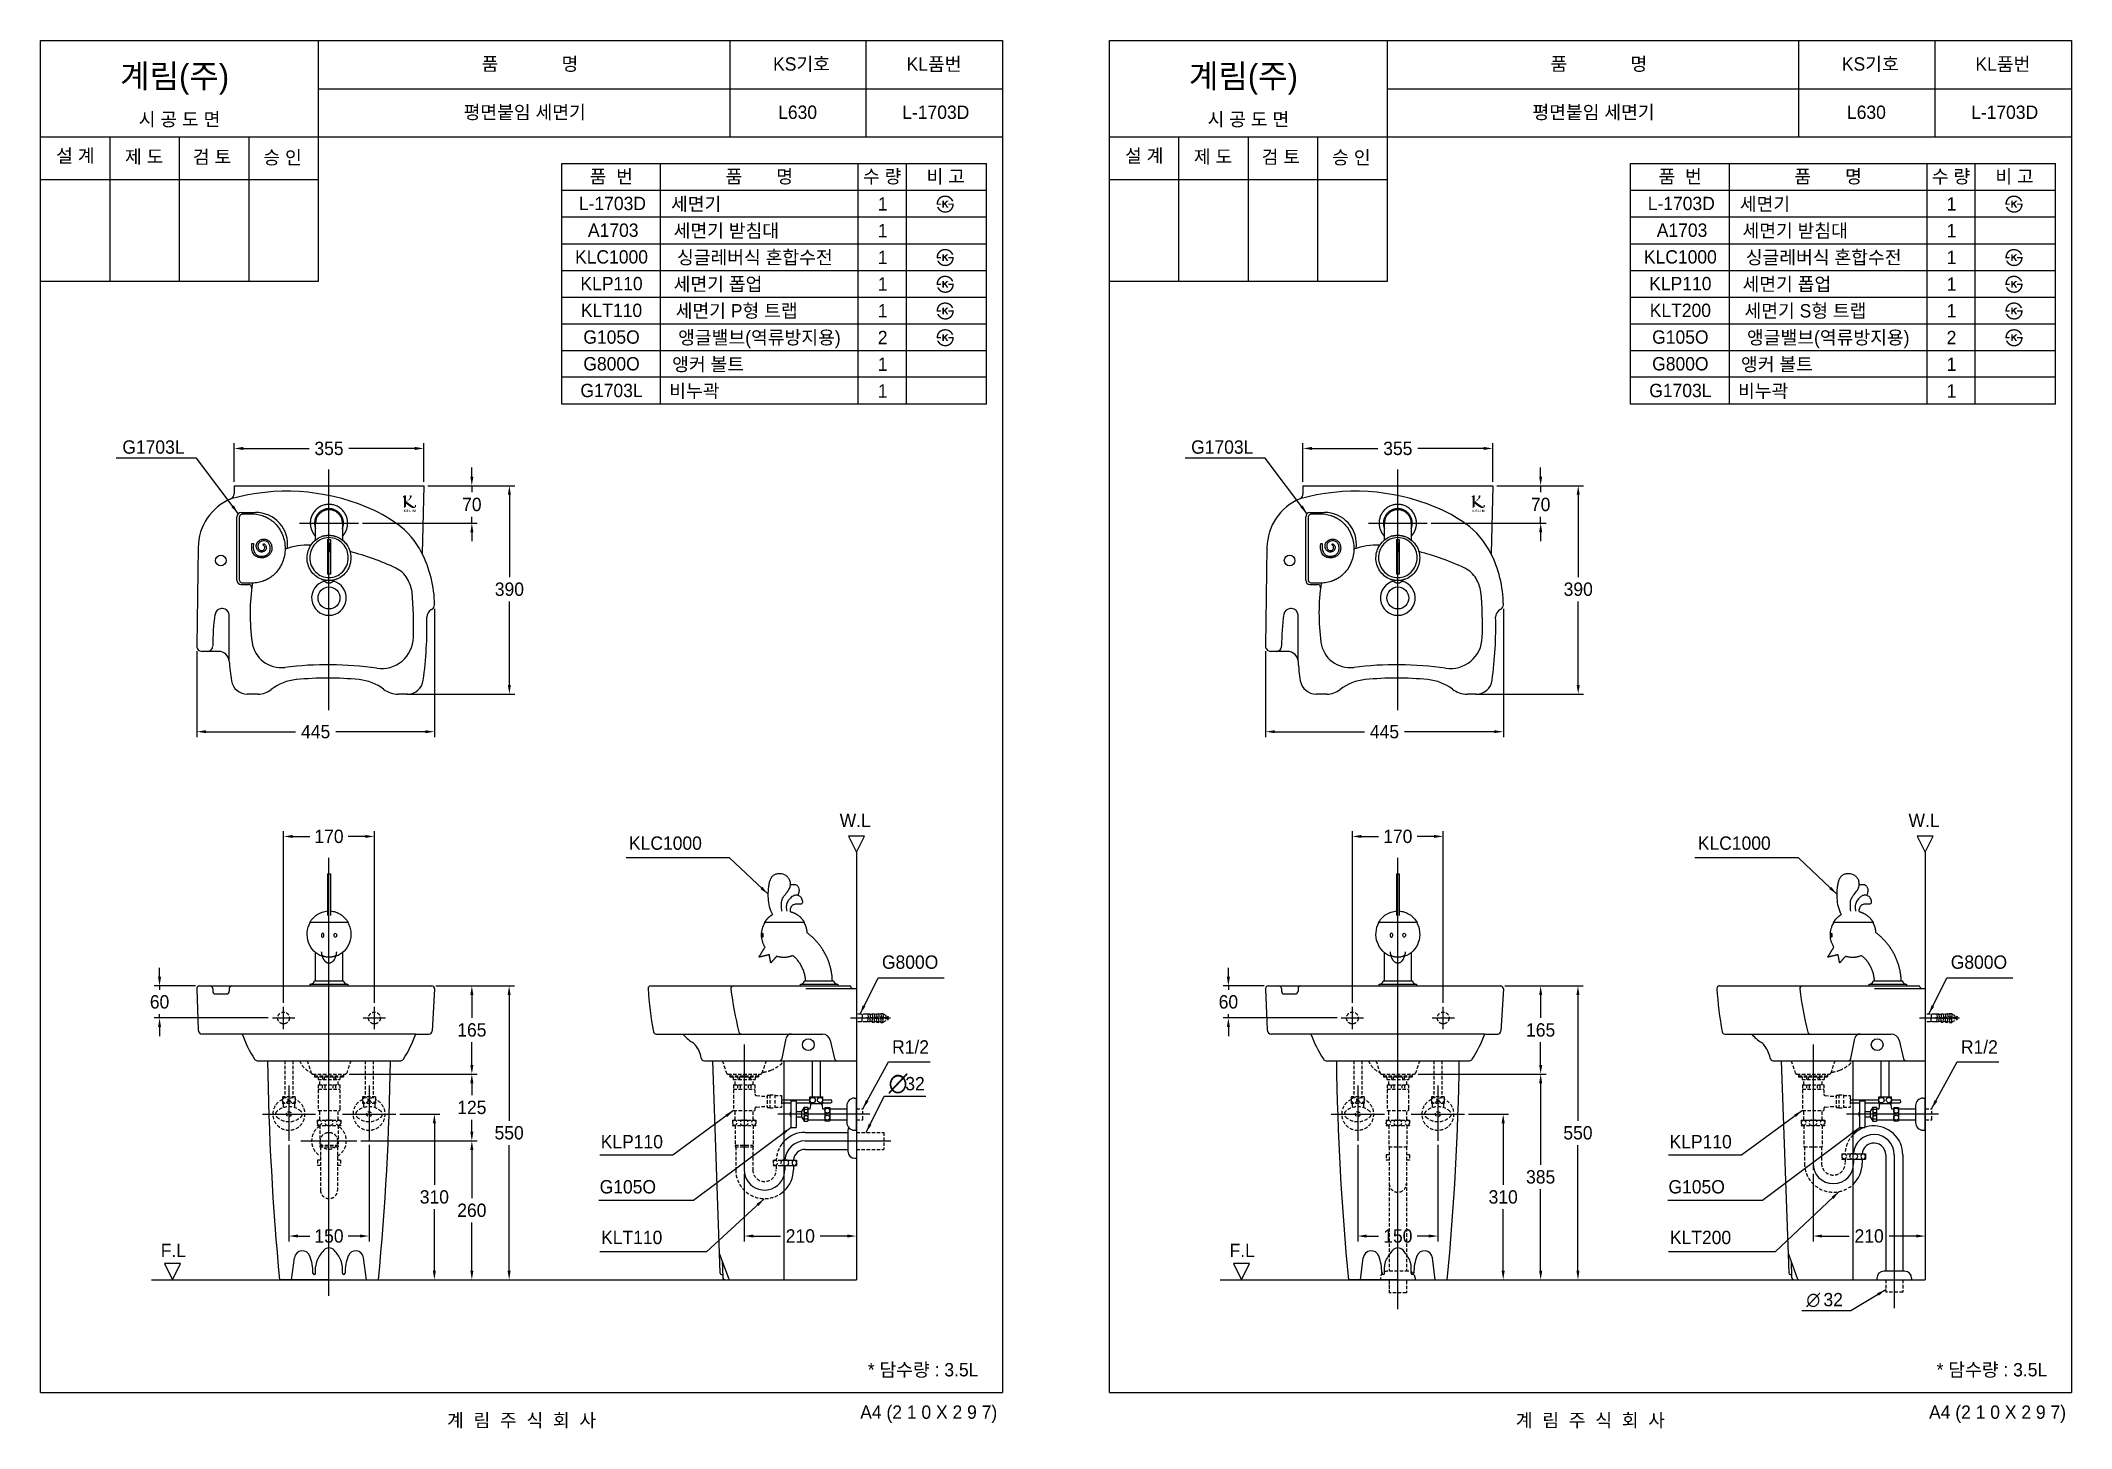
# Model space of a CAD drawing. Header units: millimetres. Extents: x 0 to 3800, y -67 to 2530.
import ezdxf
from ezdxf.enums import TextEntityAlignment as Align
from ezdxf.lldxf.tags import DXFTag

# ---------------------------------------------------------------- set-up
doc = ezdxf.new("R2010")
doc.units = ezdxf.units.MM
doc.linetypes.add('DASHED2', pattern=[9.525, 6.35, -3.175])
for name, color, linetype in [('K로고', 7, 'Continuous'), ('TEXT', 7, 'Continuous'), ('내부선 및 부속', 4, 'Continuous'), ('도각라인', 7, 'Continuous'), ('외형선', 3, 'Continuous'), ('점선', 6, 'DASHED2'), ('중심선', 1, 'DASHED'), ('치수선', 7, 'Continuous')]:
    doc.layers.add(name, color=color, linetype=linetype)
doc.styles.add('140911', font='HBATANG.TTF', dxfattribs={"height": 23})
doc.styles.add('____', font='')
doc.styles.add('타이틀', font='H2GTRM.TTF', dxfattribs={"height": 25})
doc.styles.get('____').set_extended_font_data('굴림')
tags = doc.linetypes.add('DASHDOT', pattern=[70, 31, -13, 13, -13]).pattern_tags.tags
tags[10:11] = [DXFTag(74, 4), DXFTag(75, 0), DXFTag(340, '0'), DXFTag(46, 0.0), DXFTag(50, 0.0), DXFTag(44, 0.0), DXFTag(45, 0.0)]
tags[8:9] = [DXFTag(74, 4), DXFTag(75, 0), DXFTag(340, '0'), DXFTag(46, 0.0), DXFTag(50, 0.0), DXFTag(44, 0.0), DXFTag(45, 0.0)]
tags[6:7] = [DXFTag(74, 4), DXFTag(75, 0), DXFTag(340, '0'), DXFTag(46, 0.0), DXFTag(50, 0.0), DXFTag(44, 0.0), DXFTag(45, 0.0)]
tags[4:5] = [DXFTag(74, 4), DXFTag(75, 0), DXFTag(340, '0'), DXFTag(46, 0.0), DXFTag(50, 0.0), DXFTag(44, 0.0), DXFTag(45, 0.0)]
tags = doc.linetypes.add('DASHED', pattern=[25.72, 12.86, -12.86]).pattern_tags.tags
tags[6:7] = [DXFTag(74, 4), DXFTag(75, 0), DXFTag(340, '0'), DXFTag(46, 0.0), DXFTag(50, 0.0), DXFTag(44, 0.0), DXFTag(45, 0.0)]
tags[4:5] = [DXFTag(74, 4), DXFTag(75, 0), DXFTag(340, '0'), DXFTag(46, 0.0), DXFTag(50, 0.0), DXFTag(44, 0.0), DXFTag(45, 0.0)]
doc.dimstyles.new('MSADIM', dxfattribs={"dimtxt": 33, "dimasz": 17, "dimexe": 10, "dimexo": 7.5, "dimgap": 10, "dimtad": 0, "dimtih": 1, "dimtoh": 1, "dimdec": 0, "dimzin": 1, "dimdsep": 46, "dimtxsty": '____', "dimcen": 11.25, "dimadec": 0, "dimazin": 0, "dimtfac": 1, "dimtdec": 0, "dimtix": 1, "dimtmove": 0, "dimatfit": 3, "dimfxl": 0, "dimtolj": 1, "dimtzin": 1, "dimarcsym": 0})

msp = doc.modelspace()

# ---------------------------------------------------------------- texts
at = {"layer": 'TEXT', "style": '타이틀'}
for p in [(148.7, 2441.8), (2148.7, 2441.8)]:
    msp.add_text('계림(주)', height=44, dxfattribs=at).set_placement(p)
for s, p in [('품             명', (915.7, 2486.4)), ('KS기호', (1423.8, 2486.3)), ('KL품번', (1671.8, 2486.1)), ('품             명', (2915.7, 2486.4)), ('KS기호', (3423.8, 2486.3)), ('KL품번', (3671.8, 2486.1)), ('시 공 도 면', (259.9, 2382.7)), ('평면붙임 세면기', (905.8, 2396)), ('L630', (1416.5, 2396)), ('L-1703D', (1675.1, 2396)), ('시 공 도 면', (2259.9, 2382.7)), ('평면붙임 세면기', (2905.8, 2396)), ('L630', (3416.5, 2396)), ('L-1703D', (3675.1, 2396)), ('설 계', (65, 2314.6)), ('제 도', (193.8, 2312.9)), ('검 토', (320.8, 2312.3)), ('승 인', (452.7, 2311.4)), ('설 계', (2065, 2314.6)), ('제 도', (2193.8, 2312.9)), ('검 토', (2320.8, 2312.3)), ('승 인', (2452.7, 2311.4)), ('품  번', (1067.9, 2275.7)), ('품       명', (1344.8, 2275.7)), ('수 량', (1574.8, 2275.7)), ('비 고', (1693.6, 2275.7)), ('품  번', (3067.9, 2275.7)), ('품       명', (3344.8, 2275.7)), ('수 량', (3574.8, 2275.7)), ('비 고', (3693.6, 2275.7)), ('L-1703D', (1070, 2225.3)), ('세면기', (1226.7, 2224.4)), ('1', (1575.7, 2224.4)), ('L-1703D', (3070, 2225.3)), ('세면기', (3226.7, 2224.4)), ('1', (3575.7, 2224.4)), ('A1703', (1071.5, 2175.3)), (' 세면기 받침대', (1278.6, 2174.4)), ('1', (1575.7, 2174.4)), ('A1703', (3071.5, 2175.3)), (' 세면기 받침대', (3278.6, 2174.4)), ('1', (3575.7, 2174.4)), ('KLC1000', (1068.3, 2125.3)), ('싱글레버식 혼합수전', (1336.4, 2124.4)), ('1', (1575.7, 2124.4)), ('KLC1000', (3068.3, 2125.3)), ('싱글레버식 혼합수전', (3336.4, 2124.4)), ('1', (3575.7, 2124.4)), ('세면기 폽업', (1267.6, 2074.4)), ('세면기 폽업', (3267.6, 2074.4)), ('KLP110', (1068.3, 2075.3)), ('1', (1575.7, 2074.4)), ('KLP110', (3068.3, 2075.3)), ('1', (3575.7, 2074.4)), ('KLT110', (1068.3, 2025.3)), ('세면기 P형 트랩', (1302.4, 2024.4)), ('1', (1575.7, 2024.4)), ('KLT200', (3068.3, 2025.3)), ('세면기 S형 트랩', (3302.4, 2024.4)), ('1', (3575.7, 2024.4)), ('G105O', (1068.3, 1975.3)), ('앵글밸브(역류방지용)', (1345, 1974.4)), ('2', (1575.7, 1974.4)), ('G105O', (3068.3, 1975.3)), ('앵글밸브(역류방지용)', (3345, 1974.4)), ('2', (3575.7, 1974.4)), ('G800O', (1068.3, 1925.3)), ('앵커 볼트', (1249, 1924.4)), ('G800O', (3068.3, 1925.3)), ('앵커 볼트', (3249, 1924.4)), ('1', (1575.7, 1924.4)), ('1', (3575.7, 1924.4)), ('G1703L', (1068.3, 1875.3)), ('비누곽', (1223.3, 1874.4)), ('1', (1575.7, 1874.4)), ('G1703L', (3068.3, 1875.3)), ('비누곽', (3223.3, 1874.4)), ('1', (3575.7, 1874.4)), ('* 담수량 : 3.5L', (1651.3, 42.9)), ('* 담수량 : 3.5L', (3651.3, 42.9)), ('계  림  주  식  회  사', (900, -51.7)), ('계  림  주  식  회  사', (2900, -51.7))]:
    msp.add_text(s, height=25, dxfattribs=at).set_placement(p, align=Align.MIDDLE_CENTER)
for s, p in [('W.L', (1524.3, 1070.9)), ('W.L', (3524.3, 1070.9)), ('F.L', (248.4, 266.1)), ('F.L', (2248.4, 266.1))]:
    msp.add_text(s, height=25, dxfattribs=at).set_placement(p, align=Align.MIDDLE)
for p in [(1790, -36.5), (3790, -36.5)]:
    msp.add_text('A4 (2 1 0 X 2 9 7)', height=25, dxfattribs=at).set_placement(p, align=Align.MIDDLE_RIGHT)
at = {"layer": 'TEXT', "char_height": 25, "width": 380.447, "attachment_point": 1, "line_spacing_factor": 0.963855, "style": '타이틀'}
for s, insert in [('\\A1;G1703L', (152.9, 1782)), ('\\A1;G1703L', (2152.9, 1782)), ('\\A1;KLC1000', (1101, 1040.8)), ('\\A1;KLC1000', (3101, 1040.8)), ('\\A1;G800O', (1574.3, 818.1)), ('\\A1;G800O', (3574.3, 818.1)), ('\\A1;KLP110', (1048.1, 482.1)), ('\\A1;KLP110', (3048.1, 482.1)), ('\\A1;G105O', (1046.1, 397.7)), ('\\A1;G105O', (3046.1, 397.7)), ('\\A1;KLT110', (1048.8, 302.9)), ('\\A1;KLT200', (3048.8, 302.9))]:
    msp.add_mtext(s, dxfattribs=dict(at, insert=insert))
at = {"layer": '치수선'}
for s, height, style, p in [('∅', 35, '____', (1586.7, 561.7)), ('32', 25, '타이틀', (1618, 565.7)), ('∅', 25, '140911', (3304.1, 161.5)), ('32', 25, '타이틀', (3336.1, 161.6))]:
    msp.add_text(s, height=height, dxfattribs=dict(at, style=style)).set_placement(p)
at = {"layer": '치수선', "linetype": 'Continuous', "char_height": 25, "width": 380.447, "attachment_point": 1, "line_spacing_factor": 0.963855, "style": '타이틀'}
for insert in [(1593.3, 659.4), (3593.3, 659.4)]:
    msp.add_mtext('\\A1;R1/2', dxfattribs=dict(at, insert=insert))

# ---------------------------------------------------------------- blocks, each defined once
blk = doc.blocks.new('*D63')
at = {"layer": '치수선', "color": 0, "linetype": 'Continuous', "lineweight": -2}
for p, q in [((362.1, 1704.6), (362.1, 1776.8)), ((379.1, 1766.8), (502.3, 1766.8)), ((700.1, 1766.8), (576.9, 1766.8)), ((717.1, 1704.6), (717.1, 1776.8))]:
    blk.add_line(p, q, dxfattribs=at)
at = {"layer": '치수선', "color": 0, "linetype": 'Continuous'}
for points in [[(379.1, 1769.7), (379.1, 1764), (362.1, 1766.8)], [(700.1, 1769.7), (700.1, 1764), (717.1, 1766.8)]]:
    blk.add_solid(points, dxfattribs=at)
at = {"layer": '치수선', "color": 0, "linetype": 'Continuous', "insert": (539.6, 1766.8), "char_height": 25, "attachment_point": 5, "style": '____'}
blk.add_mtext('\\A1;355', dxfattribs=at)
blk = doc.blocks.new('*D64')
at = {"layer": '치수선', "color": 0, "linetype": 'Continuous', "lineweight": -2}
for p, q in [((806.9, 1714.1), (806.9, 1731.1)), ((724.7, 1697.1), (816.9, 1697.1)), ((806.9, 1697.1), (806.9, 1684.8)), ((806.9, 1627.1), (806.9, 1639.1)), ((602.3, 1627.1), (816.9, 1627.1)), ((806.9, 1610.1), (806.9, 1593.1))]:
    blk.add_line(p, q, dxfattribs=at)
at = {"layer": '치수선', "color": 0, "linetype": 'Continuous'}
for points in [[(804.1, 1714.1), (809.8, 1714.1), (806.9, 1697.1)], [(804.1, 1610.1), (809.8, 1610.1), (806.9, 1627.1)]]:
    blk.add_solid(points, dxfattribs=at)
at = {"layer": '치수선', "color": 0, "linetype": 'Continuous', "insert": (806.9, 1661.9), "char_height": 25, "attachment_point": 5, "style": '____'}
blk.add_mtext('\\A1;70', dxfattribs=at)
blk = doc.blocks.new('*D65')
at = {"layer": '치수선', "color": 0, "linetype": 'Continuous', "lineweight": -2}
for p, q in [((724.6, 1697.1), (887.2, 1697.1)), ((877.2, 1680.1), (877.2, 1526.1)), ((877.2, 1324.1), (877.2, 1480.5)), ((685.2, 1307.1), (887.2, 1307.1))]:
    blk.add_line(p, q, dxfattribs=at)
at = {"layer": '치수선', "color": 0, "linetype": 'Continuous'}
for points in [[(874.3, 1680.1), (880, 1680.1), (877.2, 1697.1)], [(874.3, 1324.1), (880, 1324.1), (877.2, 1307.1)]]:
    blk.add_solid(points, dxfattribs=at)
at = {"layer": '치수선', "color": 0, "linetype": 'Continuous', "insert": (877.2, 1503.3), "char_height": 25, "attachment_point": 5, "style": '____'}
blk.add_mtext('\\A1;390', dxfattribs=at)
blk = doc.blocks.new('*D66')
at = {"layer": '치수선', "color": 0, "linetype": 'Continuous', "lineweight": -2}
for p, q in [((737.1, 1466.9), (737.1, 1226.8)), ((292.3, 1387.8), (292.3, 1226.8)), ((309.3, 1236.8), (477, 1236.8)), ((720.1, 1236.8), (552.4, 1236.8))]:
    blk.add_line(p, q, dxfattribs=at)
at = {"layer": '치수선', "color": 0, "linetype": 'Continuous'}
for points in [[(309.3, 1239.6), (309.3, 1234), (292.3, 1236.8)], [(720.1, 1239.6), (720.1, 1234), (737.1, 1236.8)]]:
    blk.add_solid(points, dxfattribs=at)
at = {"layer": '치수선', "color": 0, "linetype": 'Continuous', "insert": (514.7, 1236.8), "char_height": 25, "attachment_point": 5, "style": '____'}
blk.add_mtext('\\A1;445', dxfattribs=at)
blk = doc.blocks.new('*D67')
at = {"layer": '치수선', "color": 0, "linetype": 'Continuous', "lineweight": -2}
for p, q in [((454.6, 729.6), (454.6, 1050.8)), ((471.6, 1040.8), (503.7, 1040.8)), ((607.6, 1040.8), (575.6, 1040.8)), ((624.6, 729.6), (624.6, 1050.8))]:
    blk.add_line(p, q, dxfattribs=at)
at = {"layer": '치수선', "color": 0, "linetype": 'Continuous'}
for points in [[(471.6, 1043.6), (471.6, 1038), (454.6, 1040.8)], [(607.6, 1043.6), (607.6, 1038), (624.6, 1040.8)]]:
    blk.add_solid(points, dxfattribs=at)
at = {"layer": '치수선', "color": 0, "linetype": 'Continuous', "insert": (539.6, 1040.8), "char_height": 25, "attachment_point": 5, "style": '____'}
blk.add_mtext('\\A1;170', dxfattribs=at)
blk = doc.blocks.new('*D68')
at = {"layer": '치수선', "color": 0, "linetype": 'Continuous', "lineweight": -2}
for p, q in [((289.6, 761.1), (212.6, 761.1)), ((222.6, 778.1), (222.6, 795.1)), ((222.6, 761.1), (222.6, 753.9)), ((426.1, 701.1), (212.6, 701.1)), ((222.6, 701.1), (222.6, 708.3)), ((222.6, 684.1), (222.6, 667.1))]:
    blk.add_line(p, q, dxfattribs=at)
at = {"layer": '치수선', "color": 0, "linetype": 'Continuous'}
for points in [[(219.7, 778.1), (225.4, 778.1), (222.6, 761.1)], [(219.7, 684.1), (225.4, 684.1), (222.6, 701.1)]]:
    blk.add_solid(points, dxfattribs=at)
at = {"layer": '치수선', "color": 0, "linetype": 'Continuous', "insert": (222.6, 731.1), "char_height": 25, "attachment_point": 5, "style": '____'}
blk.add_mtext('\\A1;60', dxfattribs=at)
blk = doc.blocks.new('*D69')
at = {"layer": '치수선', "color": 0, "linetype": 'Continuous', "lineweight": -2}
for p, q in [((739.6, 761.1), (816.9, 761.1)), ((806.9, 744.1), (806.9, 701.4)), ((806.9, 613.1), (806.9, 655.7)), ((577.5, 596.1), (816.9, 596.1))]:
    blk.add_line(p, q, dxfattribs=at)
at = {"layer": '치수선', "color": 0, "linetype": 'Continuous'}
for points in [[(804.1, 744.1), (809.8, 744.1), (806.9, 761.1)], [(804.1, 613.1), (809.8, 613.1), (806.9, 596.1)]]:
    blk.add_solid(points, dxfattribs=at)
at = {"layer": '치수선', "color": 0, "linetype": 'Continuous', "insert": (806.9, 678.6), "char_height": 25, "attachment_point": 5, "style": '____'}
blk.add_mtext('\\A1;165', dxfattribs=at)
blk = doc.blocks.new('*D70')
at = {"layer": '치수선', "color": 0, "linetype": 'Continuous', "lineweight": -2}
for p, q in [((577.5, 596.1), (816.9, 596.1)), ((806.9, 579.1), (806.9, 556.4)), ((806.9, 488.1), (806.9, 510.7)), ((599.1, 471.1), (816.9, 471.1))]:
    blk.add_line(p, q, dxfattribs=at)
at = {"layer": '치수선', "color": 0, "linetype": 'Continuous'}
for points in [[(804.1, 579.1), (809.8, 579.1), (806.9, 596.1)], [(804.1, 488.1), (809.8, 488.1), (806.9, 471.1)]]:
    blk.add_solid(points, dxfattribs=at)
at = {"layer": '치수선', "color": 0, "linetype": 'Continuous', "insert": (806.9, 533.6), "char_height": 25, "attachment_point": 5, "style": '____'}
blk.add_mtext('\\A1;125', dxfattribs=at)
blk = doc.blocks.new('*D71')
at = {"layer": '치수선', "color": 0, "linetype": 'Continuous', "lineweight": -2}
for p, q in [((599.1, 471.1), (816.9, 471.1)), ((806.9, 454.1), (806.9, 363.9)), ((806.9, 228.1), (806.9, 318.3)), ((793.2, 211.1), (816.9, 211.1))]:
    blk.add_line(p, q, dxfattribs=at)
at = {"layer": '치수선', "color": 0, "linetype": 'Continuous'}
for points in [[(804.1, 454.1), (809.8, 454.1), (806.9, 471.1)], [(804.1, 228.1), (809.8, 228.1), (806.9, 211.1)]]:
    blk.add_solid(points, dxfattribs=at)
at = {"layer": '치수선', "color": 0, "linetype": 'Continuous', "insert": (806.9, 341.1), "char_height": 25, "attachment_point": 5, "style": '____'}
blk.add_mtext('\\A1;260', dxfattribs=at)
blk = doc.blocks.new('*D72')
at = {"layer": '치수선', "color": 0, "linetype": 'Continuous', "lineweight": -2}
for p, q in [((671.9, 521.1), (746.8, 521.1)), ((736.8, 504.1), (736.8, 388.9)), ((736.8, 228.1), (736.8, 343.2)), ((741, 211.1), (746.8, 211.1))]:
    blk.add_line(p, q, dxfattribs=at)
at = {"layer": '치수선', "color": 0, "linetype": 'Continuous'}
for points in [[(733.9, 504.1), (739.6, 504.1), (736.8, 521.1)], [(733.9, 228.1), (739.6, 228.1), (736.8, 211.1)]]:
    blk.add_solid(points, dxfattribs=at)
at = {"layer": '치수선', "color": 0, "linetype": 'Continuous', "insert": (736.8, 366.1), "char_height": 25, "attachment_point": 5, "style": '____'}
blk.add_mtext('\\A1;310', dxfattribs=at)
blk = doc.blocks.new('*D73')
at = {"layer": '치수선', "color": 0, "linetype": 'Continuous', "lineweight": -2}
for p, q in [((739.6, 761.1), (886.7, 761.1)), ((876.7, 744.1), (876.7, 508.9)), ((876.7, 228.1), (876.7, 463.3)), ((874.5, 211.1), (886.7, 211.1))]:
    blk.add_line(p, q, dxfattribs=at)
at = {"layer": '치수선', "color": 0, "linetype": 'Continuous'}
for points in [[(873.8, 744.1), (879.5, 744.1), (876.7, 761.1)], [(873.8, 228.1), (879.5, 228.1), (876.7, 211.1)]]:
    blk.add_solid(points, dxfattribs=at)
at = {"layer": '치수선', "color": 0, "linetype": 'Continuous', "insert": (876.7, 486.1), "char_height": 25, "attachment_point": 5, "style": '____'}
blk.add_mtext('\\A1;550', dxfattribs=at)
blk = doc.blocks.new('*D74')
at = {"layer": '치수선', "color": 0, "linetype": 'Continuous', "lineweight": -2}
for p, q in [((464.6, 464), (464.6, 283)), ((614.6, 464), (614.6, 283)), ((481.6, 293), (503.7, 293)), ((597.6, 293), (575.6, 293))]:
    blk.add_line(p, q, dxfattribs=at)
at = {"layer": '치수선', "color": 0, "linetype": 'Continuous'}
for points in [[(481.6, 295.9), (481.6, 290.2), (464.6, 293)], [(597.6, 295.9), (597.6, 290.2), (614.6, 293)]]:
    blk.add_solid(points, dxfattribs=at)
at = {"layer": '치수선', "color": 0, "linetype": 'Continuous', "insert": (539.6, 293), "char_height": 25, "attachment_point": 5, "style": '____'}
blk.add_mtext('\\A1;150', dxfattribs=at)
blk = doc.blocks.new('*D75')
at = {"layer": '치수선', "color": 0, "linetype": 'Continuous', "lineweight": -2}
for p, q in [((1316.6, 409.6), (1316.6, 283)), ((1333.6, 293), (1384.3, 293)), ((1509.6, 293), (1458.9, 293)), ((1526.6, 293), (1526.6, 283))]:
    blk.add_line(p, q, dxfattribs=at)
at = {"layer": '치수선', "color": 0, "linetype": 'Continuous'}
for points in [[(1333.6, 295.9), (1333.6, 290.2), (1316.6, 293)], [(1509.6, 295.9), (1509.6, 290.2), (1526.6, 293)]]:
    blk.add_solid(points, dxfattribs=at)
at = {"layer": '치수선', "color": 0, "linetype": 'Continuous', "insert": (1421.6, 293), "char_height": 25, "attachment_point": 5, "style": '____'}
blk.add_mtext('\\A1;210', dxfattribs=at)
blk = doc.blocks.new('*D51')
at = {"layer": '치수선', "color": 0, "linetype": 'Continuous', "lineweight": -2}
for p, q in [((2362.1, 1704.6), (2362.1, 1776.8)), ((2379.1, 1766.8), (2502.3, 1766.8)), ((2700.1, 1766.8), (2576.9, 1766.8)), ((2717.1, 1704.6), (2717.1, 1776.8))]:
    blk.add_line(p, q, dxfattribs=at)
at = {"layer": '치수선', "color": 0, "linetype": 'Continuous'}
for points in [[(2379.1, 1769.7), (2379.1, 1764), (2362.1, 1766.8)], [(2700.1, 1769.7), (2700.1, 1764), (2717.1, 1766.8)]]:
    blk.add_solid(points, dxfattribs=at)
at = {"layer": '치수선', "color": 0, "linetype": 'Continuous', "insert": (2539.6, 1766.8), "char_height": 25, "attachment_point": 5, "style": '____'}
blk.add_mtext('\\A1;355', dxfattribs=at)
blk = doc.blocks.new('*D52')
at = {"layer": '치수선', "color": 0, "linetype": 'Continuous', "lineweight": -2}
for p, q in [((2806.9, 1714.1), (2806.9, 1731.1)), ((2724.7, 1697.1), (2816.9, 1697.1)), ((2806.9, 1697.1), (2806.9, 1684.8)), ((2806.9, 1627.1), (2806.9, 1639.1)), ((2602.3, 1627.1), (2816.9, 1627.1)), ((2806.9, 1610.1), (2806.9, 1593.1))]:
    blk.add_line(p, q, dxfattribs=at)
at = {"layer": '치수선', "color": 0, "linetype": 'Continuous'}
for points in [[(2804.1, 1714.1), (2809.8, 1714.1), (2806.9, 1697.1)], [(2804.1, 1610.1), (2809.8, 1610.1), (2806.9, 1627.1)]]:
    blk.add_solid(points, dxfattribs=at)
at = {"layer": '치수선', "color": 0, "linetype": 'Continuous', "insert": (2806.9, 1661.9), "char_height": 25, "attachment_point": 5, "style": '____'}
blk.add_mtext('\\A1;70', dxfattribs=at)
blk = doc.blocks.new('*D53')
at = {"layer": '치수선', "color": 0, "linetype": 'Continuous', "lineweight": -2}
for p, q in [((2724.6, 1697.1), (2887.2, 1697.1)), ((2877.2, 1680.1), (2877.2, 1526.1)), ((2877.2, 1324.1), (2877.2, 1480.5)), ((2685.2, 1307.1), (2887.2, 1307.1))]:
    blk.add_line(p, q, dxfattribs=at)
at = {"layer": '치수선', "color": 0, "linetype": 'Continuous'}
for points in [[(2874.3, 1680.1), (2880, 1680.1), (2877.2, 1697.1)], [(2874.3, 1324.1), (2880, 1324.1), (2877.2, 1307.1)]]:
    blk.add_solid(points, dxfattribs=at)
at = {"layer": '치수선', "color": 0, "linetype": 'Continuous', "insert": (2877.2, 1503.3), "char_height": 25, "attachment_point": 5, "style": '____'}
blk.add_mtext('\\A1;390', dxfattribs=at)
blk = doc.blocks.new('*D54')
at = {"layer": '치수선', "color": 0, "linetype": 'Continuous', "lineweight": -2}
for p, q in [((2737.1, 1466.9), (2737.1, 1226.8)), ((2292.3, 1387.8), (2292.3, 1226.8)), ((2309.3, 1236.8), (2477, 1236.8)), ((2720.1, 1236.8), (2552.4, 1236.8))]:
    blk.add_line(p, q, dxfattribs=at)
at = {"layer": '치수선', "color": 0, "linetype": 'Continuous'}
for points in [[(2309.3, 1239.6), (2309.3, 1234), (2292.3, 1236.8)], [(2720.1, 1239.6), (2720.1, 1234), (2737.1, 1236.8)]]:
    blk.add_solid(points, dxfattribs=at)
at = {"layer": '치수선', "color": 0, "linetype": 'Continuous', "insert": (2514.7, 1236.8), "char_height": 25, "attachment_point": 5, "style": '____'}
blk.add_mtext('\\A1;445', dxfattribs=at)
blk = doc.blocks.new('*D55')
at = {"layer": '치수선', "color": 0, "linetype": 'Continuous', "lineweight": -2}
for p, q in [((2454.6, 729.6), (2454.6, 1050.8)), ((2471.6, 1040.8), (2503.7, 1040.8)), ((2607.6, 1040.8), (2575.6, 1040.8)), ((2624.6, 729.6), (2624.6, 1050.8))]:
    blk.add_line(p, q, dxfattribs=at)
at = {"layer": '치수선', "color": 0, "linetype": 'Continuous'}
for points in [[(2471.6, 1043.6), (2471.6, 1038), (2454.6, 1040.8)], [(2607.6, 1043.6), (2607.6, 1038), (2624.6, 1040.8)]]:
    blk.add_solid(points, dxfattribs=at)
at = {"layer": '치수선', "color": 0, "linetype": 'Continuous', "insert": (2539.6, 1040.8), "char_height": 25, "attachment_point": 5, "style": '____'}
blk.add_mtext('\\A1;170', dxfattribs=at)
blk = doc.blocks.new('*D56')
at = {"layer": '치수선', "color": 0, "linetype": 'Continuous', "lineweight": -2}
for p, q in [((2289.6, 761.1), (2212.6, 761.1)), ((2222.6, 778.1), (2222.6, 795.1)), ((2222.6, 761.1), (2222.6, 753.9)), ((2426.1, 701.1), (2212.6, 701.1)), ((2222.6, 701.1), (2222.6, 708.3)), ((2222.6, 684.1), (2222.6, 667.1))]:
    blk.add_line(p, q, dxfattribs=at)
at = {"layer": '치수선', "color": 0, "linetype": 'Continuous'}
for points in [[(2219.7, 778.1), (2225.4, 778.1), (2222.6, 761.1)], [(2219.7, 684.1), (2225.4, 684.1), (2222.6, 701.1)]]:
    blk.add_solid(points, dxfattribs=at)
at = {"layer": '치수선', "color": 0, "linetype": 'Continuous', "insert": (2222.6, 731.1), "char_height": 25, "attachment_point": 5, "style": '____'}
blk.add_mtext('\\A1;60', dxfattribs=at)
blk = doc.blocks.new('*D57')
at = {"layer": '치수선', "color": 0, "linetype": 'Continuous', "lineweight": -2}
for p, q in [((2739.6, 761.1), (2816.9, 761.1)), ((2806.9, 744.1), (2806.9, 701.4)), ((2806.9, 613.1), (2806.9, 655.7)), ((2577.5, 596.1), (2816.9, 596.1))]:
    blk.add_line(p, q, dxfattribs=at)
at = {"layer": '치수선', "color": 0, "linetype": 'Continuous'}
for points in [[(2804.1, 744.1), (2809.8, 744.1), (2806.9, 761.1)], [(2804.1, 613.1), (2809.8, 613.1), (2806.9, 596.1)]]:
    blk.add_solid(points, dxfattribs=at)
at = {"layer": '치수선', "color": 0, "linetype": 'Continuous', "insert": (2806.9, 678.6), "char_height": 25, "attachment_point": 5, "style": '____'}
blk.add_mtext('\\A1;165', dxfattribs=at)
blk = doc.blocks.new('*D58')
at = {"layer": '치수선', "color": 0, "linetype": 'Continuous', "lineweight": -2}
for p, q in [((2577.5, 596.1), (2816.9, 596.1)), ((2806.9, 579.1), (2806.9, 426.4)), ((2806.9, 228.1), (2806.9, 380.8)), ((2639.6, 211.1), (2816.9, 211.1))]:
    blk.add_line(p, q, dxfattribs=at)
at = {"layer": '치수선', "color": 0, "linetype": 'Continuous'}
for points in [[(2804.1, 579.1), (2809.8, 579.1), (2806.9, 596.1)], [(2804.1, 228.1), (2809.8, 228.1), (2806.9, 211.1)]]:
    blk.add_solid(points, dxfattribs=at)
at = {"layer": '치수선', "color": 0, "linetype": 'Continuous', "insert": (2806.9, 403.6), "char_height": 25, "attachment_point": 5, "style": '____'}
blk.add_mtext('\\A1;385', dxfattribs=at)
blk = doc.blocks.new('*D59')
at = {"layer": '치수선', "color": 0, "linetype": 'Continuous', "lineweight": -2}
for p, q in [((2671.9, 521.1), (2746.8, 521.1)), ((2736.8, 504.1), (2736.8, 388.9)), ((2736.8, 228.1), (2736.8, 343.2)), ((2741, 211.1), (2746.8, 211.1))]:
    blk.add_line(p, q, dxfattribs=at)
at = {"layer": '치수선', "color": 0, "linetype": 'Continuous'}
for points in [[(2733.9, 504.1), (2739.6, 504.1), (2736.8, 521.1)], [(2733.9, 228.1), (2739.6, 228.1), (2736.8, 211.1)]]:
    blk.add_solid(points, dxfattribs=at)
at = {"layer": '치수선', "color": 0, "linetype": 'Continuous', "insert": (2736.8, 366.1), "char_height": 25, "attachment_point": 5, "style": '____'}
blk.add_mtext('\\A1;310', dxfattribs=at)
blk = doc.blocks.new('*D60')
at = {"layer": '치수선', "color": 0, "linetype": 'Continuous', "lineweight": -2}
for p, q in [((2739.6, 761.1), (2886.7, 761.1)), ((2876.7, 744.1), (2876.7, 508.9)), ((2876.7, 228.1), (2876.7, 463.3)), ((2874.5, 211.1), (2886.7, 211.1))]:
    blk.add_line(p, q, dxfattribs=at)
at = {"layer": '치수선', "color": 0, "linetype": 'Continuous'}
for points in [[(2873.8, 744.1), (2879.5, 744.1), (2876.7, 761.1)], [(2873.8, 228.1), (2879.5, 228.1), (2876.7, 211.1)]]:
    blk.add_solid(points, dxfattribs=at)
at = {"layer": '치수선', "color": 0, "linetype": 'Continuous', "insert": (2876.7, 486.1), "char_height": 25, "attachment_point": 5, "style": '____'}
blk.add_mtext('\\A1;550', dxfattribs=at)
blk = doc.blocks.new('*D61')
at = {"layer": '치수선', "color": 0, "linetype": 'Continuous', "lineweight": -2}
for p, q in [((2464.6, 464), (2464.6, 283)), ((2614.6, 464), (2614.6, 283)), ((2481.6, 293), (2503.7, 293)), ((2597.6, 293), (2575.6, 293))]:
    blk.add_line(p, q, dxfattribs=at)
at = {"layer": '치수선', "color": 0, "linetype": 'Continuous'}
for points in [[(2481.6, 295.9), (2481.6, 290.2), (2464.6, 293)], [(2597.6, 295.9), (2597.6, 290.2), (2614.6, 293)]]:
    blk.add_solid(points, dxfattribs=at)
at = {"layer": '치수선', "color": 0, "linetype": 'Continuous', "insert": (2539.6, 293), "char_height": 25, "attachment_point": 5, "style": '____'}
blk.add_mtext('\\A1;150', dxfattribs=at)
blk = doc.blocks.new('*D62')
at = {"layer": '치수선', "color": 0, "linetype": 'Continuous', "lineweight": -2}
for p, q in [((3316.6, 409.6), (3316.6, 283)), ((3333.6, 293), (3384.3, 293)), ((3509.6, 293), (3458.9, 293)), ((3526.6, 293), (3526.6, 283))]:
    blk.add_line(p, q, dxfattribs=at)
at = {"layer": '치수선', "color": 0, "linetype": 'Continuous'}
for points in [[(3333.6, 295.9), (3333.6, 290.2), (3316.6, 293)], [(3509.6, 295.9), (3509.6, 290.2), (3526.6, 293)]]:
    blk.add_solid(points, dxfattribs=at)
at = {"layer": '치수선', "color": 0, "linetype": 'Continuous', "insert": (3421.6, 293), "char_height": 25, "attachment_point": 5, "style": '____'}
blk.add_mtext('\\A1;210', dxfattribs=at)

# ---------------------------------------------------------------- dimensions: what is measured, and where the dimension line sits
at = {"layer": '치수선', "linetype": 'Continuous'}
for base, p1, p2, picture, middle in [((717.1, 1766.8), (362.1, 1697.1), (717.1, 1697.1), '*D63', (539.6, 1766.8)), ((2717.1, 1766.8), (2362.1, 1697.1), (2717.1, 1697.1), '*D51', (2539.6, 1766.8)), ((737.1, 1236.8), (292.3, 1395.3), (737.1, 1474.4), '*D66', (514.7, 1236.8)), ((2737.1, 1236.8), (2292.3, 1395.3), (2737.1, 1474.4), '*D54', (2514.7, 1236.8)), ((624.6, 1040.8), (454.6, 722.1), (624.6, 722.1), '*D67', (539.6, 1040.8)), ((2624.6, 1040.8), (2454.6, 722.1), (2624.6, 722.1), '*D55', (2539.6, 1040.8)), ((614.6, 293), (464.6, 471.5), (614.6, 471.5), '*D74', (539.6, 293)), ((2614.6, 293), (2464.6, 471.5), (2614.6, 471.5), '*D61', (2539.6, 293))]:
    dim = msp.add_linear_dim(base=base, p1=p1, p2=p2, dimstyle='MSADIM', override={"dimtxt": 25}, dxfattribs=at)
    dim.commit()
    dim.dimension.update_dxf_attribs({"geometry": picture, "text_midpoint": middle, "dimtype": 160})
for base, p1, p2, picture, middle in [((806.9, 1697.1), (594.8, 1627.1), (717.2, 1697.1), '*D64', (806.9, 1661.9)), ((2806.9, 1697.1), (2594.8, 1627.1), (2717.2, 1697.1), '*D52', (2806.9, 1661.9)), ((877.2, 1307.1), (717.1, 1697.1), (677.7, 1307.1), '*D65', (877.2, 1503.3)), ((2877.2, 1307.1), (2717.1, 1697.1), (2677.7, 1307.1), '*D53', (2877.2, 1503.3)), ((876.7, 211.1), (732.1, 761.1), (867, 211.1), '*D73', (876.7, 486.1)), ((2876.7, 211.1), (2732.1, 761.1), (2867, 211.1), '*D60', (2876.7, 486.1)), ((736.8, 211.1), (664.4, 521.1), (733.5, 211.1), '*D72', (736.8, 366.1)), ((2736.8, 211.1), (2664.4, 521.1), (2733.5, 211.1), '*D59', (2736.8, 366.1))]:
    dim = msp.add_linear_dim(base=base, p1=p1, p2=p2, angle=90, dimstyle='MSADIM', override={"dimtxt": 25}, dxfattribs=at)
    dim.commit()
    dim.dimension.update_dxf_attribs({"geometry": picture, "text_midpoint": middle, "dimtype": 160})
for base, p1, p2, picture, middle in [((222.6, 761.1), (433.6, 701.1), (297.1, 761.1), '*D68', (222.6, 731.1)), ((806.9, 596.1), (732.1, 761.1), (570, 596.1), '*D69', (806.9, 678.6)), ((2222.6, 761.1), (2433.6, 701.1), (2297.1, 761.1), '*D56', (2222.6, 731.1)), ((2806.9, 596.1), (2732.1, 761.1), (2570, 596.1), '*D57', (2806.9, 678.6)), ((806.9, 471.1), (570, 596.1), (591.6, 471.1), '*D70', (806.9, 533.6)), ((2806.9, 211.1), (2570, 596.1), (2632.1, 211.1), '*D58', (2806.9, 403.6)), ((806.9, 211.1), (591.6, 471.1), (785.7, 211.1), '*D71', (806.9, 341.1))]:
    dim = msp.add_linear_dim(base=base, p1=p1, p2=p2, angle=90, dimstyle='MSADIM', override={"dimtxt": 25}, dxfattribs=at)
    dim.commit()
    dim.dimension.update_dxf_attribs({"geometry": picture, "text_midpoint": middle})
for base, p1, p2, picture, middle in [((1526.6, 293), (1316.6, 417.1), (1526.6, 300.5), '*D75', (1421.6, 293)), ((3526.6, 293), (3316.6, 417.1), (3526.6, 300.5), '*D62', (3421.6, 293))]:
    dim = msp.add_linear_dim(base=base, p1=p1, p2=p2, dimstyle='MSADIM', override={"dimtxt": 25}, dxfattribs=at)
    dim.commit()
    dim.dimension.update_dxf_attribs({"geometry": picture, "text_midpoint": middle})

# ---------------------------------------------------------------- hatches: boundary and pattern name
at = {"layer": 'K로고'}
h = msp.add_hatch(color=7, dxfattribs=at)
h.dxf.hatch_style = 1
edge = h.paths.add_edge_path()
edge.add_spline(control_points=[(683.5, 1666.8), (683.5, 1672.2), (683.5, 1678), (683.5, 1678)], knot_values=[8, 8, 8, 8, 8.533916, 8.533916, 8.533916, 8.533916], degree=3, periodic=0)
edge.add_spline(control_points=[(683.5, 1678), (683.5, 1678.8), (683.2, 1679.2), (682.5, 1679.2)], knot_values=[7, 7, 7, 7, 8, 8, 8, 8], degree=3, periodic=0)
edge.add_spline(control_points=[(682.5, 1679.2), (682, 1679.2), (681.5, 1679.1), (680.9, 1678.8)], knot_values=[6, 6, 6, 6, 7, 7, 7, 7], degree=3, periodic=0)
edge.add_spline(control_points=[(680.9, 1678.8), (680.5, 1678.5), (680, 1678.3), (679.6, 1678)], knot_values=[5, 5, 5, 5, 6, 6, 6, 6], degree=3, periodic=0)
edge.add_spline(control_points=[(679.6, 1678), (678.9, 1677.5), (678.1, 1677), (677.4, 1676.5)], knot_values=[4, 4, 4, 4, 5, 5, 5, 5], degree=3, periodic=0)
edge.add_spline(control_points=[(677.4, 1676.5), (677.9, 1676.4), (678.4, 1676.1), (678.9, 1675.7)], knot_values=[3, 3, 3, 3, 4, 4, 4, 4], degree=3, periodic=0)
edge.add_spline(control_points=[(678.9, 1675.7), (679.5, 1675.3), (679.7, 1674.5), (679.7, 1673.4)], knot_values=[2, 2, 2, 2, 3, 3, 3, 3], degree=3, periodic=0)
edge.add_spline(control_points=[(679.7, 1673.4), (679.7, 1673.4), (679.7, 1655.2), (679.7, 1655.2)], knot_values=[1, 1, 1, 1, 2, 2, 2, 2], degree=3, periodic=0)
edge.add_spline(control_points=[(679.7, 1655.2), (679.7, 1655.2), (683.5, 1657.7), (683.5, 1657.7)], knot_values=[0, 0, 0, 0, 1, 1, 1, 1], degree=3, periodic=0)
edge.add_spline(control_points=[(683.5, 1657.7), (683.5, 1657.7), (683.5, 1659.4), (683.5, 1661.8)], knot_values=[8.711966, 8.711966, 8.711966, 8.711966, 9, 9, 9, 9], degree=3, periodic=0)
edge.add_spline(control_points=[(683.5, 1661.8), (683.5, 1662.3), (683.5, 1662.9), (683.5, 1663.5)], knot_values=[8.647765, 8.647765, 8.647765, 8.647765, 8.711966, 8.711966, 8.711966, 8.711966], degree=3, periodic=0)
edge.add_spline(control_points=[(683.5, 1663.5), (686.5, 1661.2), (691.2, 1657.6), (694.2, 1656.1)], knot_values=[0, 0, 0, 0, 0.922238, 0.922238, 0.922238, 0.922238], degree=3, periodic=0)
edge.add_spline(control_points=[(694.2, 1656.1), (695.5, 1655.5), (696.5, 1655.1), (697.3, 1655.1)], knot_values=[11, 11, 11, 11, 12, 12, 12, 12], degree=3, periodic=0)
edge.add_spline(control_points=[(697.3, 1655.1), (698, 1655.1), (698.6, 1655.2), (699.1, 1655.4)], knot_values=[10.498506, 10.498506, 10.498506, 10.498506, 11, 11, 11, 11], degree=3, periodic=0)
edge.add_spline(control_points=[(698.9, 1655.3), (699.7, 1655.6), (700.4, 1656.4), (700.5, 1657.3)], knot_values=[3.097028, 3.097028, 3.097028, 3.097028, 4, 4, 4, 4], degree=3, periodic=0)
edge.add_spline(control_points=[(700.5, 1657.3), (699.8, 1657.3), (698.9, 1657.6), (697.9, 1658.1)], knot_values=[5, 5, 5, 5, 6, 6, 6, 6], degree=3, periodic=0)
edge.add_spline(control_points=[(697.9, 1658.1), (696.9, 1658.8), (695.8, 1659.4), (694.7, 1660.1)], knot_values=[4, 4, 4, 4, 5, 5, 5, 5], degree=3, periodic=0)
edge.add_spline(control_points=[(694.7, 1660.1), (694.7, 1660.1), (685.7, 1666.7), (685.1, 1667.1)], knot_values=[3, 3, 3, 3, 4, 4, 4, 4], degree=3, periodic=0)
edge.add_spline(control_points=[(685.1, 1667.1), (685.1, 1667.1), (685.1, 1667.1), (685.1, 1667.1)], knot_values=[2.993956, 2.993956, 2.993956, 2.993956, 3, 3, 3, 3], degree=3, periodic=0)
edge.add_spline(control_points=[(685.1, 1667.1), (686.6, 1668.2), (688.2, 1669.5), (689.7, 1670.7)], knot_values=[2, 2, 2, 2, 2.998114, 2.998114, 2.998114, 2.998114], degree=3, periodic=0)
edge.add_spline(control_points=[(689.7, 1670.7), (690.8, 1671.7), (693, 1673.9), (693.8, 1675.3)], knot_values=[1, 1, 1, 1, 2, 2, 2, 2], degree=3, periodic=0)
edge.add_spline(control_points=[(693.8, 1675.3), (694.5, 1676.6), (694.4, 1678.2), (693.6, 1679.5)], knot_values=[0, 0, 0, 0, 1, 1, 1, 1], degree=3, periodic=0)
edge.add_spline(control_points=[(693.6, 1679.5), (692.5, 1679), (691.5, 1678.5), (690.5, 1678)], knot_values=[7, 7, 7, 7, 8, 8, 8, 8], degree=3, periodic=0)
edge.add_spline(control_points=[(690.5, 1678), (691.2, 1677.1), (691.5, 1676), (691.1, 1674.9)], knot_values=[6, 6, 6, 6, 7, 7, 7, 7], degree=3, periodic=0)
edge.add_spline(control_points=[(691.1, 1674.9), (690.5, 1673.1), (688.3, 1670.9), (687, 1669.7)], knot_values=[5, 5, 5, 5, 6, 6, 6, 6], degree=3, periodic=0)
edge.add_spline(control_points=[(687, 1669.7), (685.9, 1668.7), (684.7, 1667.8), (683.5, 1666.8)], knot_values=[4.370496, 4.370496, 4.370496, 4.370496, 5, 5, 5, 5], degree=3, periodic=0)
h.paths.add_polyline_path([(683.3, 1652.3), (682.3, 1652.3), (680.6, 1650.6), (680.6, 1652.3), (679.8, 1652.3), (679.8, 1648), (680.6, 1648), (680.6, 1649.7), (682.3, 1648), (683.3, 1648), (681.2, 1650.2)])
h.paths.add_polyline_path([(688.1, 1652.3), (685.1, 1652.3), (685.1, 1648), (688.2, 1648), (688.2, 1648.7), (685.9, 1648.7), (685.9, 1649.9), (688.1, 1649.9), (688.1, 1650.6), (685.9, 1650.6), (685.9, 1651.6), (688.1, 1651.6)])
h.paths.add_polyline_path([(690.8, 1652.3), (690, 1652.3), (690, 1648), (692.8, 1648), (692.8, 1648.7), (690.8, 1648.7)])
h.paths.add_polyline_path([(695.4, 1652.3), (694.7, 1652.3), (694.7, 1648), (695.4, 1648)])
h.paths.add_polyline_path([(698.3, 1652.3), (697.3, 1652.3), (697.3, 1648), (698.1, 1648), (698.1, 1650.8), (699.1, 1648), (699.8, 1648), (700.9, 1650.8), (700.9, 1648), (701.7, 1648), (701.7, 1652.3), (700.7, 1652.3), (699.5, 1649.3)])
h = msp.add_hatch(color=7, dxfattribs=at)
h.dxf.hatch_style = 1
edge = h.paths.add_edge_path()
edge.add_spline(control_points=[(2683.5, 1666.8), (2683.5, 1672.2), (2683.5, 1678), (2683.5, 1678)], knot_values=[8, 8, 8, 8, 8.533916, 8.533916, 8.533916, 8.533916], degree=3, periodic=0)
edge.add_spline(control_points=[(2683.5, 1678), (2683.5, 1678.8), (2683.2, 1679.2), (2682.5, 1679.2)], knot_values=[7, 7, 7, 7, 8, 8, 8, 8], degree=3, periodic=0)
edge.add_spline(control_points=[(2682.5, 1679.2), (2682, 1679.2), (2681.5, 1679.1), (2680.9, 1678.8)], knot_values=[6, 6, 6, 6, 7, 7, 7, 7], degree=3, periodic=0)
edge.add_spline(control_points=[(2680.9, 1678.8), (2680.5, 1678.5), (2680, 1678.3), (2679.6, 1678)], knot_values=[5, 5, 5, 5, 6, 6, 6, 6], degree=3, periodic=0)
edge.add_spline(control_points=[(2679.6, 1678), (2678.9, 1677.5), (2678.1, 1677), (2677.4, 1676.5)], knot_values=[4, 4, 4, 4, 5, 5, 5, 5], degree=3, periodic=0)
edge.add_spline(control_points=[(2677.4, 1676.5), (2677.9, 1676.4), (2678.4, 1676.1), (2678.9, 1675.7)], knot_values=[3, 3, 3, 3, 4, 4, 4, 4], degree=3, periodic=0)
edge.add_spline(control_points=[(2678.9, 1675.7), (2679.5, 1675.3), (2679.7, 1674.5), (2679.7, 1673.4)], knot_values=[2, 2, 2, 2, 3, 3, 3, 3], degree=3, periodic=0)
edge.add_spline(control_points=[(2679.7, 1673.4), (2679.7, 1673.4), (2679.7, 1655.2), (2679.7, 1655.2)], knot_values=[1, 1, 1, 1, 2, 2, 2, 2], degree=3, periodic=0)
edge.add_spline(control_points=[(2679.7, 1655.2), (2679.7, 1655.2), (2683.5, 1657.7), (2683.5, 1657.7)], knot_values=[0, 0, 0, 0, 1, 1, 1, 1], degree=3, periodic=0)
edge.add_spline(control_points=[(2683.5, 1657.7), (2683.5, 1657.7), (2683.5, 1659.4), (2683.5, 1661.8)], knot_values=[8.711966, 8.711966, 8.711966, 8.711966, 9, 9, 9, 9], degree=3, periodic=0)
edge.add_spline(control_points=[(2683.5, 1661.8), (2683.5, 1662.3), (2683.5, 1662.9), (2683.5, 1663.5)], knot_values=[8.647765, 8.647765, 8.647765, 8.647765, 8.711966, 8.711966, 8.711966, 8.711966], degree=3, periodic=0)
edge.add_spline(control_points=[(2683.5, 1663.5), (2686.5, 1661.2), (2691.2, 1657.6), (2694.2, 1656.1)], knot_values=[0, 0, 0, 0, 0.922238, 0.922238, 0.922238, 0.922238], degree=3, periodic=0)
edge.add_spline(control_points=[(2694.2, 1656.1), (2695.5, 1655.5), (2696.5, 1655.1), (2697.3, 1655.1)], knot_values=[11, 11, 11, 11, 12, 12, 12, 12], degree=3, periodic=0)
edge.add_spline(control_points=[(2697.3, 1655.1), (2698, 1655.1), (2698.6, 1655.2), (2699.1, 1655.4)], knot_values=[10.498506, 10.498506, 10.498506, 10.498506, 11, 11, 11, 11], degree=3, periodic=0)
edge.add_spline(control_points=[(2698.9, 1655.3), (2699.7, 1655.6), (2700.4, 1656.4), (2700.5, 1657.3)], knot_values=[3.097028, 3.097028, 3.097028, 3.097028, 4, 4, 4, 4], degree=3, periodic=0)
edge.add_spline(control_points=[(2700.5, 1657.3), (2699.8, 1657.3), (2698.9, 1657.6), (2697.9, 1658.1)], knot_values=[5, 5, 5, 5, 6, 6, 6, 6], degree=3, periodic=0)
edge.add_spline(control_points=[(2697.9, 1658.1), (2696.9, 1658.8), (2695.8, 1659.4), (2694.7, 1660.1)], knot_values=[4, 4, 4, 4, 5, 5, 5, 5], degree=3, periodic=0)
edge.add_spline(control_points=[(2694.7, 1660.1), (2694.7, 1660.1), (2685.7, 1666.7), (2685.1, 1667.1)], knot_values=[3, 3, 3, 3, 4, 4, 4, 4], degree=3, periodic=0)
edge.add_spline(control_points=[(2685.1, 1667.1), (2685.1, 1667.1), (2685.1, 1667.1), (2685.1, 1667.1)], knot_values=[2.993956, 2.993956, 2.993956, 2.993956, 3, 3, 3, 3], degree=3, periodic=0)
edge.add_spline(control_points=[(2685.1, 1667.1), (2686.6, 1668.2), (2688.2, 1669.5), (2689.7, 1670.7)], knot_values=[2, 2, 2, 2, 2.998114, 2.998114, 2.998114, 2.998114], degree=3, periodic=0)
edge.add_spline(control_points=[(2689.7, 1670.7), (2690.8, 1671.7), (2693, 1673.9), (2693.8, 1675.3)], knot_values=[1, 1, 1, 1, 2, 2, 2, 2], degree=3, periodic=0)
edge.add_spline(control_points=[(2693.8, 1675.3), (2694.5, 1676.6), (2694.4, 1678.2), (2693.6, 1679.5)], knot_values=[0, 0, 0, 0, 1, 1, 1, 1], degree=3, periodic=0)
edge.add_spline(control_points=[(2693.6, 1679.5), (2692.5, 1679), (2691.5, 1678.5), (2690.5, 1678)], knot_values=[7, 7, 7, 7, 8, 8, 8, 8], degree=3, periodic=0)
edge.add_spline(control_points=[(2690.5, 1678), (2691.2, 1677.1), (2691.5, 1676), (2691.1, 1674.9)], knot_values=[6, 6, 6, 6, 7, 7, 7, 7], degree=3, periodic=0)
edge.add_spline(control_points=[(2691.1, 1674.9), (2690.5, 1673.1), (2688.3, 1670.9), (2687, 1669.7)], knot_values=[5, 5, 5, 5, 6, 6, 6, 6], degree=3, periodic=0)
edge.add_spline(control_points=[(2687, 1669.7), (2685.9, 1668.7), (2684.7, 1667.8), (2683.5, 1666.8)], knot_values=[4.370496, 4.370496, 4.370496, 4.370496, 5, 5, 5, 5], degree=3, periodic=0)
h.paths.add_polyline_path([(2683.3, 1652.3), (2682.3, 1652.3), (2680.6, 1650.6), (2680.6, 1652.3), (2679.8, 1652.3), (2679.8, 1648), (2680.6, 1648), (2680.6, 1649.7), (2682.3, 1648), (2683.3, 1648), (2681.2, 1650.2)])
h.paths.add_polyline_path([(2688.1, 1652.3), (2685.1, 1652.3), (2685.1, 1648), (2688.2, 1648), (2688.2, 1648.7), (2685.9, 1648.7), (2685.9, 1649.9), (2688.1, 1649.9), (2688.1, 1650.6), (2685.9, 1650.6), (2685.9, 1651.6), (2688.1, 1651.6)])
h.paths.add_polyline_path([(2690.8, 1652.3), (2690, 1652.3), (2690, 1648), (2692.8, 1648), (2692.8, 1648.7), (2690.8, 1648.7)])
h.paths.add_polyline_path([(2695.4, 1652.3), (2694.7, 1652.3), (2694.7, 1648), (2695.4, 1648)])
h.paths.add_polyline_path([(2698.3, 1652.3), (2697.3, 1652.3), (2697.3, 1648), (2698.1, 1648), (2698.1, 1650.8), (2699.1, 1648), (2699.8, 1648), (2700.9, 1650.8), (2700.9, 1648), (2701.7, 1648), (2701.7, 1652.3), (2700.7, 1652.3), (2699.5, 1649.3)])
h = msp.add_hatch(color=7, dxfattribs=at)
h.dxf.hatch_style = 1
edge = h.paths.add_edge_path()
edge.add_spline(control_points=[(700.5, 1657.3), (700.5, 1657.3), (700.5, 1657.3), (700.5, 1657.3)], knot_values=[6, 6, 6, 6, 6.015269, 6.015269, 6.015269, 6.015269], degree=3, periodic=0)
edge.add_spline(control_points=[(700.5, 1657.3), (700.5, 1657.4), (700.5, 1657.5), (700.5, 1657.6)], knot_values=[3, 3, 3, 3, 3.097028, 3.097028, 3.097028, 3.097028], degree=3, periodic=0)
edge.add_spline(control_points=[(700.5, 1657.6), (700.5, 1658.5), (700.1, 1659.2), (699.5, 1659.6)], knot_values=[2, 2, 2, 2, 3, 3, 3, 3], degree=3, periodic=0)
edge.add_spline(control_points=[(699.5, 1659.6), (699.5, 1659.6), (701.5, 1661.4), (701.5, 1661.4)], knot_values=[1, 1, 1, 1, 2, 2, 2, 2], degree=3, periodic=0)
edge.add_spline(control_points=[(701.5, 1661.4), (701.5, 1661.4), (702, 1661.1), (702.5, 1660.2)], knot_values=[0, 0, 0, 0, 1, 1, 1, 1], degree=3, periodic=0)
edge.add_spline(control_points=[(702.5, 1660.2), (702.8, 1659.5), (702.9, 1658.5), (702.2, 1657.6)], knot_values=[5, 5, 5, 5, 6, 6, 6, 6], degree=3, periodic=0)
edge.add_spline(control_points=[(702.2, 1657.6), (702.2, 1657.6), (700.8, 1655.7), (698.9, 1655.3)], knot_values=[4, 4, 4, 4, 5, 5, 5, 5], degree=3, periodic=0)
edge.add_spline(control_points=[(698.9, 1655.3), (699.7, 1655.6), (700.4, 1656.4), (700.5, 1657.3)], knot_values=[3.097028, 3.097028, 3.097028, 3.097028, 4, 4, 4, 4], degree=3, periodic=0)
edge.add_spline(control_points=[(697.9, 1658.1), (698.9, 1657.6), (699.8, 1657.3), (700.5, 1657.3)], knot_values=[5, 5, 5, 5, 6, 6, 6, 6], degree=3, periodic=0)
h = msp.add_hatch(color=7, dxfattribs=at)
h.dxf.hatch_style = 1
edge = h.paths.add_edge_path()
edge.add_spline(control_points=[(2700.5, 1657.3), (2700.5, 1657.3), (2700.5, 1657.3), (2700.5, 1657.3)], knot_values=[6, 6, 6, 6, 6.015269, 6.015269, 6.015269, 6.015269], degree=3, periodic=0)
edge.add_spline(control_points=[(2700.5, 1657.3), (2700.5, 1657.4), (2700.5, 1657.5), (2700.5, 1657.6)], knot_values=[3, 3, 3, 3, 3.097028, 3.097028, 3.097028, 3.097028], degree=3, periodic=0)
edge.add_spline(control_points=[(2700.5, 1657.6), (2700.5, 1658.5), (2700.1, 1659.2), (2699.5, 1659.6)], knot_values=[2, 2, 2, 2, 3, 3, 3, 3], degree=3, periodic=0)
edge.add_spline(control_points=[(2699.5, 1659.6), (2699.5, 1659.6), (2701.5, 1661.4), (2701.5, 1661.4)], knot_values=[1, 1, 1, 1, 2, 2, 2, 2], degree=3, periodic=0)
edge.add_spline(control_points=[(2701.5, 1661.4), (2701.5, 1661.4), (2702, 1661.1), (2702.5, 1660.2)], knot_values=[0, 0, 0, 0, 1, 1, 1, 1], degree=3, periodic=0)
edge.add_spline(control_points=[(2702.5, 1660.2), (2702.8, 1659.5), (2702.9, 1658.5), (2702.2, 1657.6)], knot_values=[5, 5, 5, 5, 6, 6, 6, 6], degree=3, periodic=0)
edge.add_spline(control_points=[(2702.2, 1657.6), (2702.2, 1657.6), (2700.8, 1655.7), (2698.9, 1655.3)], knot_values=[4, 4, 4, 4, 5, 5, 5, 5], degree=3, periodic=0)
edge.add_spline(control_points=[(2698.9, 1655.3), (2699.7, 1655.6), (2700.4, 1656.4), (2700.5, 1657.3)], knot_values=[3.097028, 3.097028, 3.097028, 3.097028, 4, 4, 4, 4], degree=3, periodic=0)
edge.add_spline(control_points=[(2697.9, 1658.1), (2698.9, 1657.6), (2699.8, 1657.3), (2700.5, 1657.3)], knot_values=[5, 5, 5, 5, 6, 6, 6, 6], degree=3, periodic=0)
at = {"layer": 'TEXT'}
for points in [[(1676.6, 2222.8), (1676.6, 2223.2), (1676.6, 2223.6), (1676.5, 2224), (1676.6, 2224.4), (1676.6, 2224.8), (1676.6, 2225.2), (1676.6, 2225.6), (1676.7, 2226), (1676.7, 2226.4), (1676.8, 2226.8), (1676.8, 2227.2), (1676.9, 2227.6), (1677, 2228), (1677.1, 2228.4), (1677.2, 2228.8), (1677.3, 2229.1), (1677.4, 2229.5), (1677.5, 2229.9), (1677.7, 2230.3), (1677.8, 2230.6), (1678, 2231), (1678.1, 2231.4), (1678.3, 2231.7), (1678.5, 2232.1), (1678.7, 2232.4), (1678.9, 2232.7), (1679.1, 2233.1), (1679.3, 2233.4), (1679.5, 2233.7), (1679.7, 2234), (1680, 2234.3), (1680.5, 2234.9), (1680.8, 2235.2), (1681, 2235.5), (1681.3, 2235.8), (1681.6, 2236.1), (1681.9, 2236.4), (1682.2, 2236.6), (1682.5, 2236.9), (1682.8, 2237.1), (1683.2, 2237.4), (1683.5, 2237.6), (1683.8, 2237.8), (1684.2, 2238), (1684.5, 2238.2), (1684.9, 2238.4), (1685.2, 2238.6), (1685.7, 2238.7), (1686.1, 2238.9), (1686.5, 2239.1), (1686.9, 2239.2), (1687.3, 2239.4), (1687.8, 2239.5), (1688.2, 2239.6), (1688.6, 2239.7), (1689.1, 2239.8), (1689.5, 2239.9), (1690, 2239.9), (1690.5, 2240), (1691, 2240), (1691.4, 2240.1), (1691.9, 2240.1), (1692.4, 2240.1), (1693.2, 2240.1), (1693.6, 2240.1), (1693.9, 2240), (1694.3, 2240), (1694.7, 2240), (1695, 2239.9), (1695.4, 2239.9), (1695.7, 2239.8), (1696.1, 2239.7), (1696.4, 2239.7), (1696.8, 2239.6), (1697.1, 2239.5), (1697.4, 2239.4), (1697.8, 2239.3), (1698.1, 2239.2), (1698.4, 2239.1), (1698.7, 2239), (1699, 2238.9), (1699.4, 2238.7), (1699.7, 2238.6), (1700, 2238.5), (1700.3, 2238.3), (1700.6, 2238.2), (1700.8, 2238), (1701.1, 2237.8), (1701.4, 2237.7), (1701.7, 2237.5), (1702, 2237.3), (1702.2, 2237.1), (1702.5, 2236.9), (1702.8, 2236.7), (1703.2, 2236.4), (1703.6, 2236), (1704, 2235.6), (1704.4, 2235.2), (1704.8, 2234.8), (1705.1, 2234.4), (1705.5, 2234), (1705.8, 2233.6), (1706.1, 2233.1), (1706.4, 2232.6), (1706.7, 2232.2), (1707, 2231.7), (1707.3, 2231.1), (1707.5, 2230.6), (1707.8, 2230.1), (1708, 2229.5), (1708, 2229.5), (1704.9, 2229.5), (1704.9, 2229.5), (1704.8, 2229.7), (1704.8, 2229.9), (1704.7, 2230.1), (1704.6, 2230.2), (1704.6, 2230.4), (1704.5, 2230.6), (1704.4, 2230.7), (1704.3, 2230.9), (1704.2, 2231.1), (1704.1, 2231.2), (1704, 2231.4), (1703.9, 2231.6), (1703.8, 2231.7), (1703.7, 2231.9), (1703.6, 2232.1), (1703.5, 2232.2), (1703.3, 2232.4), (1703.2, 2232.6), (1702.9, 2232.9), (1702.7, 2233.2), (1702.4, 2233.5), (1702.1, 2233.8), (1701.7, 2234.1), (1701.4, 2234.4), (1701, 2234.7), (1700.8, 2234.9), (1700.6, 2235.1), (1700.3, 2235.2), (1700.1, 2235.4), (1699.9, 2235.5), (1699.6, 2235.7), (1699.4, 2235.8), (1699.1, 2236), (1698.9, 2236.1), (1698.6, 2236.2), (1698.4, 2236.4), (1698.1, 2236.5), (1697.9, 2236.6), (1697.6, 2236.7), (1697.4, 2236.8), (1697.1, 2236.9), (1696.8, 2237), (1696.6, 2237), (1696.3, 2237.1), (1696.1, 2237.2), (1695.8, 2237.3), (1695.5, 2237.3), (1695.2, 2237.4), (1695, 2237.4), (1694.7, 2237.5), (1694.4, 2237.5), (1694.1, 2237.5), (1693.8, 2237.6), (1693.6, 2237.6), (1693.3, 2237.6), (1693, 2237.6), (1692.7, 2237.6), (1692.3, 2237.6), (1692, 2237.6), (1691.7, 2237.6), (1691.3, 2237.5), (1691, 2237.5), (1690.7, 2237.5), (1690.3, 2237.4), (1690, 2237.4), (1689.7, 2237.3), (1689.4, 2237.3), (1689.1, 2237.2), (1688.8, 2237.1), (1688.5, 2237), (1688.2, 2237), (1687.9, 2236.9), (1687.6, 2236.8), (1687.3, 2236.7), (1687, 2236.5), (1686.7, 2236.4), (1686.5, 2236.3), (1686.2, 2236.2), (1685.9, 2236), (1685.6, 2235.9), (1685.4, 2235.7), (1685.1, 2235.6), (1684.9, 2235.4), (1684.6, 2235.2), (1684.4, 2235), (1684.1, 2234.9), (1683.9, 2234.7), (1683.7, 2234.5), (1683.4, 2234.3), (1683.2, 2234), (1683, 2233.8), (1682.7, 2233.6), (1682.5, 2233.4), (1682.3, 2233.1), (1682.1, 2232.9), (1681.9, 2232.6), (1681.7, 2232.4), (1681.6, 2232.1), (1681.4, 2231.9), (1681.2, 2231.6), (1681.1, 2231.4), (1680.9, 2231.1), (1680.8, 2230.8), (1680.6, 2230.5), (1680.5, 2230.3), (1680.4, 2230), (1680.3, 2229.7), (1680.2, 2229.4), (1680, 2229.1), (1680, 2228.8), (1679.9, 2228.5), (1679.8, 2228.2), (1679.7, 2227.8), (1679.6, 2227.5), (1679.6, 2227.2), (1679.5, 2226.9), (1679.5, 2226.5), (1679.4, 2226.2), (1679.4, 2225.8), (1679.4, 2225.5), (1679.3, 2225.1), (1679.3, 2225.1), (1684.5, 2225.1), (1684.5, 2225.1), (1684.5, 2225.1), (1684.5, 2222.8), (1684.5, 2222.8), (1684.5, 2222.8), (1676.6, 2222.8)], [(1708.7, 2225.1), (1708.8, 2224.7), (1708.7, 2224.3), (1708.7, 2223.8), (1708.7, 2223.4), (1708.7, 2223), (1708.6, 2222.5), (1708.6, 2222.1), (1708.5, 2221.7), (1708.5, 2221.3), (1708.4, 2220.9), (1708.3, 2220.4), (1708.2, 2220), (1708.1, 2219.6), (1708, 2219.2), (1707.8, 2218.8), (1707.7, 2218.4), (1707.6, 2218), (1707.4, 2217.6), (1707.3, 2217.3), (1707.1, 2216.9), (1706.9, 2216.5), (1706.7, 2216.2), (1706.6, 2215.8), (1706.4, 2215.5), (1706.2, 2215.1), (1705.9, 2214.8), (1705.7, 2214.5), (1705.5, 2214.2), (1705.3, 2213.8), (1705, 2213.5), (1704.8, 2213.2), (1704.5, 2212.9), (1704.2, 2212.6), (1704, 2212.4), (1703.7, 2212.1), (1703.4, 2211.8), (1703.1, 2211.6), (1702.8, 2211.3), (1702.5, 2211.1), (1702.2, 2210.8), (1701.9, 2210.6), (1701.6, 2210.4), (1701.2, 2210.2), (1700.9, 2210), (1700.6, 2209.8), (1700.2, 2209.6), (1699.9, 2209.4), (1699.5, 2209.3), (1699.2, 2209.1), (1698.8, 2209), (1698.4, 2208.8), (1698, 2208.7), (1697.7, 2208.6), (1697.3, 2208.5), (1696.9, 2208.4), (1696.5, 2208.3), (1696.1, 2208.2), (1695.7, 2208.1), (1695.3, 2208.1), (1694.9, 2208), (1694.5, 2208), (1694.1, 2208), (1693.7, 2207.9), (1693.3, 2207.9), (1692.6, 2207.9), (1692, 2208), (1691.3, 2208), (1690.7, 2208.1), (1690.1, 2208.2), (1689.8, 2208.2), (1689.5, 2208.3), (1689.2, 2208.3), (1688.9, 2208.4), (1688.6, 2208.5), (1688.3, 2208.6), (1688, 2208.6), (1687.7, 2208.7), (1687.4, 2208.8), (1687.1, 2208.9), (1686.8, 2209), (1686.6, 2209.1), (1686.3, 2209.2), (1686, 2209.4), (1685.7, 2209.5), (1685.5, 2209.6), (1685.2, 2209.7), (1684.9, 2209.9), (1684.7, 2210), (1684.4, 2210.2), (1684.1, 2210.3), (1683.6, 2210.7), (1683.4, 2210.8), (1683.1, 2211), (1682.8, 2211.2), (1682.6, 2211.4), (1682.4, 2211.6), (1682.1, 2211.8), (1681.9, 2212), (1681.6, 2212.2), (1681.4, 2212.5), (1681.2, 2212.7), (1681, 2212.9), (1680.8, 2213.1), (1680.5, 2213.4), (1680.3, 2213.6), (1680.1, 2213.9), (1679.9, 2214.1), (1679.7, 2214.4), (1679.6, 2214.6), (1679.4, 2214.9), (1679.2, 2215.2), (1679, 2215.5), (1678.8, 2215.7), (1678.7, 2216), (1678.5, 2216.3), (1678.3, 2216.6), (1678.2, 2216.9), (1678, 2217.2), (1677.8, 2217.8), (1677.5, 2218.5), (1677.5, 2218.5), (1680.4, 2218.5), (1680.4, 2218.5), (1680.7, 2218.1), (1680.9, 2217.6), (1681.1, 2217.2), (1681.4, 2216.9), (1681.6, 2216.5), (1681.9, 2216.1), (1682.1, 2215.8), (1682.4, 2215.4), (1682.7, 2215.1), (1682.9, 2214.8), (1683.2, 2214.5), (1683.5, 2214.2), (1683.8, 2213.9), (1684.1, 2213.6), (1684.4, 2213.3), (1684.7, 2213.1), (1684.9, 2212.9), (1685.2, 2212.7), (1685.4, 2212.6), (1685.6, 2212.4), (1685.9, 2212.3), (1686.1, 2212.1), (1686.3, 2212), (1686.6, 2211.9), (1686.8, 2211.7), (1687.1, 2211.6), (1687.3, 2211.5), (1687.6, 2211.4), (1687.9, 2211.3), (1688.1, 2211.2), (1688.4, 2211.1), (1688.7, 2211), (1688.9, 2211), (1689.2, 2210.9), (1689.5, 2210.8), (1689.8, 2210.8), (1690, 2210.7), (1690.3, 2210.7), (1690.6, 2210.6), (1690.9, 2210.6), (1691.2, 2210.6), (1691.5, 2210.5), (1691.8, 2210.5), (1692.1, 2210.5), (1692.4, 2210.5), (1692.7, 2210.5), (1693, 2210.5), (1693.9, 2210.5), (1694.1, 2210.6), (1694.4, 2210.6), (1694.7, 2210.6), (1694.9, 2210.6), (1695.2, 2210.7), (1695.5, 2210.7), (1695.7, 2210.8), (1696, 2210.8), (1696.3, 2210.9), (1696.5, 2210.9), (1696.8, 2211), (1697, 2211.1), (1697.3, 2211.2), (1697.5, 2211.2), (1697.8, 2211.3), (1698, 2211.4), (1698.3, 2211.5), (1698.5, 2211.6), (1698.8, 2211.8), (1699, 2211.9), (1699.2, 2212), (1699.5, 2212.1), (1699.7, 2212.3), (1699.9, 2212.4), (1700.2, 2212.6), (1700.4, 2212.7), (1700.6, 2212.9), (1700.9, 2213), (1701.1, 2213.2), (1701.3, 2213.4), (1701.6, 2213.6), (1701.8, 2213.8), (1702, 2214), (1702.3, 2214.3), (1702.5, 2214.5), (1702.7, 2214.8), (1702.9, 2215), (1703.2, 2215.3), (1703.3, 2215.5), (1703.5, 2215.8), (1703.7, 2216), (1703.9, 2216.3), (1704.1, 2216.6), (1704.2, 2216.9), (1704.4, 2217.2), (1704.5, 2217.4), (1704.7, 2217.7), (1704.8, 2218), (1704.9, 2218.3), (1705.1, 2218.7), (1705.2, 2219), (1705.3, 2219.3), (1705.4, 2219.6), (1705.5, 2220), (1705.6, 2220.3), (1705.6, 2220.6), (1705.7, 2221), (1705.8, 2221.3), (1705.8, 2221.7), (1705.9, 2222.1), (1705.9, 2222.4), (1705.9, 2222.8), (1705.9, 2222.8), (1698.5, 2222.8), (1698.5, 2222.8), (1698.5, 2222.8), (1698.5, 2225.1), (1698.5, 2225.1), (1698.5, 2225.1), (1708.7, 2225.1)], [(1690.3, 2225.8), (1695.1, 2230.2), (1699, 2230.2), (1693.6, 2225.2), (1698.7, 2217.7), (1695.3, 2217.7), (1691.7, 2223.4), (1690.3, 2222.2), (1690.3, 2217.7), (1687.4, 2217.7), (1687.4, 2230.3), (1690.3, 2230.3)], [(3676.6, 2222.8), (3676.6, 2223.2), (3676.6, 2223.6), (3676.5, 2224), (3676.6, 2224.4), (3676.6, 2224.8), (3676.6, 2225.2), (3676.6, 2225.6), (3676.7, 2226), (3676.7, 2226.4), (3676.8, 2226.8), (3676.8, 2227.2), (3676.9, 2227.6), (3677, 2228), (3677.1, 2228.4), (3677.2, 2228.8), (3677.3, 2229.1), (3677.4, 2229.5), (3677.5, 2229.9), (3677.7, 2230.3), (3677.8, 2230.6), (3678, 2231), (3678.1, 2231.4), (3678.3, 2231.7), (3678.5, 2232.1), (3678.7, 2232.4), (3678.9, 2232.7), (3679.1, 2233.1), (3679.3, 2233.4), (3679.5, 2233.7), (3679.7, 2234), (3680, 2234.3), (3680.5, 2234.9), (3680.8, 2235.2), (3681, 2235.5), (3681.3, 2235.8), (3681.6, 2236.1), (3681.9, 2236.4), (3682.2, 2236.6), (3682.5, 2236.9), (3682.8, 2237.1), (3683.2, 2237.4), (3683.5, 2237.6), (3683.8, 2237.8), (3684.2, 2238), (3684.5, 2238.2), (3684.9, 2238.4), (3685.2, 2238.6), (3685.7, 2238.7), (3686.1, 2238.9), (3686.5, 2239.1), (3686.9, 2239.2), (3687.3, 2239.4), (3687.8, 2239.5), (3688.2, 2239.6), (3688.6, 2239.7), (3689.1, 2239.8), (3689.5, 2239.9), (3690, 2239.9), (3690.5, 2240), (3691, 2240), (3691.4, 2240.1), (3691.9, 2240.1), (3692.4, 2240.1), (3693.2, 2240.1), (3693.6, 2240.1), (3693.9, 2240), (3694.3, 2240), (3694.7, 2240), (3695, 2239.9), (3695.4, 2239.9), (3695.7, 2239.8), (3696.1, 2239.7), (3696.4, 2239.7), (3696.8, 2239.6), (3697.1, 2239.5), (3697.4, 2239.4), (3697.8, 2239.3), (3698.1, 2239.2), (3698.4, 2239.1), (3698.7, 2239), (3699, 2238.9), (3699.4, 2238.7), (3699.7, 2238.6), (3700, 2238.5), (3700.3, 2238.3), (3700.6, 2238.2), (3700.8, 2238), (3701.1, 2237.8), (3701.4, 2237.7), (3701.7, 2237.5), (3702, 2237.3), (3702.2, 2237.1), (3702.5, 2236.9), (3702.8, 2236.7), (3703.2, 2236.4), (3703.6, 2236), (3704, 2235.6), (3704.4, 2235.2), (3704.8, 2234.8), (3705.1, 2234.4), (3705.5, 2234), (3705.8, 2233.6), (3706.1, 2233.1), (3706.4, 2232.6), (3706.7, 2232.2), (3707, 2231.7), (3707.3, 2231.1), (3707.5, 2230.6), (3707.8, 2230.1), (3708, 2229.5), (3708, 2229.5), (3704.9, 2229.5), (3704.9, 2229.5), (3704.8, 2229.7), (3704.8, 2229.9), (3704.7, 2230.1), (3704.6, 2230.2), (3704.6, 2230.4), (3704.5, 2230.6), (3704.4, 2230.7), (3704.3, 2230.9), (3704.2, 2231.1), (3704.1, 2231.2), (3704, 2231.4), (3703.9, 2231.6), (3703.8, 2231.7), (3703.7, 2231.9), (3703.6, 2232.1), (3703.5, 2232.2), (3703.3, 2232.4), (3703.2, 2232.6), (3702.9, 2232.9), (3702.7, 2233.2), (3702.4, 2233.5), (3702.1, 2233.8), (3701.7, 2234.1), (3701.4, 2234.4), (3701, 2234.7), (3700.8, 2234.9), (3700.6, 2235.1), (3700.3, 2235.2), (3700.1, 2235.4), (3699.9, 2235.5), (3699.6, 2235.7), (3699.4, 2235.8), (3699.1, 2236), (3698.9, 2236.1), (3698.6, 2236.2), (3698.4, 2236.4), (3698.1, 2236.5), (3697.9, 2236.6), (3697.6, 2236.7), (3697.4, 2236.8), (3697.1, 2236.9), (3696.8, 2237), (3696.6, 2237), (3696.3, 2237.1), (3696.1, 2237.2), (3695.8, 2237.3), (3695.5, 2237.3), (3695.2, 2237.4), (3695, 2237.4), (3694.7, 2237.5), (3694.4, 2237.5), (3694.1, 2237.5), (3693.8, 2237.6), (3693.6, 2237.6), (3693.3, 2237.6), (3693, 2237.6), (3692.7, 2237.6), (3692.3, 2237.6), (3692, 2237.6), (3691.7, 2237.6), (3691.3, 2237.5), (3691, 2237.5), (3690.7, 2237.5), (3690.3, 2237.4), (3690, 2237.4), (3689.7, 2237.3), (3689.4, 2237.3), (3689.1, 2237.2), (3688.8, 2237.1), (3688.5, 2237), (3688.2, 2237), (3687.9, 2236.9), (3687.6, 2236.8), (3687.3, 2236.7), (3687, 2236.5), (3686.7, 2236.4), (3686.5, 2236.3), (3686.2, 2236.2), (3685.9, 2236), (3685.6, 2235.9), (3685.4, 2235.7), (3685.1, 2235.6), (3684.9, 2235.4), (3684.6, 2235.2), (3684.4, 2235), (3684.1, 2234.9), (3683.9, 2234.7), (3683.7, 2234.5), (3683.4, 2234.3), (3683.2, 2234), (3683, 2233.8), (3682.7, 2233.6), (3682.5, 2233.4), (3682.3, 2233.1), (3682.1, 2232.9), (3681.9, 2232.6), (3681.7, 2232.4), (3681.6, 2232.1), (3681.4, 2231.9), (3681.2, 2231.6), (3681.1, 2231.4), (3680.9, 2231.1), (3680.8, 2230.8), (3680.6, 2230.5), (3680.5, 2230.3), (3680.4, 2230), (3680.3, 2229.7), (3680.2, 2229.4), (3680, 2229.1), (3680, 2228.8), (3679.9, 2228.5), (3679.8, 2228.2), (3679.7, 2227.8), (3679.6, 2227.5), (3679.6, 2227.2), (3679.5, 2226.9), (3679.5, 2226.5), (3679.4, 2226.2), (3679.4, 2225.8), (3679.4, 2225.5), (3679.3, 2225.1), (3679.3, 2225.1), (3684.5, 2225.1), (3684.5, 2225.1), (3684.5, 2225.1), (3684.5, 2222.8), (3684.5, 2222.8), (3684.5, 2222.8), (3676.6, 2222.8)], [(3708.7, 2225.1), (3708.8, 2224.7), (3708.7, 2224.3), (3708.7, 2223.8), (3708.7, 2223.4), (3708.7, 2223), (3708.6, 2222.5), (3708.6, 2222.1), (3708.5, 2221.7), (3708.5, 2221.3), (3708.4, 2220.9), (3708.3, 2220.4), (3708.2, 2220), (3708.1, 2219.6), (3708, 2219.2), (3707.8, 2218.8), (3707.7, 2218.4), (3707.6, 2218), (3707.4, 2217.6), (3707.3, 2217.3), (3707.1, 2216.9), (3706.9, 2216.5), (3706.7, 2216.2), (3706.6, 2215.8), (3706.4, 2215.5), (3706.2, 2215.1), (3705.9, 2214.8), (3705.7, 2214.5), (3705.5, 2214.2), (3705.3, 2213.8), (3705, 2213.5), (3704.8, 2213.2), (3704.5, 2212.9), (3704.2, 2212.6), (3704, 2212.4), (3703.7, 2212.1), (3703.4, 2211.8), (3703.1, 2211.6), (3702.8, 2211.3), (3702.5, 2211.1), (3702.2, 2210.8), (3701.9, 2210.6), (3701.6, 2210.4), (3701.2, 2210.2), (3700.9, 2210), (3700.6, 2209.8), (3700.2, 2209.6), (3699.9, 2209.4), (3699.5, 2209.3), (3699.2, 2209.1), (3698.8, 2209), (3698.4, 2208.8), (3698, 2208.7), (3697.7, 2208.6), (3697.3, 2208.5), (3696.9, 2208.4), (3696.5, 2208.3), (3696.1, 2208.2), (3695.7, 2208.1), (3695.3, 2208.1), (3694.9, 2208), (3694.5, 2208), (3694.1, 2208), (3693.7, 2207.9), (3693.3, 2207.9), (3692.6, 2207.9), (3692, 2208), (3691.3, 2208), (3690.7, 2208.1), (3690.1, 2208.2), (3689.8, 2208.2), (3689.5, 2208.3), (3689.2, 2208.3), (3688.9, 2208.4), (3688.6, 2208.5), (3688.3, 2208.6), (3688, 2208.6), (3687.7, 2208.7), (3687.4, 2208.8), (3687.1, 2208.9), (3686.8, 2209), (3686.6, 2209.1), (3686.3, 2209.2), (3686, 2209.4), (3685.7, 2209.5), (3685.5, 2209.6), (3685.2, 2209.7), (3684.9, 2209.9), (3684.7, 2210), (3684.4, 2210.2), (3684.1, 2210.3), (3683.6, 2210.7), (3683.4, 2210.8), (3683.1, 2211), (3682.8, 2211.2), (3682.6, 2211.4), (3682.4, 2211.6), (3682.1, 2211.8), (3681.9, 2212), (3681.6, 2212.2), (3681.4, 2212.5), (3681.2, 2212.7), (3681, 2212.9), (3680.8, 2213.1), (3680.5, 2213.4), (3680.3, 2213.6), (3680.1, 2213.9), (3679.9, 2214.1), (3679.7, 2214.4), (3679.6, 2214.6), (3679.4, 2214.9), (3679.2, 2215.2), (3679, 2215.5), (3678.8, 2215.7), (3678.7, 2216), (3678.5, 2216.3), (3678.3, 2216.6), (3678.2, 2216.9), (3678, 2217.2), (3677.8, 2217.8), (3677.5, 2218.5), (3677.5, 2218.5), (3680.4, 2218.5), (3680.4, 2218.5), (3680.7, 2218.1), (3680.9, 2217.6), (3681.1, 2217.2), (3681.4, 2216.9), (3681.6, 2216.5), (3681.9, 2216.1), (3682.1, 2215.8), (3682.4, 2215.4), (3682.7, 2215.1), (3682.9, 2214.8), (3683.2, 2214.5), (3683.5, 2214.2), (3683.8, 2213.9), (3684.1, 2213.6), (3684.4, 2213.3), (3684.7, 2213.1), (3684.9, 2212.9), (3685.2, 2212.7), (3685.4, 2212.6), (3685.6, 2212.4), (3685.9, 2212.3), (3686.1, 2212.1), (3686.3, 2212), (3686.6, 2211.9), (3686.8, 2211.7), (3687.1, 2211.6), (3687.3, 2211.5), (3687.6, 2211.4), (3687.9, 2211.3), (3688.1, 2211.2), (3688.4, 2211.1), (3688.7, 2211), (3688.9, 2211), (3689.2, 2210.9), (3689.5, 2210.8), (3689.8, 2210.8), (3690, 2210.7), (3690.3, 2210.7), (3690.6, 2210.6), (3690.9, 2210.6), (3691.2, 2210.6), (3691.5, 2210.5), (3691.8, 2210.5), (3692.1, 2210.5), (3692.4, 2210.5), (3692.7, 2210.5), (3693, 2210.5), (3693.9, 2210.5), (3694.1, 2210.6), (3694.4, 2210.6), (3694.7, 2210.6), (3694.9, 2210.6), (3695.2, 2210.7), (3695.5, 2210.7), (3695.7, 2210.8), (3696, 2210.8), (3696.3, 2210.9), (3696.5, 2210.9), (3696.8, 2211), (3697, 2211.1), (3697.3, 2211.2), (3697.5, 2211.2), (3697.8, 2211.3), (3698, 2211.4), (3698.3, 2211.5), (3698.5, 2211.6), (3698.8, 2211.8), (3699, 2211.9), (3699.2, 2212), (3699.5, 2212.1), (3699.7, 2212.3), (3699.9, 2212.4), (3700.2, 2212.6), (3700.4, 2212.7), (3700.6, 2212.9), (3700.9, 2213), (3701.1, 2213.2), (3701.3, 2213.4), (3701.6, 2213.6), (3701.8, 2213.8), (3702, 2214), (3702.3, 2214.3), (3702.5, 2214.5), (3702.7, 2214.8), (3702.9, 2215), (3703.2, 2215.3), (3703.3, 2215.5), (3703.5, 2215.8), (3703.7, 2216), (3703.9, 2216.3), (3704.1, 2216.6), (3704.2, 2216.9), (3704.4, 2217.2), (3704.5, 2217.4), (3704.7, 2217.7), (3704.8, 2218), (3704.9, 2218.3), (3705.1, 2218.7), (3705.2, 2219), (3705.3, 2219.3), (3705.4, 2219.6), (3705.5, 2220), (3705.6, 2220.3), (3705.6, 2220.6), (3705.7, 2221), (3705.8, 2221.3), (3705.8, 2221.7), (3705.9, 2222.1), (3705.9, 2222.4), (3705.9, 2222.8), (3705.9, 2222.8), (3698.5, 2222.8), (3698.5, 2222.8), (3698.5, 2222.8), (3698.5, 2225.1), (3698.5, 2225.1), (3698.5, 2225.1), (3708.7, 2225.1)], [(3690.3, 2225.8), (3695.1, 2230.2), (3699, 2230.2), (3693.6, 2225.2), (3698.7, 2217.7), (3695.3, 2217.7), (3691.7, 2223.4), (3690.3, 2222.2), (3690.3, 2217.7), (3687.4, 2217.7), (3687.4, 2230.3), (3690.3, 2230.3)], [(1676.6, 2122.8), (1676.6, 2123.2), (1676.6, 2123.6), (1676.5, 2124), (1676.6, 2124.4), (1676.6, 2124.8), (1676.6, 2125.2), (1676.6, 2125.6), (1676.7, 2126), (1676.7, 2126.4), (1676.8, 2126.8), (1676.8, 2127.2), (1676.9, 2127.6), (1677, 2128), (1677.1, 2128.4), (1677.2, 2128.8), (1677.3, 2129.1), (1677.4, 2129.5), (1677.5, 2129.9), (1677.7, 2130.3), (1677.8, 2130.6), (1678, 2131), (1678.1, 2131.4), (1678.3, 2131.7), (1678.5, 2132.1), (1678.7, 2132.4), (1678.9, 2132.7), (1679.1, 2133.1), (1679.3, 2133.4), (1679.5, 2133.7), (1679.7, 2134), (1680, 2134.3), (1680.5, 2134.9), (1680.8, 2135.2), (1681, 2135.5), (1681.3, 2135.8), (1681.6, 2136.1), (1681.9, 2136.4), (1682.2, 2136.6), (1682.5, 2136.9), (1682.8, 2137.1), (1683.2, 2137.4), (1683.5, 2137.6), (1683.8, 2137.8), (1684.2, 2138), (1684.5, 2138.2), (1684.9, 2138.4), (1685.2, 2138.6), (1685.7, 2138.7), (1686.1, 2138.9), (1686.5, 2139.1), (1686.9, 2139.2), (1687.3, 2139.4), (1687.8, 2139.5), (1688.2, 2139.6), (1688.6, 2139.7), (1689.1, 2139.8), (1689.5, 2139.9), (1690, 2139.9), (1690.5, 2140), (1691, 2140), (1691.4, 2140.1), (1691.9, 2140.1), (1692.4, 2140.1), (1693.2, 2140.1), (1693.6, 2140.1), (1693.9, 2140), (1694.3, 2140), (1694.7, 2140), (1695, 2139.9), (1695.4, 2139.9), (1695.7, 2139.8), (1696.1, 2139.7), (1696.4, 2139.7), (1696.8, 2139.6), (1697.1, 2139.5), (1697.4, 2139.4), (1697.8, 2139.3), (1698.1, 2139.2), (1698.4, 2139.1), (1698.7, 2139), (1699, 2138.9), (1699.4, 2138.7), (1699.7, 2138.6), (1700, 2138.5), (1700.3, 2138.3), (1700.6, 2138.2), (1700.8, 2138), (1701.1, 2137.8), (1701.4, 2137.7), (1701.7, 2137.5), (1702, 2137.3), (1702.2, 2137.1), (1702.5, 2136.9), (1702.8, 2136.7), (1703.2, 2136.4), (1703.6, 2136), (1704, 2135.6), (1704.4, 2135.2), (1704.8, 2134.8), (1705.1, 2134.4), (1705.5, 2134), (1705.8, 2133.6), (1706.1, 2133.1), (1706.4, 2132.6), (1706.7, 2132.2), (1707, 2131.7), (1707.3, 2131.1), (1707.5, 2130.6), (1707.8, 2130.1), (1708, 2129.5), (1708, 2129.5), (1704.9, 2129.5), (1704.9, 2129.5), (1704.8, 2129.7), (1704.8, 2129.9), (1704.7, 2130.1), (1704.6, 2130.2), (1704.6, 2130.4), (1704.5, 2130.6), (1704.4, 2130.7), (1704.3, 2130.9), (1704.2, 2131.1), (1704.1, 2131.2), (1704, 2131.4), (1703.9, 2131.6), (1703.8, 2131.7), (1703.7, 2131.9), (1703.6, 2132.1), (1703.5, 2132.2), (1703.3, 2132.4), (1703.2, 2132.6), (1702.9, 2132.9), (1702.7, 2133.2), (1702.4, 2133.5), (1702.1, 2133.8), (1701.7, 2134.1), (1701.4, 2134.4), (1701, 2134.7), (1700.8, 2134.9), (1700.6, 2135.1), (1700.3, 2135.2), (1700.1, 2135.4), (1699.9, 2135.5), (1699.6, 2135.7), (1699.4, 2135.8), (1699.1, 2136), (1698.9, 2136.1), (1698.6, 2136.2), (1698.4, 2136.4), (1698.1, 2136.5), (1697.9, 2136.6), (1697.6, 2136.7), (1697.4, 2136.8), (1697.1, 2136.9), (1696.8, 2137), (1696.6, 2137), (1696.3, 2137.1), (1696.1, 2137.2), (1695.8, 2137.3), (1695.5, 2137.3), (1695.2, 2137.4), (1695, 2137.4), (1694.7, 2137.5), (1694.4, 2137.5), (1694.1, 2137.5), (1693.8, 2137.6), (1693.6, 2137.6), (1693.3, 2137.6), (1693, 2137.6), (1692.7, 2137.6), (1692.3, 2137.6), (1692, 2137.6), (1691.7, 2137.6), (1691.3, 2137.5), (1691, 2137.5), (1690.7, 2137.5), (1690.3, 2137.4), (1690, 2137.4), (1689.7, 2137.3), (1689.4, 2137.3), (1689.1, 2137.2), (1688.8, 2137.1), (1688.5, 2137), (1688.2, 2137), (1687.9, 2136.9), (1687.6, 2136.8), (1687.3, 2136.7), (1687, 2136.5), (1686.7, 2136.4), (1686.5, 2136.3), (1686.2, 2136.2), (1685.9, 2136), (1685.6, 2135.9), (1685.4, 2135.7), (1685.1, 2135.6), (1684.9, 2135.4), (1684.6, 2135.2), (1684.4, 2135), (1684.1, 2134.9), (1683.9, 2134.7), (1683.7, 2134.5), (1683.4, 2134.3), (1683.2, 2134), (1683, 2133.8), (1682.7, 2133.6), (1682.5, 2133.4), (1682.3, 2133.1), (1682.1, 2132.9), (1681.9, 2132.6), (1681.7, 2132.4), (1681.6, 2132.1), (1681.4, 2131.9), (1681.2, 2131.6), (1681.1, 2131.4), (1680.9, 2131.1), (1680.8, 2130.8), (1680.6, 2130.5), (1680.5, 2130.3), (1680.4, 2130), (1680.3, 2129.7), (1680.2, 2129.4), (1680, 2129.1), (1680, 2128.8), (1679.9, 2128.5), (1679.8, 2128.2), (1679.7, 2127.8), (1679.6, 2127.5), (1679.6, 2127.2), (1679.5, 2126.9), (1679.5, 2126.5), (1679.4, 2126.2), (1679.4, 2125.8), (1679.4, 2125.5), (1679.3, 2125.1), (1679.3, 2125.1), (1684.5, 2125.1), (1684.5, 2125.1), (1684.5, 2125.1), (1684.5, 2122.8), (1684.5, 2122.8), (1684.5, 2122.8), (1676.6, 2122.8)], [(1690.3, 2125.8), (1695.1, 2130.2), (1699, 2130.2), (1693.6, 2125.2), (1698.7, 2117.7), (1695.3, 2117.7), (1691.7, 2123.4), (1690.3, 2122.2), (1690.3, 2117.7), (1687.4, 2117.7), (1687.4, 2130.3), (1690.3, 2130.3)], [(3676.6, 2122.8), (3676.6, 2123.2), (3676.6, 2123.6), (3676.5, 2124), (3676.6, 2124.4), (3676.6, 2124.8), (3676.6, 2125.2), (3676.6, 2125.6), (3676.7, 2126), (3676.7, 2126.4), (3676.8, 2126.8), (3676.8, 2127.2), (3676.9, 2127.6), (3677, 2128), (3677.1, 2128.4), (3677.2, 2128.8), (3677.3, 2129.1), (3677.4, 2129.5), (3677.5, 2129.9), (3677.7, 2130.3), (3677.8, 2130.6), (3678, 2131), (3678.1, 2131.4), (3678.3, 2131.7), (3678.5, 2132.1), (3678.7, 2132.4), (3678.9, 2132.7), (3679.1, 2133.1), (3679.3, 2133.4), (3679.5, 2133.7), (3679.7, 2134), (3680, 2134.3), (3680.5, 2134.9), (3680.8, 2135.2), (3681, 2135.5), (3681.3, 2135.8), (3681.6, 2136.1), (3681.9, 2136.4), (3682.2, 2136.6), (3682.5, 2136.9), (3682.8, 2137.1), (3683.2, 2137.4), (3683.5, 2137.6), (3683.8, 2137.8), (3684.2, 2138), (3684.5, 2138.2), (3684.9, 2138.4), (3685.2, 2138.6), (3685.7, 2138.7), (3686.1, 2138.9), (3686.5, 2139.1), (3686.9, 2139.2), (3687.3, 2139.4), (3687.8, 2139.5), (3688.2, 2139.6), (3688.6, 2139.7), (3689.1, 2139.8), (3689.5, 2139.9), (3690, 2139.9), (3690.5, 2140), (3691, 2140), (3691.4, 2140.1), (3691.9, 2140.1), (3692.4, 2140.1), (3693.2, 2140.1), (3693.6, 2140.1), (3693.9, 2140), (3694.3, 2140), (3694.7, 2140), (3695, 2139.9), (3695.4, 2139.9), (3695.7, 2139.8), (3696.1, 2139.7), (3696.4, 2139.7), (3696.8, 2139.6), (3697.1, 2139.5), (3697.4, 2139.4), (3697.8, 2139.3), (3698.1, 2139.2), (3698.4, 2139.1), (3698.7, 2139), (3699, 2138.9), (3699.4, 2138.7), (3699.7, 2138.6), (3700, 2138.5), (3700.3, 2138.3), (3700.6, 2138.2), (3700.8, 2138), (3701.1, 2137.8), (3701.4, 2137.7), (3701.7, 2137.5), (3702, 2137.3), (3702.2, 2137.1), (3702.5, 2136.9), (3702.8, 2136.7), (3703.2, 2136.4), (3703.6, 2136), (3704, 2135.6), (3704.4, 2135.2), (3704.8, 2134.8), (3705.1, 2134.4), (3705.5, 2134), (3705.8, 2133.6), (3706.1, 2133.1), (3706.4, 2132.6), (3706.7, 2132.2), (3707, 2131.7), (3707.3, 2131.1), (3707.5, 2130.6), (3707.8, 2130.1), (3708, 2129.5), (3708, 2129.5), (3704.9, 2129.5), (3704.9, 2129.5), (3704.8, 2129.7), (3704.8, 2129.9), (3704.7, 2130.1), (3704.6, 2130.2), (3704.6, 2130.4), (3704.5, 2130.6), (3704.4, 2130.7), (3704.3, 2130.9), (3704.2, 2131.1), (3704.1, 2131.2), (3704, 2131.4), (3703.9, 2131.6), (3703.8, 2131.7), (3703.7, 2131.9), (3703.6, 2132.1), (3703.5, 2132.2), (3703.3, 2132.4), (3703.2, 2132.6), (3702.9, 2132.9), (3702.7, 2133.2), (3702.4, 2133.5), (3702.1, 2133.8), (3701.7, 2134.1), (3701.4, 2134.4), (3701, 2134.7), (3700.8, 2134.9), (3700.6, 2135.1), (3700.3, 2135.2), (3700.1, 2135.4), (3699.9, 2135.5), (3699.6, 2135.7), (3699.4, 2135.8), (3699.1, 2136), (3698.9, 2136.1), (3698.6, 2136.2), (3698.4, 2136.4), (3698.1, 2136.5), (3697.9, 2136.6), (3697.6, 2136.7), (3697.4, 2136.8), (3697.1, 2136.9), (3696.8, 2137), (3696.6, 2137), (3696.3, 2137.1), (3696.1, 2137.2), (3695.8, 2137.3), (3695.5, 2137.3), (3695.2, 2137.4), (3695, 2137.4), (3694.7, 2137.5), (3694.4, 2137.5), (3694.1, 2137.5), (3693.8, 2137.6), (3693.6, 2137.6), (3693.3, 2137.6), (3693, 2137.6), (3692.7, 2137.6), (3692.3, 2137.6), (3692, 2137.6), (3691.7, 2137.6), (3691.3, 2137.5), (3691, 2137.5), (3690.7, 2137.5), (3690.3, 2137.4), (3690, 2137.4), (3689.7, 2137.3), (3689.4, 2137.3), (3689.1, 2137.2), (3688.8, 2137.1), (3688.5, 2137), (3688.2, 2137), (3687.9, 2136.9), (3687.6, 2136.8), (3687.3, 2136.7), (3687, 2136.5), (3686.7, 2136.4), (3686.5, 2136.3), (3686.2, 2136.2), (3685.9, 2136), (3685.6, 2135.9), (3685.4, 2135.7), (3685.1, 2135.6), (3684.9, 2135.4), (3684.6, 2135.2), (3684.4, 2135), (3684.1, 2134.9), (3683.9, 2134.7), (3683.7, 2134.5), (3683.4, 2134.3), (3683.2, 2134), (3683, 2133.8), (3682.7, 2133.6), (3682.5, 2133.4), (3682.3, 2133.1), (3682.1, 2132.9), (3681.9, 2132.6), (3681.7, 2132.4), (3681.6, 2132.1), (3681.4, 2131.9), (3681.2, 2131.6), (3681.1, 2131.4), (3680.9, 2131.1), (3680.8, 2130.8), (3680.6, 2130.5), (3680.5, 2130.3), (3680.4, 2130), (3680.3, 2129.7), (3680.2, 2129.4), (3680, 2129.1), (3680, 2128.8), (3679.9, 2128.5), (3679.8, 2128.2), (3679.7, 2127.8), (3679.6, 2127.5), (3679.6, 2127.2), (3679.5, 2126.9), (3679.5, 2126.5), (3679.4, 2126.2), (3679.4, 2125.8), (3679.4, 2125.5), (3679.3, 2125.1), (3679.3, 2125.1), (3684.5, 2125.1), (3684.5, 2125.1), (3684.5, 2125.1), (3684.5, 2122.8), (3684.5, 2122.8), (3684.5, 2122.8), (3676.6, 2122.8)], [(3690.3, 2125.8), (3695.1, 2130.2), (3699, 2130.2), (3693.6, 2125.2), (3698.7, 2117.7), (3695.3, 2117.7), (3691.7, 2123.4), (3690.3, 2122.2), (3690.3, 2117.7), (3687.4, 2117.7), (3687.4, 2130.3), (3690.3, 2130.3)], [(1676.6, 2072.8), (1676.6, 2073.2), (1676.6, 2073.6), (1676.5, 2074), (1676.6, 2074.4), (1676.6, 2074.8), (1676.6, 2075.2), (1676.6, 2075.6), (1676.7, 2076), (1676.7, 2076.4), (1676.8, 2076.8), (1676.8, 2077.2), (1676.9, 2077.6), (1677, 2078), (1677.1, 2078.4), (1677.2, 2078.8), (1677.3, 2079.1), (1677.4, 2079.5), (1677.5, 2079.9), (1677.7, 2080.3), (1677.8, 2080.6), (1678, 2081), (1678.1, 2081.4), (1678.3, 2081.7), (1678.5, 2082.1), (1678.7, 2082.4), (1678.9, 2082.7), (1679.1, 2083.1), (1679.3, 2083.4), (1679.5, 2083.7), (1679.7, 2084), (1680, 2084.3), (1680.5, 2084.9), (1680.8, 2085.2), (1681, 2085.5), (1681.3, 2085.8), (1681.6, 2086.1), (1681.9, 2086.4), (1682.2, 2086.6), (1682.5, 2086.9), (1682.8, 2087.1), (1683.2, 2087.4), (1683.5, 2087.6), (1683.8, 2087.8), (1684.2, 2088), (1684.5, 2088.2), (1684.9, 2088.4), (1685.2, 2088.6), (1685.7, 2088.7), (1686.1, 2088.9), (1686.5, 2089.1), (1686.9, 2089.2), (1687.3, 2089.4), (1687.8, 2089.5), (1688.2, 2089.6), (1688.6, 2089.7), (1689.1, 2089.8), (1689.5, 2089.9), (1690, 2089.9), (1690.5, 2090), (1691, 2090), (1691.4, 2090.1), (1691.9, 2090.1), (1692.4, 2090.1), (1693.2, 2090.1), (1693.6, 2090.1), (1693.9, 2090), (1694.3, 2090), (1694.7, 2090), (1695, 2089.9), (1695.4, 2089.9), (1695.7, 2089.8), (1696.1, 2089.7), (1696.4, 2089.7), (1696.8, 2089.6), (1697.1, 2089.5), (1697.4, 2089.4), (1697.8, 2089.3), (1698.1, 2089.2), (1698.4, 2089.1), (1698.7, 2089), (1699, 2088.9), (1699.4, 2088.7), (1699.7, 2088.6), (1700, 2088.5), (1700.3, 2088.3), (1700.6, 2088.2), (1700.8, 2088), (1701.1, 2087.8), (1701.4, 2087.7), (1701.7, 2087.5), (1702, 2087.3), (1702.2, 2087.1), (1702.5, 2086.9), (1702.8, 2086.7), (1703.2, 2086.4), (1703.6, 2086), (1704, 2085.6), (1704.4, 2085.2), (1704.8, 2084.8), (1705.1, 2084.4), (1705.5, 2084), (1705.8, 2083.6), (1706.1, 2083.1), (1706.4, 2082.6), (1706.7, 2082.2), (1707, 2081.7), (1707.3, 2081.1), (1707.5, 2080.6), (1707.8, 2080.1), (1708, 2079.5), (1708, 2079.5), (1704.9, 2079.5), (1704.9, 2079.5), (1704.8, 2079.7), (1704.8, 2079.9), (1704.7, 2080.1), (1704.6, 2080.2), (1704.6, 2080.4), (1704.5, 2080.6), (1704.4, 2080.7), (1704.3, 2080.9), (1704.2, 2081.1), (1704.1, 2081.2), (1704, 2081.4), (1703.9, 2081.6), (1703.8, 2081.7), (1703.7, 2081.9), (1703.6, 2082.1), (1703.5, 2082.2), (1703.3, 2082.4), (1703.2, 2082.6), (1702.9, 2082.9), (1702.7, 2083.2), (1702.4, 2083.5), (1702.1, 2083.8), (1701.7, 2084.1), (1701.4, 2084.4), (1701, 2084.7), (1700.8, 2084.9), (1700.6, 2085.1), (1700.3, 2085.2), (1700.1, 2085.4), (1699.9, 2085.5), (1699.6, 2085.7), (1699.4, 2085.8), (1699.1, 2086), (1698.9, 2086.1), (1698.6, 2086.2), (1698.4, 2086.4), (1698.1, 2086.5), (1697.9, 2086.6), (1697.6, 2086.7), (1697.4, 2086.8), (1697.1, 2086.9), (1696.8, 2087), (1696.6, 2087), (1696.3, 2087.1), (1696.1, 2087.2), (1695.8, 2087.3), (1695.5, 2087.3), (1695.2, 2087.4), (1695, 2087.4), (1694.7, 2087.5), (1694.4, 2087.5), (1694.1, 2087.5), (1693.8, 2087.6), (1693.6, 2087.6), (1693.3, 2087.6), (1693, 2087.6), (1692.7, 2087.6), (1692.3, 2087.6), (1692, 2087.6), (1691.7, 2087.6), (1691.3, 2087.5), (1691, 2087.5), (1690.7, 2087.5), (1690.3, 2087.4), (1690, 2087.4), (1689.7, 2087.3), (1689.4, 2087.3), (1689.1, 2087.2), (1688.8, 2087.1), (1688.5, 2087), (1688.2, 2087), (1687.9, 2086.9), (1687.6, 2086.8), (1687.3, 2086.7), (1687, 2086.5), (1686.7, 2086.4), (1686.5, 2086.3), (1686.2, 2086.2), (1685.9, 2086), (1685.6, 2085.9), (1685.4, 2085.7), (1685.1, 2085.6), (1684.9, 2085.4), (1684.6, 2085.2), (1684.4, 2085), (1684.1, 2084.9), (1683.9, 2084.7), (1683.7, 2084.5), (1683.4, 2084.3), (1683.2, 2084), (1683, 2083.8), (1682.7, 2083.6), (1682.5, 2083.4), (1682.3, 2083.1), (1682.1, 2082.9), (1681.9, 2082.6), (1681.7, 2082.4), (1681.6, 2082.1), (1681.4, 2081.9), (1681.2, 2081.6), (1681.1, 2081.4), (1680.9, 2081.1), (1680.8, 2080.8), (1680.6, 2080.5), (1680.5, 2080.3), (1680.4, 2080), (1680.3, 2079.7), (1680.2, 2079.4), (1680, 2079.1), (1680, 2078.8), (1679.9, 2078.5), (1679.8, 2078.2), (1679.7, 2077.8), (1679.6, 2077.5), (1679.6, 2077.2), (1679.5, 2076.9), (1679.5, 2076.5), (1679.4, 2076.2), (1679.4, 2075.8), (1679.4, 2075.5), (1679.3, 2075.1), (1679.3, 2075.1), (1684.5, 2075.1), (1684.5, 2075.1), (1684.5, 2075.1), (1684.5, 2072.8), (1684.5, 2072.8), (1684.5, 2072.8), (1676.6, 2072.8)], [(1708.7, 2125.1), (1708.8, 2124.7), (1708.7, 2124.3), (1708.7, 2123.8), (1708.7, 2123.4), (1708.7, 2123), (1708.6, 2122.5), (1708.6, 2122.1), (1708.5, 2121.7), (1708.5, 2121.3), (1708.4, 2120.9), (1708.3, 2120.4), (1708.2, 2120), (1708.1, 2119.6), (1708, 2119.2), (1707.8, 2118.8), (1707.7, 2118.4), (1707.6, 2118), (1707.4, 2117.6), (1707.3, 2117.3), (1707.1, 2116.9), (1706.9, 2116.5), (1706.7, 2116.2), (1706.6, 2115.8), (1706.4, 2115.5), (1706.2, 2115.1), (1705.9, 2114.8), (1705.7, 2114.5), (1705.5, 2114.2), (1705.3, 2113.8), (1705, 2113.5), (1704.8, 2113.2), (1704.5, 2112.9), (1704.2, 2112.6), (1704, 2112.4), (1703.7, 2112.1), (1703.4, 2111.8), (1703.1, 2111.6), (1702.8, 2111.3), (1702.5, 2111.1), (1702.2, 2110.8), (1701.9, 2110.6), (1701.6, 2110.4), (1701.2, 2110.2), (1700.9, 2110), (1700.6, 2109.8), (1700.2, 2109.6), (1699.9, 2109.4), (1699.5, 2109.3), (1699.2, 2109.1), (1698.8, 2109), (1698.4, 2108.8), (1698, 2108.7), (1697.7, 2108.6), (1697.3, 2108.5), (1696.9, 2108.4), (1696.5, 2108.3), (1696.1, 2108.2), (1695.7, 2108.1), (1695.3, 2108.1), (1694.9, 2108), (1694.5, 2108), (1694.1, 2108), (1693.7, 2107.9), (1693.3, 2107.9), (1692.6, 2107.9), (1692, 2108), (1691.3, 2108), (1690.7, 2108.1), (1690.1, 2108.2), (1689.8, 2108.2), (1689.5, 2108.3), (1689.2, 2108.3), (1688.9, 2108.4), (1688.6, 2108.5), (1688.3, 2108.6), (1688, 2108.6), (1687.7, 2108.7), (1687.4, 2108.8), (1687.1, 2108.9), (1686.8, 2109), (1686.6, 2109.1), (1686.3, 2109.2), (1686, 2109.4), (1685.7, 2109.5), (1685.5, 2109.6), (1685.2, 2109.7), (1684.9, 2109.9), (1684.7, 2110), (1684.4, 2110.2), (1684.1, 2110.3), (1683.6, 2110.7), (1683.4, 2110.8), (1683.1, 2111), (1682.8, 2111.2), (1682.6, 2111.4), (1682.4, 2111.6), (1682.1, 2111.8), (1681.9, 2112), (1681.6, 2112.2), (1681.4, 2112.5), (1681.2, 2112.7), (1681, 2112.9), (1680.8, 2113.1), (1680.5, 2113.4), (1680.3, 2113.6), (1680.1, 2113.9), (1679.9, 2114.1), (1679.7, 2114.4), (1679.6, 2114.6), (1679.4, 2114.9), (1679.2, 2115.2), (1679, 2115.5), (1678.8, 2115.7), (1678.7, 2116), (1678.5, 2116.3), (1678.3, 2116.6), (1678.2, 2116.9), (1678, 2117.2), (1677.8, 2117.8), (1677.5, 2118.5), (1677.5, 2118.5), (1680.4, 2118.5), (1680.4, 2118.5), (1680.7, 2118.1), (1680.9, 2117.6), (1681.1, 2117.2), (1681.4, 2116.9), (1681.6, 2116.5), (1681.9, 2116.1), (1682.1, 2115.8), (1682.4, 2115.4), (1682.7, 2115.1), (1682.9, 2114.8), (1683.2, 2114.5), (1683.5, 2114.2), (1683.8, 2113.9), (1684.1, 2113.6), (1684.4, 2113.3), (1684.7, 2113.1), (1684.9, 2112.9), (1685.2, 2112.7), (1685.4, 2112.6), (1685.6, 2112.4), (1685.9, 2112.3), (1686.1, 2112.1), (1686.3, 2112), (1686.6, 2111.9), (1686.8, 2111.7), (1687.1, 2111.6), (1687.3, 2111.5), (1687.6, 2111.4), (1687.9, 2111.3), (1688.1, 2111.2), (1688.4, 2111.1), (1688.7, 2111), (1688.9, 2111), (1689.2, 2110.9), (1689.5, 2110.8), (1689.8, 2110.8), (1690, 2110.7), (1690.3, 2110.7), (1690.6, 2110.6), (1690.9, 2110.6), (1691.2, 2110.6), (1691.5, 2110.5), (1691.8, 2110.5), (1692.1, 2110.5), (1692.4, 2110.5), (1692.7, 2110.5), (1693, 2110.5), (1693.9, 2110.5), (1694.1, 2110.6), (1694.4, 2110.6), (1694.7, 2110.6), (1694.9, 2110.6), (1695.2, 2110.7), (1695.5, 2110.7), (1695.7, 2110.8), (1696, 2110.8), (1696.3, 2110.9), (1696.5, 2110.9), (1696.8, 2111), (1697, 2111.1), (1697.3, 2111.2), (1697.5, 2111.2), (1697.8, 2111.3), (1698, 2111.4), (1698.3, 2111.5), (1698.5, 2111.6), (1698.8, 2111.8), (1699, 2111.9), (1699.2, 2112), (1699.5, 2112.1), (1699.7, 2112.3), (1699.9, 2112.4), (1700.2, 2112.6), (1700.4, 2112.7), (1700.6, 2112.9), (1700.9, 2113), (1701.1, 2113.2), (1701.3, 2113.4), (1701.6, 2113.6), (1701.8, 2113.8), (1702, 2114), (1702.3, 2114.3), (1702.5, 2114.5), (1702.7, 2114.8), (1702.9, 2115), (1703.2, 2115.3), (1703.3, 2115.5), (1703.5, 2115.8), (1703.7, 2116), (1703.9, 2116.3), (1704.1, 2116.6), (1704.2, 2116.9), (1704.4, 2117.2), (1704.5, 2117.4), (1704.7, 2117.7), (1704.8, 2118), (1704.9, 2118.3), (1705.1, 2118.7), (1705.2, 2119), (1705.3, 2119.3), (1705.4, 2119.6), (1705.5, 2120), (1705.6, 2120.3), (1705.6, 2120.6), (1705.7, 2121), (1705.8, 2121.3), (1705.8, 2121.7), (1705.9, 2122.1), (1705.9, 2122.4), (1705.9, 2122.8), (1705.9, 2122.8), (1698.5, 2122.8), (1698.5, 2122.8), (1698.5, 2122.8), (1698.5, 2125.1), (1698.5, 2125.1), (1698.5, 2125.1), (1708.7, 2125.1)], [(3676.6, 2072.8), (3676.6, 2073.2), (3676.6, 2073.6), (3676.5, 2074), (3676.6, 2074.4), (3676.6, 2074.8), (3676.6, 2075.2), (3676.6, 2075.6), (3676.7, 2076), (3676.7, 2076.4), (3676.8, 2076.8), (3676.8, 2077.2), (3676.9, 2077.6), (3677, 2078), (3677.1, 2078.4), (3677.2, 2078.8), (3677.3, 2079.1), (3677.4, 2079.5), (3677.5, 2079.9), (3677.7, 2080.3), (3677.8, 2080.6), (3678, 2081), (3678.1, 2081.4), (3678.3, 2081.7), (3678.5, 2082.1), (3678.7, 2082.4), (3678.9, 2082.7), (3679.1, 2083.1), (3679.3, 2083.4), (3679.5, 2083.7), (3679.7, 2084), (3680, 2084.3), (3680.5, 2084.9), (3680.8, 2085.2), (3681, 2085.5), (3681.3, 2085.8), (3681.6, 2086.1), (3681.9, 2086.4), (3682.2, 2086.6), (3682.5, 2086.9), (3682.8, 2087.1), (3683.2, 2087.4), (3683.5, 2087.6), (3683.8, 2087.8), (3684.2, 2088), (3684.5, 2088.2), (3684.9, 2088.4), (3685.2, 2088.6), (3685.7, 2088.7), (3686.1, 2088.9), (3686.5, 2089.1), (3686.9, 2089.2), (3687.3, 2089.4), (3687.8, 2089.5), (3688.2, 2089.6), (3688.6, 2089.7), (3689.1, 2089.8), (3689.5, 2089.9), (3690, 2089.9), (3690.5, 2090), (3691, 2090), (3691.4, 2090.1), (3691.9, 2090.1), (3692.4, 2090.1), (3693.2, 2090.1), (3693.6, 2090.1), (3693.9, 2090), (3694.3, 2090), (3694.7, 2090), (3695, 2089.9), (3695.4, 2089.9), (3695.7, 2089.8), (3696.1, 2089.7), (3696.4, 2089.7), (3696.8, 2089.6), (3697.1, 2089.5), (3697.4, 2089.4), (3697.8, 2089.3), (3698.1, 2089.2), (3698.4, 2089.1), (3698.7, 2089), (3699, 2088.9), (3699.4, 2088.7), (3699.7, 2088.6), (3700, 2088.5), (3700.3, 2088.3), (3700.6, 2088.2), (3700.8, 2088), (3701.1, 2087.8), (3701.4, 2087.7), (3701.7, 2087.5), (3702, 2087.3), (3702.2, 2087.1), (3702.5, 2086.9), (3702.8, 2086.7), (3703.2, 2086.4), (3703.6, 2086), (3704, 2085.6), (3704.4, 2085.2), (3704.8, 2084.8), (3705.1, 2084.4), (3705.5, 2084), (3705.8, 2083.6), (3706.1, 2083.1), (3706.4, 2082.6), (3706.7, 2082.2), (3707, 2081.7), (3707.3, 2081.1), (3707.5, 2080.6), (3707.8, 2080.1), (3708, 2079.5), (3708, 2079.5), (3704.9, 2079.5), (3704.9, 2079.5), (3704.8, 2079.7), (3704.8, 2079.9), (3704.7, 2080.1), (3704.6, 2080.2), (3704.6, 2080.4), (3704.5, 2080.6), (3704.4, 2080.7), (3704.3, 2080.9), (3704.2, 2081.1), (3704.1, 2081.2), (3704, 2081.4), (3703.9, 2081.6), (3703.8, 2081.7), (3703.7, 2081.9), (3703.6, 2082.1), (3703.5, 2082.2), (3703.3, 2082.4), (3703.2, 2082.6), (3702.9, 2082.9), (3702.7, 2083.2), (3702.4, 2083.5), (3702.1, 2083.8), (3701.7, 2084.1), (3701.4, 2084.4), (3701, 2084.7), (3700.8, 2084.9), (3700.6, 2085.1), (3700.3, 2085.2), (3700.1, 2085.4), (3699.9, 2085.5), (3699.6, 2085.7), (3699.4, 2085.8), (3699.1, 2086), (3698.9, 2086.1), (3698.6, 2086.2), (3698.4, 2086.4), (3698.1, 2086.5), (3697.9, 2086.6), (3697.6, 2086.7), (3697.4, 2086.8), (3697.1, 2086.9), (3696.8, 2087), (3696.6, 2087), (3696.3, 2087.1), (3696.1, 2087.2), (3695.8, 2087.3), (3695.5, 2087.3), (3695.2, 2087.4), (3695, 2087.4), (3694.7, 2087.5), (3694.4, 2087.5), (3694.1, 2087.5), (3693.8, 2087.6), (3693.6, 2087.6), (3693.3, 2087.6), (3693, 2087.6), (3692.7, 2087.6), (3692.3, 2087.6), (3692, 2087.6), (3691.7, 2087.6), (3691.3, 2087.5), (3691, 2087.5), (3690.7, 2087.5), (3690.3, 2087.4), (3690, 2087.4), (3689.7, 2087.3), (3689.4, 2087.3), (3689.1, 2087.2), (3688.8, 2087.1), (3688.5, 2087), (3688.2, 2087), (3687.9, 2086.9), (3687.6, 2086.8), (3687.3, 2086.7), (3687, 2086.5), (3686.7, 2086.4), (3686.5, 2086.3), (3686.2, 2086.2), (3685.9, 2086), (3685.6, 2085.9), (3685.4, 2085.7), (3685.1, 2085.6), (3684.9, 2085.4), (3684.6, 2085.2), (3684.4, 2085), (3684.1, 2084.9), (3683.9, 2084.7), (3683.7, 2084.5), (3683.4, 2084.3), (3683.2, 2084), (3683, 2083.8), (3682.7, 2083.6), (3682.5, 2083.4), (3682.3, 2083.1), (3682.1, 2082.9), (3681.9, 2082.6), (3681.7, 2082.4), (3681.6, 2082.1), (3681.4, 2081.9), (3681.2, 2081.6), (3681.1, 2081.4), (3680.9, 2081.1), (3680.8, 2080.8), (3680.6, 2080.5), (3680.5, 2080.3), (3680.4, 2080), (3680.3, 2079.7), (3680.2, 2079.4), (3680, 2079.1), (3680, 2078.8), (3679.9, 2078.5), (3679.8, 2078.2), (3679.7, 2077.8), (3679.6, 2077.5), (3679.6, 2077.2), (3679.5, 2076.9), (3679.5, 2076.5), (3679.4, 2076.2), (3679.4, 2075.8), (3679.4, 2075.5), (3679.3, 2075.1), (3679.3, 2075.1), (3684.5, 2075.1), (3684.5, 2075.1), (3684.5, 2075.1), (3684.5, 2072.8), (3684.5, 2072.8), (3684.5, 2072.8), (3676.6, 2072.8)], [(3708.7, 2125.1), (3708.8, 2124.7), (3708.7, 2124.3), (3708.7, 2123.8), (3708.7, 2123.4), (3708.7, 2123), (3708.6, 2122.5), (3708.6, 2122.1), (3708.5, 2121.7), (3708.5, 2121.3), (3708.4, 2120.9), (3708.3, 2120.4), (3708.2, 2120), (3708.1, 2119.6), (3708, 2119.2), (3707.8, 2118.8), (3707.7, 2118.4), (3707.6, 2118), (3707.4, 2117.6), (3707.3, 2117.3), (3707.1, 2116.9), (3706.9, 2116.5), (3706.7, 2116.2), (3706.6, 2115.8), (3706.4, 2115.5), (3706.2, 2115.1), (3705.9, 2114.8), (3705.7, 2114.5), (3705.5, 2114.2), (3705.3, 2113.8), (3705, 2113.5), (3704.8, 2113.2), (3704.5, 2112.9), (3704.2, 2112.6), (3704, 2112.4), (3703.7, 2112.1), (3703.4, 2111.8), (3703.1, 2111.6), (3702.8, 2111.3), (3702.5, 2111.1), (3702.2, 2110.8), (3701.9, 2110.6), (3701.6, 2110.4), (3701.2, 2110.2), (3700.9, 2110), (3700.6, 2109.8), (3700.2, 2109.6), (3699.9, 2109.4), (3699.5, 2109.3), (3699.2, 2109.1), (3698.8, 2109), (3698.4, 2108.8), (3698, 2108.7), (3697.7, 2108.6), (3697.3, 2108.5), (3696.9, 2108.4), (3696.5, 2108.3), (3696.1, 2108.2), (3695.7, 2108.1), (3695.3, 2108.1), (3694.9, 2108), (3694.5, 2108), (3694.1, 2108), (3693.7, 2107.9), (3693.3, 2107.9), (3692.6, 2107.9), (3692, 2108), (3691.3, 2108), (3690.7, 2108.1), (3690.1, 2108.2), (3689.8, 2108.2), (3689.5, 2108.3), (3689.2, 2108.3), (3688.9, 2108.4), (3688.6, 2108.5), (3688.3, 2108.6), (3688, 2108.6), (3687.7, 2108.7), (3687.4, 2108.8), (3687.1, 2108.9), (3686.8, 2109), (3686.6, 2109.1), (3686.3, 2109.2), (3686, 2109.4), (3685.7, 2109.5), (3685.5, 2109.6), (3685.2, 2109.7), (3684.9, 2109.9), (3684.7, 2110), (3684.4, 2110.2), (3684.1, 2110.3), (3683.6, 2110.7), (3683.4, 2110.8), (3683.1, 2111), (3682.8, 2111.2), (3682.6, 2111.4), (3682.4, 2111.6), (3682.1, 2111.8), (3681.9, 2112), (3681.6, 2112.2), (3681.4, 2112.5), (3681.2, 2112.7), (3681, 2112.9), (3680.8, 2113.1), (3680.5, 2113.4), (3680.3, 2113.6), (3680.1, 2113.9), (3679.9, 2114.1), (3679.7, 2114.4), (3679.6, 2114.6), (3679.4, 2114.9), (3679.2, 2115.2), (3679, 2115.5), (3678.8, 2115.7), (3678.7, 2116), (3678.5, 2116.3), (3678.3, 2116.6), (3678.2, 2116.9), (3678, 2117.2), (3677.8, 2117.8), (3677.5, 2118.5), (3677.5, 2118.5), (3680.4, 2118.5), (3680.4, 2118.5), (3680.7, 2118.1), (3680.9, 2117.6), (3681.1, 2117.2), (3681.4, 2116.9), (3681.6, 2116.5), (3681.9, 2116.1), (3682.1, 2115.8), (3682.4, 2115.4), (3682.7, 2115.1), (3682.9, 2114.8), (3683.2, 2114.5), (3683.5, 2114.2), (3683.8, 2113.9), (3684.1, 2113.6), (3684.4, 2113.3), (3684.7, 2113.1), (3684.9, 2112.9), (3685.2, 2112.7), (3685.4, 2112.6), (3685.6, 2112.4), (3685.9, 2112.3), (3686.1, 2112.1), (3686.3, 2112), (3686.6, 2111.9), (3686.8, 2111.7), (3687.1, 2111.6), (3687.3, 2111.5), (3687.6, 2111.4), (3687.9, 2111.3), (3688.1, 2111.2), (3688.4, 2111.1), (3688.7, 2111), (3688.9, 2111), (3689.2, 2110.9), (3689.5, 2110.8), (3689.8, 2110.8), (3690, 2110.7), (3690.3, 2110.7), (3690.6, 2110.6), (3690.9, 2110.6), (3691.2, 2110.6), (3691.5, 2110.5), (3691.8, 2110.5), (3692.1, 2110.5), (3692.4, 2110.5), (3692.7, 2110.5), (3693, 2110.5), (3693.9, 2110.5), (3694.1, 2110.6), (3694.4, 2110.6), (3694.7, 2110.6), (3694.9, 2110.6), (3695.2, 2110.7), (3695.5, 2110.7), (3695.7, 2110.8), (3696, 2110.8), (3696.3, 2110.9), (3696.5, 2110.9), (3696.8, 2111), (3697, 2111.1), (3697.3, 2111.2), (3697.5, 2111.2), (3697.8, 2111.3), (3698, 2111.4), (3698.3, 2111.5), (3698.5, 2111.6), (3698.8, 2111.8), (3699, 2111.9), (3699.2, 2112), (3699.5, 2112.1), (3699.7, 2112.3), (3699.9, 2112.4), (3700.2, 2112.6), (3700.4, 2112.7), (3700.6, 2112.9), (3700.9, 2113), (3701.1, 2113.2), (3701.3, 2113.4), (3701.6, 2113.6), (3701.8, 2113.8), (3702, 2114), (3702.3, 2114.3), (3702.5, 2114.5), (3702.7, 2114.8), (3702.9, 2115), (3703.2, 2115.3), (3703.3, 2115.5), (3703.5, 2115.8), (3703.7, 2116), (3703.9, 2116.3), (3704.1, 2116.6), (3704.2, 2116.9), (3704.4, 2117.2), (3704.5, 2117.4), (3704.7, 2117.7), (3704.8, 2118), (3704.9, 2118.3), (3705.1, 2118.7), (3705.2, 2119), (3705.3, 2119.3), (3705.4, 2119.6), (3705.5, 2120), (3705.6, 2120.3), (3705.6, 2120.6), (3705.7, 2121), (3705.8, 2121.3), (3705.8, 2121.7), (3705.9, 2122.1), (3705.9, 2122.4), (3705.9, 2122.8), (3705.9, 2122.8), (3698.5, 2122.8), (3698.5, 2122.8), (3698.5, 2122.8), (3698.5, 2125.1), (3698.5, 2125.1), (3698.5, 2125.1), (3708.7, 2125.1)], [(1708.7, 2075.1), (1708.8, 2074.7), (1708.7, 2074.3), (1708.7, 2073.8), (1708.7, 2073.4), (1708.7, 2073), (1708.6, 2072.5), (1708.6, 2072.1), (1708.5, 2071.7), (1708.5, 2071.3), (1708.4, 2070.9), (1708.3, 2070.4), (1708.2, 2070), (1708.1, 2069.6), (1708, 2069.2), (1707.8, 2068.8), (1707.7, 2068.4), (1707.6, 2068), (1707.4, 2067.6), (1707.3, 2067.3), (1707.1, 2066.9), (1706.9, 2066.5), (1706.7, 2066.2), (1706.6, 2065.8), (1706.4, 2065.5), (1706.2, 2065.1), (1705.9, 2064.8), (1705.7, 2064.5), (1705.5, 2064.2), (1705.3, 2063.8), (1705, 2063.5), (1704.8, 2063.2), (1704.5, 2062.9), (1704.2, 2062.6), (1704, 2062.4), (1703.7, 2062.1), (1703.4, 2061.8), (1703.1, 2061.6), (1702.8, 2061.3), (1702.5, 2061.1), (1702.2, 2060.8), (1701.9, 2060.6), (1701.6, 2060.4), (1701.2, 2060.2), (1700.9, 2060), (1700.6, 2059.8), (1700.2, 2059.6), (1699.9, 2059.4), (1699.5, 2059.3), (1699.2, 2059.1), (1698.8, 2059), (1698.4, 2058.8), (1698, 2058.7), (1697.7, 2058.6), (1697.3, 2058.5), (1696.9, 2058.4), (1696.5, 2058.3), (1696.1, 2058.2), (1695.7, 2058.1), (1695.3, 2058.1), (1694.9, 2058), (1694.5, 2058), (1694.1, 2058), (1693.7, 2057.9), (1693.3, 2057.9), (1692.6, 2057.9), (1692, 2058), (1691.3, 2058), (1690.7, 2058.1), (1690.1, 2058.2), (1689.8, 2058.2), (1689.5, 2058.3), (1689.2, 2058.3), (1688.9, 2058.4), (1688.6, 2058.5), (1688.3, 2058.6), (1688, 2058.6), (1687.7, 2058.7), (1687.4, 2058.8), (1687.1, 2058.9), (1686.8, 2059), (1686.6, 2059.1), (1686.3, 2059.2), (1686, 2059.4), (1685.7, 2059.5), (1685.5, 2059.6), (1685.2, 2059.7), (1684.9, 2059.9), (1684.7, 2060), (1684.4, 2060.2), (1684.1, 2060.3), (1683.6, 2060.7), (1683.4, 2060.8), (1683.1, 2061), (1682.8, 2061.2), (1682.6, 2061.4), (1682.4, 2061.6), (1682.1, 2061.8), (1681.9, 2062), (1681.6, 2062.2), (1681.4, 2062.5), (1681.2, 2062.7), (1681, 2062.9), (1680.8, 2063.1), (1680.5, 2063.4), (1680.3, 2063.6), (1680.1, 2063.9), (1679.9, 2064.1), (1679.7, 2064.4), (1679.6, 2064.6), (1679.4, 2064.9), (1679.2, 2065.2), (1679, 2065.5), (1678.8, 2065.7), (1678.7, 2066), (1678.5, 2066.3), (1678.3, 2066.6), (1678.2, 2066.9), (1678, 2067.2), (1677.8, 2067.8), (1677.5, 2068.5), (1677.5, 2068.5), (1680.4, 2068.5), (1680.4, 2068.5), (1680.7, 2068.1), (1680.9, 2067.6), (1681.1, 2067.2), (1681.4, 2066.9), (1681.6, 2066.5), (1681.9, 2066.1), (1682.1, 2065.8), (1682.4, 2065.4), (1682.7, 2065.1), (1682.9, 2064.8), (1683.2, 2064.5), (1683.5, 2064.2), (1683.8, 2063.9), (1684.1, 2063.6), (1684.4, 2063.3), (1684.7, 2063.1), (1684.9, 2062.9), (1685.2, 2062.7), (1685.4, 2062.6), (1685.6, 2062.4), (1685.9, 2062.3), (1686.1, 2062.1), (1686.3, 2062), (1686.6, 2061.9), (1686.8, 2061.7), (1687.1, 2061.6), (1687.3, 2061.5), (1687.6, 2061.4), (1687.9, 2061.3), (1688.1, 2061.2), (1688.4, 2061.1), (1688.7, 2061), (1688.9, 2061), (1689.2, 2060.9), (1689.5, 2060.8), (1689.8, 2060.8), (1690, 2060.7), (1690.3, 2060.7), (1690.6, 2060.6), (1690.9, 2060.6), (1691.2, 2060.6), (1691.5, 2060.5), (1691.8, 2060.5), (1692.1, 2060.5), (1692.4, 2060.5), (1692.7, 2060.5), (1693, 2060.5), (1693.9, 2060.5), (1694.1, 2060.6), (1694.4, 2060.6), (1694.7, 2060.6), (1694.9, 2060.6), (1695.2, 2060.7), (1695.5, 2060.7), (1695.7, 2060.8), (1696, 2060.8), (1696.3, 2060.9), (1696.5, 2060.9), (1696.8, 2061), (1697, 2061.1), (1697.3, 2061.2), (1697.5, 2061.2), (1697.8, 2061.3), (1698, 2061.4), (1698.3, 2061.5), (1698.5, 2061.6), (1698.8, 2061.8), (1699, 2061.9), (1699.2, 2062), (1699.5, 2062.1), (1699.7, 2062.3), (1699.9, 2062.4), (1700.2, 2062.6), (1700.4, 2062.7), (1700.6, 2062.9), (1700.9, 2063), (1701.1, 2063.2), (1701.3, 2063.4), (1701.6, 2063.6), (1701.8, 2063.8), (1702, 2064), (1702.3, 2064.3), (1702.5, 2064.5), (1702.7, 2064.8), (1702.9, 2065), (1703.2, 2065.3), (1703.3, 2065.5), (1703.5, 2065.8), (1703.7, 2066), (1703.9, 2066.3), (1704.1, 2066.6), (1704.2, 2066.9), (1704.4, 2067.2), (1704.5, 2067.4), (1704.7, 2067.7), (1704.8, 2068), (1704.9, 2068.3), (1705.1, 2068.7), (1705.2, 2069), (1705.3, 2069.3), (1705.4, 2069.6), (1705.5, 2070), (1705.6, 2070.3), (1705.6, 2070.6), (1705.7, 2071), (1705.8, 2071.3), (1705.8, 2071.7), (1705.9, 2072.1), (1705.9, 2072.4), (1705.9, 2072.8), (1705.9, 2072.8), (1698.5, 2072.8), (1698.5, 2072.8), (1698.5, 2072.8), (1698.5, 2075.1), (1698.5, 2075.1), (1698.5, 2075.1), (1708.7, 2075.1)], [(1690.3, 2075.8), (1695.1, 2080.2), (1699, 2080.2), (1693.6, 2075.2), (1698.7, 2067.7), (1695.3, 2067.7), (1691.7, 2073.4), (1690.3, 2072.2), (1690.3, 2067.7), (1687.4, 2067.7), (1687.4, 2080.3), (1690.3, 2080.3)], [(3708.7, 2075.1), (3708.8, 2074.7), (3708.7, 2074.3), (3708.7, 2073.8), (3708.7, 2073.4), (3708.7, 2073), (3708.6, 2072.5), (3708.6, 2072.1), (3708.5, 2071.7), (3708.5, 2071.3), (3708.4, 2070.9), (3708.3, 2070.4), (3708.2, 2070), (3708.1, 2069.6), (3708, 2069.2), (3707.8, 2068.8), (3707.7, 2068.4), (3707.6, 2068), (3707.4, 2067.6), (3707.3, 2067.3), (3707.1, 2066.9), (3706.9, 2066.5), (3706.7, 2066.2), (3706.6, 2065.8), (3706.4, 2065.5), (3706.2, 2065.1), (3705.9, 2064.8), (3705.7, 2064.5), (3705.5, 2064.2), (3705.3, 2063.8), (3705, 2063.5), (3704.8, 2063.2), (3704.5, 2062.9), (3704.2, 2062.6), (3704, 2062.4), (3703.7, 2062.1), (3703.4, 2061.8), (3703.1, 2061.6), (3702.8, 2061.3), (3702.5, 2061.1), (3702.2, 2060.8), (3701.9, 2060.6), (3701.6, 2060.4), (3701.2, 2060.2), (3700.9, 2060), (3700.6, 2059.8), (3700.2, 2059.6), (3699.9, 2059.4), (3699.5, 2059.3), (3699.2, 2059.1), (3698.8, 2059), (3698.4, 2058.8), (3698, 2058.7), (3697.7, 2058.6), (3697.3, 2058.5), (3696.9, 2058.4), (3696.5, 2058.3), (3696.1, 2058.2), (3695.7, 2058.1), (3695.3, 2058.1), (3694.9, 2058), (3694.5, 2058), (3694.1, 2058), (3693.7, 2057.9), (3693.3, 2057.9), (3692.6, 2057.9), (3692, 2058), (3691.3, 2058), (3690.7, 2058.1), (3690.1, 2058.2), (3689.8, 2058.2), (3689.5, 2058.3), (3689.2, 2058.3), (3688.9, 2058.4), (3688.6, 2058.5), (3688.3, 2058.6), (3688, 2058.6), (3687.7, 2058.7), (3687.4, 2058.8), (3687.1, 2058.9), (3686.8, 2059), (3686.6, 2059.1), (3686.3, 2059.2), (3686, 2059.4), (3685.7, 2059.5), (3685.5, 2059.6), (3685.2, 2059.7), (3684.9, 2059.9), (3684.7, 2060), (3684.4, 2060.2), (3684.1, 2060.3), (3683.6, 2060.7), (3683.4, 2060.8), (3683.1, 2061), (3682.8, 2061.2), (3682.6, 2061.4), (3682.4, 2061.6), (3682.1, 2061.8), (3681.9, 2062), (3681.6, 2062.2), (3681.4, 2062.5), (3681.2, 2062.7), (3681, 2062.9), (3680.8, 2063.1), (3680.5, 2063.4), (3680.3, 2063.6), (3680.1, 2063.9), (3679.9, 2064.1), (3679.7, 2064.4), (3679.6, 2064.6), (3679.4, 2064.9), (3679.2, 2065.2), (3679, 2065.5), (3678.8, 2065.7), (3678.7, 2066), (3678.5, 2066.3), (3678.3, 2066.6), (3678.2, 2066.9), (3678, 2067.2), (3677.8, 2067.8), (3677.5, 2068.5), (3677.5, 2068.5), (3680.4, 2068.5), (3680.4, 2068.5), (3680.7, 2068.1), (3680.9, 2067.6), (3681.1, 2067.2), (3681.4, 2066.9), (3681.6, 2066.5), (3681.9, 2066.1), (3682.1, 2065.8), (3682.4, 2065.4), (3682.7, 2065.1), (3682.9, 2064.8), (3683.2, 2064.5), (3683.5, 2064.2), (3683.8, 2063.9), (3684.1, 2063.6), (3684.4, 2063.3), (3684.7, 2063.1), (3684.9, 2062.9), (3685.2, 2062.7), (3685.4, 2062.6), (3685.6, 2062.4), (3685.9, 2062.3), (3686.1, 2062.1), (3686.3, 2062), (3686.6, 2061.9), (3686.8, 2061.7), (3687.1, 2061.6), (3687.3, 2061.5), (3687.6, 2061.4), (3687.9, 2061.3), (3688.1, 2061.2), (3688.4, 2061.1), (3688.7, 2061), (3688.9, 2061), (3689.2, 2060.9), (3689.5, 2060.8), (3689.8, 2060.8), (3690, 2060.7), (3690.3, 2060.7), (3690.6, 2060.6), (3690.9, 2060.6), (3691.2, 2060.6), (3691.5, 2060.5), (3691.8, 2060.5), (3692.1, 2060.5), (3692.4, 2060.5), (3692.7, 2060.5), (3693, 2060.5), (3693.9, 2060.5), (3694.1, 2060.6), (3694.4, 2060.6), (3694.7, 2060.6), (3694.9, 2060.6), (3695.2, 2060.7), (3695.5, 2060.7), (3695.7, 2060.8), (3696, 2060.8), (3696.3, 2060.9), (3696.5, 2060.9), (3696.8, 2061), (3697, 2061.1), (3697.3, 2061.2), (3697.5, 2061.2), (3697.8, 2061.3), (3698, 2061.4), (3698.3, 2061.5), (3698.5, 2061.6), (3698.8, 2061.8), (3699, 2061.9), (3699.2, 2062), (3699.5, 2062.1), (3699.7, 2062.3), (3699.9, 2062.4), (3700.2, 2062.6), (3700.4, 2062.7), (3700.6, 2062.9), (3700.9, 2063), (3701.1, 2063.2), (3701.3, 2063.4), (3701.6, 2063.6), (3701.8, 2063.8), (3702, 2064), (3702.3, 2064.3), (3702.5, 2064.5), (3702.7, 2064.8), (3702.9, 2065), (3703.2, 2065.3), (3703.3, 2065.5), (3703.5, 2065.8), (3703.7, 2066), (3703.9, 2066.3), (3704.1, 2066.6), (3704.2, 2066.9), (3704.4, 2067.2), (3704.5, 2067.4), (3704.7, 2067.7), (3704.8, 2068), (3704.9, 2068.3), (3705.1, 2068.7), (3705.2, 2069), (3705.3, 2069.3), (3705.4, 2069.6), (3705.5, 2070), (3705.6, 2070.3), (3705.6, 2070.6), (3705.7, 2071), (3705.8, 2071.3), (3705.8, 2071.7), (3705.9, 2072.1), (3705.9, 2072.4), (3705.9, 2072.8), (3705.9, 2072.8), (3698.5, 2072.8), (3698.5, 2072.8), (3698.5, 2072.8), (3698.5, 2075.1), (3698.5, 2075.1), (3698.5, 2075.1), (3708.7, 2075.1)], [(3690.3, 2075.8), (3695.1, 2080.2), (3699, 2080.2), (3693.6, 2075.2), (3698.7, 2067.7), (3695.3, 2067.7), (3691.7, 2073.4), (3690.3, 2072.2), (3690.3, 2067.7), (3687.4, 2067.7), (3687.4, 2080.3), (3690.3, 2080.3)], [(1676.6, 2022.8), (1676.6, 2023.2), (1676.6, 2023.6), (1676.5, 2024), (1676.6, 2024.4), (1676.6, 2024.8), (1676.6, 2025.2), (1676.6, 2025.6), (1676.7, 2026), (1676.7, 2026.4), (1676.8, 2026.8), (1676.8, 2027.2), (1676.9, 2027.6), (1677, 2028), (1677.1, 2028.4), (1677.2, 2028.8), (1677.3, 2029.1), (1677.4, 2029.5), (1677.5, 2029.9), (1677.7, 2030.3), (1677.8, 2030.6), (1678, 2031), (1678.1, 2031.4), (1678.3, 2031.7), (1678.5, 2032.1), (1678.7, 2032.4), (1678.9, 2032.7), (1679.1, 2033.1), (1679.3, 2033.4), (1679.5, 2033.7), (1679.7, 2034), (1680, 2034.3), (1680.5, 2034.9), (1680.8, 2035.2), (1681, 2035.5), (1681.3, 2035.8), (1681.6, 2036.1), (1681.9, 2036.4), (1682.2, 2036.6), (1682.5, 2036.9), (1682.8, 2037.1), (1683.2, 2037.4), (1683.5, 2037.6), (1683.8, 2037.8), (1684.2, 2038), (1684.5, 2038.2), (1684.9, 2038.4), (1685.2, 2038.6), (1685.7, 2038.7), (1686.1, 2038.9), (1686.5, 2039.1), (1686.9, 2039.2), (1687.3, 2039.4), (1687.8, 2039.5), (1688.2, 2039.6), (1688.6, 2039.7), (1689.1, 2039.8), (1689.5, 2039.9), (1690, 2039.9), (1690.5, 2040), (1691, 2040), (1691.4, 2040.1), (1691.9, 2040.1), (1692.4, 2040.1), (1693.2, 2040.1), (1693.6, 2040.1), (1693.9, 2040), (1694.3, 2040), (1694.7, 2040), (1695, 2039.9), (1695.4, 2039.9), (1695.7, 2039.8), (1696.1, 2039.7), (1696.4, 2039.7), (1696.8, 2039.6), (1697.1, 2039.5), (1697.4, 2039.4), (1697.8, 2039.3), (1698.1, 2039.2), (1698.4, 2039.1), (1698.7, 2039), (1699, 2038.9), (1699.4, 2038.7), (1699.7, 2038.6), (1700, 2038.5), (1700.3, 2038.3), (1700.6, 2038.2), (1700.8, 2038), (1701.1, 2037.8), (1701.4, 2037.7), (1701.7, 2037.5), (1702, 2037.3), (1702.2, 2037.1), (1702.5, 2036.9), (1702.8, 2036.7), (1703.2, 2036.4), (1703.6, 2036), (1704, 2035.6), (1704.4, 2035.2), (1704.8, 2034.8), (1705.1, 2034.4), (1705.5, 2034), (1705.8, 2033.6), (1706.1, 2033.1), (1706.4, 2032.6), (1706.7, 2032.2), (1707, 2031.7), (1707.3, 2031.1), (1707.5, 2030.6), (1707.8, 2030.1), (1708, 2029.5), (1708, 2029.5), (1704.9, 2029.5), (1704.9, 2029.5), (1704.8, 2029.7), (1704.8, 2029.9), (1704.7, 2030.1), (1704.6, 2030.2), (1704.6, 2030.4), (1704.5, 2030.6), (1704.4, 2030.7), (1704.3, 2030.9), (1704.2, 2031.1), (1704.1, 2031.2), (1704, 2031.4), (1703.9, 2031.6), (1703.8, 2031.7), (1703.7, 2031.9), (1703.6, 2032.1), (1703.5, 2032.2), (1703.3, 2032.4), (1703.2, 2032.6), (1702.9, 2032.9), (1702.7, 2033.2), (1702.4, 2033.5), (1702.1, 2033.8), (1701.7, 2034.1), (1701.4, 2034.4), (1701, 2034.7), (1700.8, 2034.9), (1700.6, 2035.1), (1700.3, 2035.2), (1700.1, 2035.4), (1699.9, 2035.5), (1699.6, 2035.7), (1699.4, 2035.8), (1699.1, 2036), (1698.9, 2036.1), (1698.6, 2036.2), (1698.4, 2036.4), (1698.1, 2036.5), (1697.9, 2036.6), (1697.6, 2036.7), (1697.4, 2036.8), (1697.1, 2036.9), (1696.8, 2037), (1696.6, 2037), (1696.3, 2037.1), (1696.1, 2037.2), (1695.8, 2037.3), (1695.5, 2037.3), (1695.2, 2037.4), (1695, 2037.4), (1694.7, 2037.5), (1694.4, 2037.5), (1694.1, 2037.5), (1693.8, 2037.6), (1693.6, 2037.6), (1693.3, 2037.6), (1693, 2037.6), (1692.7, 2037.6), (1692.3, 2037.6), (1692, 2037.6), (1691.7, 2037.6), (1691.3, 2037.5), (1691, 2037.5), (1690.7, 2037.5), (1690.3, 2037.4), (1690, 2037.4), (1689.7, 2037.3), (1689.4, 2037.3), (1689.1, 2037.2), (1688.8, 2037.1), (1688.5, 2037), (1688.2, 2037), (1687.9, 2036.9), (1687.6, 2036.8), (1687.3, 2036.7), (1687, 2036.5), (1686.7, 2036.4), (1686.5, 2036.3), (1686.2, 2036.2), (1685.9, 2036), (1685.6, 2035.9), (1685.4, 2035.7), (1685.1, 2035.6), (1684.9, 2035.4), (1684.6, 2035.2), (1684.4, 2035), (1684.1, 2034.9), (1683.9, 2034.7), (1683.7, 2034.5), (1683.4, 2034.3), (1683.2, 2034), (1683, 2033.8), (1682.7, 2033.6), (1682.5, 2033.4), (1682.3, 2033.1), (1682.1, 2032.9), (1681.9, 2032.6), (1681.7, 2032.4), (1681.6, 2032.1), (1681.4, 2031.9), (1681.2, 2031.6), (1681.1, 2031.4), (1680.9, 2031.1), (1680.8, 2030.8), (1680.6, 2030.5), (1680.5, 2030.3), (1680.4, 2030), (1680.3, 2029.7), (1680.2, 2029.4), (1680, 2029.1), (1680, 2028.8), (1679.9, 2028.5), (1679.8, 2028.2), (1679.7, 2027.8), (1679.6, 2027.5), (1679.6, 2027.2), (1679.5, 2026.9), (1679.5, 2026.5), (1679.4, 2026.2), (1679.4, 2025.8), (1679.4, 2025.5), (1679.3, 2025.1), (1679.3, 2025.1), (1684.5, 2025.1), (1684.5, 2025.1), (1684.5, 2025.1), (1684.5, 2022.8), (1684.5, 2022.8), (1684.5, 2022.8), (1676.6, 2022.8)], [(1708.7, 2025.1), (1708.8, 2024.7), (1708.7, 2024.3), (1708.7, 2023.8), (1708.7, 2023.4), (1708.7, 2023), (1708.6, 2022.5), (1708.6, 2022.1), (1708.5, 2021.7), (1708.5, 2021.3), (1708.4, 2020.9), (1708.3, 2020.4), (1708.2, 2020), (1708.1, 2019.6), (1708, 2019.2), (1707.8, 2018.8), (1707.7, 2018.4), (1707.6, 2018), (1707.4, 2017.6), (1707.3, 2017.3), (1707.1, 2016.9), (1706.9, 2016.5), (1706.7, 2016.2), (1706.6, 2015.8), (1706.4, 2015.5), (1706.2, 2015.1), (1705.9, 2014.8), (1705.7, 2014.5), (1705.5, 2014.2), (1705.3, 2013.8), (1705, 2013.5), (1704.8, 2013.2), (1704.5, 2012.9), (1704.2, 2012.6), (1704, 2012.4), (1703.7, 2012.1), (1703.4, 2011.8), (1703.1, 2011.6), (1702.8, 2011.3), (1702.5, 2011.1), (1702.2, 2010.8), (1701.9, 2010.6), (1701.6, 2010.4), (1701.2, 2010.2), (1700.9, 2010), (1700.6, 2009.8), (1700.2, 2009.6), (1699.9, 2009.4), (1699.5, 2009.3), (1699.2, 2009.1), (1698.8, 2009), (1698.4, 2008.8), (1698, 2008.7), (1697.7, 2008.6), (1697.3, 2008.5), (1696.9, 2008.4), (1696.5, 2008.3), (1696.1, 2008.2), (1695.7, 2008.1), (1695.3, 2008.1), (1694.9, 2008), (1694.5, 2008), (1694.1, 2008), (1693.7, 2007.9), (1693.3, 2007.9), (1692.6, 2007.9), (1692, 2008), (1691.3, 2008), (1690.7, 2008.1), (1690.1, 2008.2), (1689.8, 2008.2), (1689.5, 2008.3), (1689.2, 2008.3), (1688.9, 2008.4), (1688.6, 2008.5), (1688.3, 2008.6), (1688, 2008.6), (1687.7, 2008.7), (1687.4, 2008.8), (1687.1, 2008.9), (1686.8, 2009), (1686.6, 2009.1), (1686.3, 2009.2), (1686, 2009.4), (1685.7, 2009.5), (1685.5, 2009.6), (1685.2, 2009.7), (1684.9, 2009.9), (1684.7, 2010), (1684.4, 2010.2), (1684.1, 2010.3), (1683.6, 2010.7), (1683.4, 2010.8), (1683.1, 2011), (1682.8, 2011.2), (1682.6, 2011.4), (1682.4, 2011.6), (1682.1, 2011.8), (1681.9, 2012), (1681.6, 2012.2), (1681.4, 2012.5), (1681.2, 2012.7), (1681, 2012.9), (1680.8, 2013.1), (1680.5, 2013.4), (1680.3, 2013.6), (1680.1, 2013.9), (1679.9, 2014.1), (1679.7, 2014.4), (1679.6, 2014.6), (1679.4, 2014.9), (1679.2, 2015.2), (1679, 2015.5), (1678.8, 2015.7), (1678.7, 2016), (1678.5, 2016.3), (1678.3, 2016.6), (1678.2, 2016.9), (1678, 2017.2), (1677.8, 2017.8), (1677.5, 2018.5), (1677.5, 2018.5), (1680.4, 2018.5), (1680.4, 2018.5), (1680.7, 2018.1), (1680.9, 2017.6), (1681.1, 2017.2), (1681.4, 2016.9), (1681.6, 2016.5), (1681.9, 2016.1), (1682.1, 2015.8), (1682.4, 2015.4), (1682.7, 2015.1), (1682.9, 2014.8), (1683.2, 2014.5), (1683.5, 2014.2), (1683.8, 2013.9), (1684.1, 2013.6), (1684.4, 2013.3), (1684.7, 2013.1), (1684.9, 2012.9), (1685.2, 2012.7), (1685.4, 2012.6), (1685.6, 2012.4), (1685.9, 2012.3), (1686.1, 2012.1), (1686.3, 2012), (1686.6, 2011.9), (1686.8, 2011.7), (1687.1, 2011.6), (1687.3, 2011.5), (1687.6, 2011.4), (1687.9, 2011.3), (1688.1, 2011.2), (1688.4, 2011.1), (1688.7, 2011), (1688.9, 2011), (1689.2, 2010.9), (1689.5, 2010.8), (1689.8, 2010.8), (1690, 2010.7), (1690.3, 2010.7), (1690.6, 2010.6), (1690.9, 2010.6), (1691.2, 2010.6), (1691.5, 2010.5), (1691.8, 2010.5), (1692.1, 2010.5), (1692.4, 2010.5), (1692.7, 2010.5), (1693, 2010.5), (1693.9, 2010.5), (1694.1, 2010.6), (1694.4, 2010.6), (1694.7, 2010.6), (1694.9, 2010.6), (1695.2, 2010.7), (1695.5, 2010.7), (1695.7, 2010.8), (1696, 2010.8), (1696.3, 2010.9), (1696.5, 2010.9), (1696.8, 2011), (1697, 2011.1), (1697.3, 2011.2), (1697.5, 2011.2), (1697.8, 2011.3), (1698, 2011.4), (1698.3, 2011.5), (1698.5, 2011.6), (1698.8, 2011.8), (1699, 2011.9), (1699.2, 2012), (1699.5, 2012.1), (1699.7, 2012.3), (1699.9, 2012.4), (1700.2, 2012.6), (1700.4, 2012.7), (1700.6, 2012.9), (1700.9, 2013), (1701.1, 2013.2), (1701.3, 2013.4), (1701.6, 2013.6), (1701.8, 2013.8), (1702, 2014), (1702.3, 2014.3), (1702.5, 2014.5), (1702.7, 2014.8), (1702.9, 2015), (1703.2, 2015.3), (1703.3, 2015.5), (1703.5, 2015.8), (1703.7, 2016), (1703.9, 2016.3), (1704.1, 2016.6), (1704.2, 2016.9), (1704.4, 2017.2), (1704.5, 2017.4), (1704.7, 2017.7), (1704.8, 2018), (1704.9, 2018.3), (1705.1, 2018.7), (1705.2, 2019), (1705.3, 2019.3), (1705.4, 2019.6), (1705.5, 2020), (1705.6, 2020.3), (1705.6, 2020.6), (1705.7, 2021), (1705.8, 2021.3), (1705.8, 2021.7), (1705.9, 2022.1), (1705.9, 2022.4), (1705.9, 2022.8), (1705.9, 2022.8), (1698.5, 2022.8), (1698.5, 2022.8), (1698.5, 2022.8), (1698.5, 2025.1), (1698.5, 2025.1), (1698.5, 2025.1), (1708.7, 2025.1)], [(1690.3, 2025.8), (1695.1, 2030.2), (1699, 2030.2), (1693.6, 2025.2), (1698.7, 2017.7), (1695.3, 2017.7), (1691.7, 2023.4), (1690.3, 2022.2), (1690.3, 2017.7), (1687.4, 2017.7), (1687.4, 2030.3), (1690.3, 2030.3)], [(3676.6, 2022.8), (3676.6, 2023.2), (3676.6, 2023.6), (3676.5, 2024), (3676.6, 2024.4), (3676.6, 2024.8), (3676.6, 2025.2), (3676.6, 2025.6), (3676.7, 2026), (3676.7, 2026.4), (3676.8, 2026.8), (3676.8, 2027.2), (3676.9, 2027.6), (3677, 2028), (3677.1, 2028.4), (3677.2, 2028.8), (3677.3, 2029.1), (3677.4, 2029.5), (3677.5, 2029.9), (3677.7, 2030.3), (3677.8, 2030.6), (3678, 2031), (3678.1, 2031.4), (3678.3, 2031.7), (3678.5, 2032.1), (3678.7, 2032.4), (3678.9, 2032.7), (3679.1, 2033.1), (3679.3, 2033.4), (3679.5, 2033.7), (3679.7, 2034), (3680, 2034.3), (3680.5, 2034.9), (3680.8, 2035.2), (3681, 2035.5), (3681.3, 2035.8), (3681.6, 2036.1), (3681.9, 2036.4), (3682.2, 2036.6), (3682.5, 2036.9), (3682.8, 2037.1), (3683.2, 2037.4), (3683.5, 2037.6), (3683.8, 2037.8), (3684.2, 2038), (3684.5, 2038.2), (3684.9, 2038.4), (3685.2, 2038.6), (3685.7, 2038.7), (3686.1, 2038.9), (3686.5, 2039.1), (3686.9, 2039.2), (3687.3, 2039.4), (3687.8, 2039.5), (3688.2, 2039.6), (3688.6, 2039.7), (3689.1, 2039.8), (3689.5, 2039.9), (3690, 2039.9), (3690.5, 2040), (3691, 2040), (3691.4, 2040.1), (3691.9, 2040.1), (3692.4, 2040.1), (3693.2, 2040.1), (3693.6, 2040.1), (3693.9, 2040), (3694.3, 2040), (3694.7, 2040), (3695, 2039.9), (3695.4, 2039.9), (3695.7, 2039.8), (3696.1, 2039.7), (3696.4, 2039.7), (3696.8, 2039.6), (3697.1, 2039.5), (3697.4, 2039.4), (3697.8, 2039.3), (3698.1, 2039.2), (3698.4, 2039.1), (3698.7, 2039), (3699, 2038.9), (3699.4, 2038.7), (3699.7, 2038.6), (3700, 2038.5), (3700.3, 2038.3), (3700.6, 2038.2), (3700.8, 2038), (3701.1, 2037.8), (3701.4, 2037.7), (3701.7, 2037.5), (3702, 2037.3), (3702.2, 2037.1), (3702.5, 2036.9), (3702.8, 2036.7), (3703.2, 2036.4), (3703.6, 2036), (3704, 2035.6), (3704.4, 2035.2), (3704.8, 2034.8), (3705.1, 2034.4), (3705.5, 2034), (3705.8, 2033.6), (3706.1, 2033.1), (3706.4, 2032.6), (3706.7, 2032.2), (3707, 2031.7), (3707.3, 2031.1), (3707.5, 2030.6), (3707.8, 2030.1), (3708, 2029.5), (3708, 2029.5), (3704.9, 2029.5), (3704.9, 2029.5), (3704.8, 2029.7), (3704.8, 2029.9), (3704.7, 2030.1), (3704.6, 2030.2), (3704.6, 2030.4), (3704.5, 2030.6), (3704.4, 2030.7), (3704.3, 2030.9), (3704.2, 2031.1), (3704.1, 2031.2), (3704, 2031.4), (3703.9, 2031.6), (3703.8, 2031.7), (3703.7, 2031.9), (3703.6, 2032.1), (3703.5, 2032.2), (3703.3, 2032.4), (3703.2, 2032.6), (3702.9, 2032.9), (3702.7, 2033.2), (3702.4, 2033.5), (3702.1, 2033.8), (3701.7, 2034.1), (3701.4, 2034.4), (3701, 2034.7), (3700.8, 2034.9), (3700.6, 2035.1), (3700.3, 2035.2), (3700.1, 2035.4), (3699.9, 2035.5), (3699.6, 2035.7), (3699.4, 2035.8), (3699.1, 2036), (3698.9, 2036.1), (3698.6, 2036.2), (3698.4, 2036.4), (3698.1, 2036.5), (3697.9, 2036.6), (3697.6, 2036.7), (3697.4, 2036.8), (3697.1, 2036.9), (3696.8, 2037), (3696.6, 2037), (3696.3, 2037.1), (3696.1, 2037.2), (3695.8, 2037.3), (3695.5, 2037.3), (3695.2, 2037.4), (3695, 2037.4), (3694.7, 2037.5), (3694.4, 2037.5), (3694.1, 2037.5), (3693.8, 2037.6), (3693.6, 2037.6), (3693.3, 2037.6), (3693, 2037.6), (3692.7, 2037.6), (3692.3, 2037.6), (3692, 2037.6), (3691.7, 2037.6), (3691.3, 2037.5), (3691, 2037.5), (3690.7, 2037.5), (3690.3, 2037.4), (3690, 2037.4), (3689.7, 2037.3), (3689.4, 2037.3), (3689.1, 2037.2), (3688.8, 2037.1), (3688.5, 2037), (3688.2, 2037), (3687.9, 2036.9), (3687.6, 2036.8), (3687.3, 2036.7), (3687, 2036.5), (3686.7, 2036.4), (3686.5, 2036.3), (3686.2, 2036.2), (3685.9, 2036), (3685.6, 2035.9), (3685.4, 2035.7), (3685.1, 2035.6), (3684.9, 2035.4), (3684.6, 2035.2), (3684.4, 2035), (3684.1, 2034.9), (3683.9, 2034.7), (3683.7, 2034.5), (3683.4, 2034.3), (3683.2, 2034), (3683, 2033.8), (3682.7, 2033.6), (3682.5, 2033.4), (3682.3, 2033.1), (3682.1, 2032.9), (3681.9, 2032.6), (3681.7, 2032.4), (3681.6, 2032.1), (3681.4, 2031.9), (3681.2, 2031.6), (3681.1, 2031.4), (3680.9, 2031.1), (3680.8, 2030.8), (3680.6, 2030.5), (3680.5, 2030.3), (3680.4, 2030), (3680.3, 2029.7), (3680.2, 2029.4), (3680, 2029.1), (3680, 2028.8), (3679.9, 2028.5), (3679.8, 2028.2), (3679.7, 2027.8), (3679.6, 2027.5), (3679.6, 2027.2), (3679.5, 2026.9), (3679.5, 2026.5), (3679.4, 2026.2), (3679.4, 2025.8), (3679.4, 2025.5), (3679.3, 2025.1), (3679.3, 2025.1), (3684.5, 2025.1), (3684.5, 2025.1), (3684.5, 2025.1), (3684.5, 2022.8), (3684.5, 2022.8), (3684.5, 2022.8), (3676.6, 2022.8)], [(3708.7, 2025.1), (3708.8, 2024.7), (3708.7, 2024.3), (3708.7, 2023.8), (3708.7, 2023.4), (3708.7, 2023), (3708.6, 2022.5), (3708.6, 2022.1), (3708.5, 2021.7), (3708.5, 2021.3), (3708.4, 2020.9), (3708.3, 2020.4), (3708.2, 2020), (3708.1, 2019.6), (3708, 2019.2), (3707.8, 2018.8), (3707.7, 2018.4), (3707.6, 2018), (3707.4, 2017.6), (3707.3, 2017.3), (3707.1, 2016.9), (3706.9, 2016.5), (3706.7, 2016.2), (3706.6, 2015.8), (3706.4, 2015.5), (3706.2, 2015.1), (3705.9, 2014.8), (3705.7, 2014.5), (3705.5, 2014.2), (3705.3, 2013.8), (3705, 2013.5), (3704.8, 2013.2), (3704.5, 2012.9), (3704.2, 2012.6), (3704, 2012.4), (3703.7, 2012.1), (3703.4, 2011.8), (3703.1, 2011.6), (3702.8, 2011.3), (3702.5, 2011.1), (3702.2, 2010.8), (3701.9, 2010.6), (3701.6, 2010.4), (3701.2, 2010.2), (3700.9, 2010), (3700.6, 2009.8), (3700.2, 2009.6), (3699.9, 2009.4), (3699.5, 2009.3), (3699.2, 2009.1), (3698.8, 2009), (3698.4, 2008.8), (3698, 2008.7), (3697.7, 2008.6), (3697.3, 2008.5), (3696.9, 2008.4), (3696.5, 2008.3), (3696.1, 2008.2), (3695.7, 2008.1), (3695.3, 2008.1), (3694.9, 2008), (3694.5, 2008), (3694.1, 2008), (3693.7, 2007.9), (3693.3, 2007.9), (3692.6, 2007.9), (3692, 2008), (3691.3, 2008), (3690.7, 2008.1), (3690.1, 2008.2), (3689.8, 2008.2), (3689.5, 2008.3), (3689.2, 2008.3), (3688.9, 2008.4), (3688.6, 2008.5), (3688.3, 2008.6), (3688, 2008.6), (3687.7, 2008.7), (3687.4, 2008.8), (3687.1, 2008.9), (3686.8, 2009), (3686.6, 2009.1), (3686.3, 2009.2), (3686, 2009.4), (3685.7, 2009.5), (3685.5, 2009.6), (3685.2, 2009.7), (3684.9, 2009.9), (3684.7, 2010), (3684.4, 2010.2), (3684.1, 2010.3), (3683.6, 2010.7), (3683.4, 2010.8), (3683.1, 2011), (3682.8, 2011.2), (3682.6, 2011.4), (3682.4, 2011.6), (3682.1, 2011.8), (3681.9, 2012), (3681.6, 2012.2), (3681.4, 2012.5), (3681.2, 2012.7), (3681, 2012.9), (3680.8, 2013.1), (3680.5, 2013.4), (3680.3, 2013.6), (3680.1, 2013.9), (3679.9, 2014.1), (3679.7, 2014.4), (3679.6, 2014.6), (3679.4, 2014.9), (3679.2, 2015.2), (3679, 2015.5), (3678.8, 2015.7), (3678.7, 2016), (3678.5, 2016.3), (3678.3, 2016.6), (3678.2, 2016.9), (3678, 2017.2), (3677.8, 2017.8), (3677.5, 2018.5), (3677.5, 2018.5), (3680.4, 2018.5), (3680.4, 2018.5), (3680.7, 2018.1), (3680.9, 2017.6), (3681.1, 2017.2), (3681.4, 2016.9), (3681.6, 2016.5), (3681.9, 2016.1), (3682.1, 2015.8), (3682.4, 2015.4), (3682.7, 2015.1), (3682.9, 2014.8), (3683.2, 2014.5), (3683.5, 2014.2), (3683.8, 2013.9), (3684.1, 2013.6), (3684.4, 2013.3), (3684.7, 2013.1), (3684.9, 2012.9), (3685.2, 2012.7), (3685.4, 2012.6), (3685.6, 2012.4), (3685.9, 2012.3), (3686.1, 2012.1), (3686.3, 2012), (3686.6, 2011.9), (3686.8, 2011.7), (3687.1, 2011.6), (3687.3, 2011.5), (3687.6, 2011.4), (3687.9, 2011.3), (3688.1, 2011.2), (3688.4, 2011.1), (3688.7, 2011), (3688.9, 2011), (3689.2, 2010.9), (3689.5, 2010.8), (3689.8, 2010.8), (3690, 2010.7), (3690.3, 2010.7), (3690.6, 2010.6), (3690.9, 2010.6), (3691.2, 2010.6), (3691.5, 2010.5), (3691.8, 2010.5), (3692.1, 2010.5), (3692.4, 2010.5), (3692.7, 2010.5), (3693, 2010.5), (3693.9, 2010.5), (3694.1, 2010.6), (3694.4, 2010.6), (3694.7, 2010.6), (3694.9, 2010.6), (3695.2, 2010.7), (3695.5, 2010.7), (3695.7, 2010.8), (3696, 2010.8), (3696.3, 2010.9), (3696.5, 2010.9), (3696.8, 2011), (3697, 2011.1), (3697.3, 2011.2), (3697.5, 2011.2), (3697.8, 2011.3), (3698, 2011.4), (3698.3, 2011.5), (3698.5, 2011.6), (3698.8, 2011.8), (3699, 2011.9), (3699.2, 2012), (3699.5, 2012.1), (3699.7, 2012.3), (3699.9, 2012.4), (3700.2, 2012.6), (3700.4, 2012.7), (3700.6, 2012.9), (3700.9, 2013), (3701.1, 2013.2), (3701.3, 2013.4), (3701.6, 2013.6), (3701.8, 2013.8), (3702, 2014), (3702.3, 2014.3), (3702.5, 2014.5), (3702.7, 2014.8), (3702.9, 2015), (3703.2, 2015.3), (3703.3, 2015.5), (3703.5, 2015.8), (3703.7, 2016), (3703.9, 2016.3), (3704.1, 2016.6), (3704.2, 2016.9), (3704.4, 2017.2), (3704.5, 2017.4), (3704.7, 2017.7), (3704.8, 2018), (3704.9, 2018.3), (3705.1, 2018.7), (3705.2, 2019), (3705.3, 2019.3), (3705.4, 2019.6), (3705.5, 2020), (3705.6, 2020.3), (3705.6, 2020.6), (3705.7, 2021), (3705.8, 2021.3), (3705.8, 2021.7), (3705.9, 2022.1), (3705.9, 2022.4), (3705.9, 2022.8), (3705.9, 2022.8), (3698.5, 2022.8), (3698.5, 2022.8), (3698.5, 2022.8), (3698.5, 2025.1), (3698.5, 2025.1), (3698.5, 2025.1), (3708.7, 2025.1)], [(3690.3, 2025.8), (3695.1, 2030.2), (3699, 2030.2), (3693.6, 2025.2), (3698.7, 2017.7), (3695.3, 2017.7), (3691.7, 2023.4), (3690.3, 2022.2), (3690.3, 2017.7), (3687.4, 2017.7), (3687.4, 2030.3), (3690.3, 2030.3)], [(1676.6, 1972.8), (1676.6, 1973.2), (1676.6, 1973.6), (1676.5, 1974), (1676.6, 1974.4), (1676.6, 1974.8), (1676.6, 1975.2), (1676.6, 1975.6), (1676.7, 1976), (1676.7, 1976.4), (1676.8, 1976.8), (1676.8, 1977.2), (1676.9, 1977.6), (1677, 1978), (1677.1, 1978.4), (1677.2, 1978.8), (1677.3, 1979.1), (1677.4, 1979.5), (1677.5, 1979.9), (1677.7, 1980.3), (1677.8, 1980.6), (1678, 1981), (1678.1, 1981.4), (1678.3, 1981.7), (1678.5, 1982.1), (1678.7, 1982.4), (1678.9, 1982.7), (1679.1, 1983.1), (1679.3, 1983.4), (1679.5, 1983.7), (1679.7, 1984), (1680, 1984.3), (1680.5, 1984.9), (1680.8, 1985.2), (1681, 1985.5), (1681.3, 1985.8), (1681.6, 1986.1), (1681.9, 1986.4), (1682.2, 1986.6), (1682.5, 1986.9), (1682.8, 1987.1), (1683.2, 1987.4), (1683.5, 1987.6), (1683.8, 1987.8), (1684.2, 1988), (1684.5, 1988.2), (1684.9, 1988.4), (1685.2, 1988.6), (1685.7, 1988.7), (1686.1, 1988.9), (1686.5, 1989.1), (1686.9, 1989.2), (1687.3, 1989.4), (1687.8, 1989.5), (1688.2, 1989.6), (1688.6, 1989.7), (1689.1, 1989.8), (1689.5, 1989.9), (1690, 1989.9), (1690.5, 1990), (1691, 1990), (1691.4, 1990.1), (1691.9, 1990.1), (1692.4, 1990.1), (1693.2, 1990.1), (1693.6, 1990.1), (1693.9, 1990), (1694.3, 1990), (1694.7, 1990), (1695, 1989.9), (1695.4, 1989.9), (1695.7, 1989.8), (1696.1, 1989.7), (1696.4, 1989.7), (1696.8, 1989.6), (1697.1, 1989.5), (1697.4, 1989.4), (1697.8, 1989.3), (1698.1, 1989.2), (1698.4, 1989.1), (1698.7, 1989), (1699, 1988.9), (1699.4, 1988.7), (1699.7, 1988.6), (1700, 1988.5), (1700.3, 1988.3), (1700.6, 1988.2), (1700.8, 1988), (1701.1, 1987.8), (1701.4, 1987.7), (1701.7, 1987.5), (1702, 1987.3), (1702.2, 1987.1), (1702.5, 1986.9), (1702.8, 1986.7), (1703.2, 1986.4), (1703.6, 1986), (1704, 1985.6), (1704.4, 1985.2), (1704.8, 1984.8), (1705.1, 1984.4), (1705.5, 1984), (1705.8, 1983.6), (1706.1, 1983.1), (1706.4, 1982.6), (1706.7, 1982.2), (1707, 1981.7), (1707.3, 1981.1), (1707.5, 1980.6), (1707.8, 1980.1), (1708, 1979.5), (1708, 1979.5), (1704.9, 1979.5), (1704.9, 1979.5), (1704.8, 1979.7), (1704.8, 1979.9), (1704.7, 1980.1), (1704.6, 1980.2), (1704.6, 1980.4), (1704.5, 1980.6), (1704.4, 1980.7), (1704.3, 1980.9), (1704.2, 1981.1), (1704.1, 1981.2), (1704, 1981.4), (1703.9, 1981.6), (1703.8, 1981.7), (1703.7, 1981.9), (1703.6, 1982.1), (1703.5, 1982.2), (1703.3, 1982.4), (1703.2, 1982.6), (1702.9, 1982.9), (1702.7, 1983.2), (1702.4, 1983.5), (1702.1, 1983.8), (1701.7, 1984.1), (1701.4, 1984.4), (1701, 1984.7), (1700.8, 1984.9), (1700.6, 1985.1), (1700.3, 1985.2), (1700.1, 1985.4), (1699.9, 1985.5), (1699.6, 1985.7), (1699.4, 1985.8), (1699.1, 1986), (1698.9, 1986.1), (1698.6, 1986.2), (1698.4, 1986.4), (1698.1, 1986.5), (1697.9, 1986.6), (1697.6, 1986.7), (1697.4, 1986.8), (1697.1, 1986.9), (1696.8, 1987), (1696.6, 1987), (1696.3, 1987.1), (1696.1, 1987.2), (1695.8, 1987.3), (1695.5, 1987.3), (1695.2, 1987.4), (1695, 1987.4), (1694.7, 1987.5), (1694.4, 1987.5), (1694.1, 1987.5), (1693.8, 1987.6), (1693.6, 1987.6), (1693.3, 1987.6), (1693, 1987.6), (1692.7, 1987.6), (1692.3, 1987.6), (1692, 1987.6), (1691.7, 1987.6), (1691.3, 1987.5), (1691, 1987.5), (1690.7, 1987.5), (1690.3, 1987.4), (1690, 1987.4), (1689.7, 1987.3), (1689.4, 1987.3), (1689.1, 1987.2), (1688.8, 1987.1), (1688.5, 1987), (1688.2, 1987), (1687.9, 1986.9), (1687.6, 1986.8), (1687.3, 1986.7), (1687, 1986.5), (1686.7, 1986.4), (1686.5, 1986.3), (1686.2, 1986.2), (1685.9, 1986), (1685.6, 1985.9), (1685.4, 1985.7), (1685.1, 1985.6), (1684.9, 1985.4), (1684.6, 1985.2), (1684.4, 1985), (1684.1, 1984.9), (1683.9, 1984.7), (1683.7, 1984.5), (1683.4, 1984.3), (1683.2, 1984), (1683, 1983.8), (1682.7, 1983.6), (1682.5, 1983.4), (1682.3, 1983.1), (1682.1, 1982.9), (1681.9, 1982.6), (1681.7, 1982.4), (1681.6, 1982.1), (1681.4, 1981.9), (1681.2, 1981.6), (1681.1, 1981.4), (1680.9, 1981.1), (1680.8, 1980.8), (1680.6, 1980.5), (1680.5, 1980.3), (1680.4, 1980), (1680.3, 1979.7), (1680.2, 1979.4), (1680, 1979.1), (1680, 1978.8), (1679.9, 1978.5), (1679.8, 1978.2), (1679.7, 1977.8), (1679.6, 1977.5), (1679.6, 1977.2), (1679.5, 1976.9), (1679.5, 1976.5), (1679.4, 1976.2), (1679.4, 1975.8), (1679.4, 1975.5), (1679.3, 1975.1), (1679.3, 1975.1), (1684.5, 1975.1), (1684.5, 1975.1), (1684.5, 1975.1), (1684.5, 1972.8), (1684.5, 1972.8), (1684.5, 1972.8), (1676.6, 1972.8)], [(1690.3, 1975.8), (1695.1, 1980.2), (1699, 1980.2), (1693.6, 1975.2), (1698.7, 1967.7), (1695.3, 1967.7), (1691.7, 1973.4), (1690.3, 1972.2), (1690.3, 1967.7), (1687.4, 1967.7), (1687.4, 1980.3), (1690.3, 1980.3)], [(3676.6, 1972.8), (3676.6, 1973.2), (3676.6, 1973.6), (3676.5, 1974), (3676.6, 1974.4), (3676.6, 1974.8), (3676.6, 1975.2), (3676.6, 1975.6), (3676.7, 1976), (3676.7, 1976.4), (3676.8, 1976.8), (3676.8, 1977.2), (3676.9, 1977.6), (3677, 1978), (3677.1, 1978.4), (3677.2, 1978.8), (3677.3, 1979.1), (3677.4, 1979.5), (3677.5, 1979.9), (3677.7, 1980.3), (3677.8, 1980.6), (3678, 1981), (3678.1, 1981.4), (3678.3, 1981.7), (3678.5, 1982.1), (3678.7, 1982.4), (3678.9, 1982.7), (3679.1, 1983.1), (3679.3, 1983.4), (3679.5, 1983.7), (3679.7, 1984), (3680, 1984.3), (3680.5, 1984.9), (3680.8, 1985.2), (3681, 1985.5), (3681.3, 1985.8), (3681.6, 1986.1), (3681.9, 1986.4), (3682.2, 1986.6), (3682.5, 1986.9), (3682.8, 1987.1), (3683.2, 1987.4), (3683.5, 1987.6), (3683.8, 1987.8), (3684.2, 1988), (3684.5, 1988.2), (3684.9, 1988.4), (3685.2, 1988.6), (3685.7, 1988.7), (3686.1, 1988.9), (3686.5, 1989.1), (3686.9, 1989.2), (3687.3, 1989.4), (3687.8, 1989.5), (3688.2, 1989.6), (3688.6, 1989.7), (3689.1, 1989.8), (3689.5, 1989.9), (3690, 1989.9), (3690.5, 1990), (3691, 1990), (3691.4, 1990.1), (3691.9, 1990.1), (3692.4, 1990.1), (3693.2, 1990.1), (3693.6, 1990.1), (3693.9, 1990), (3694.3, 1990), (3694.7, 1990), (3695, 1989.9), (3695.4, 1989.9), (3695.7, 1989.8), (3696.1, 1989.7), (3696.4, 1989.7), (3696.8, 1989.6), (3697.1, 1989.5), (3697.4, 1989.4), (3697.8, 1989.3), (3698.1, 1989.2), (3698.4, 1989.1), (3698.7, 1989), (3699, 1988.9), (3699.4, 1988.7), (3699.7, 1988.6), (3700, 1988.5), (3700.3, 1988.3), (3700.6, 1988.2), (3700.8, 1988), (3701.1, 1987.8), (3701.4, 1987.7), (3701.7, 1987.5), (3702, 1987.3), (3702.2, 1987.1), (3702.5, 1986.9), (3702.8, 1986.7), (3703.2, 1986.4), (3703.6, 1986), (3704, 1985.6), (3704.4, 1985.2), (3704.8, 1984.8), (3705.1, 1984.4), (3705.5, 1984), (3705.8, 1983.6), (3706.1, 1983.1), (3706.4, 1982.6), (3706.7, 1982.2), (3707, 1981.7), (3707.3, 1981.1), (3707.5, 1980.6), (3707.8, 1980.1), (3708, 1979.5), (3708, 1979.5), (3704.9, 1979.5), (3704.9, 1979.5), (3704.8, 1979.7), (3704.8, 1979.9), (3704.7, 1980.1), (3704.6, 1980.2), (3704.6, 1980.4), (3704.5, 1980.6), (3704.4, 1980.7), (3704.3, 1980.9), (3704.2, 1981.1), (3704.1, 1981.2), (3704, 1981.4), (3703.9, 1981.6), (3703.8, 1981.7), (3703.7, 1981.9), (3703.6, 1982.1), (3703.5, 1982.2), (3703.3, 1982.4), (3703.2, 1982.6), (3702.9, 1982.9), (3702.7, 1983.2), (3702.4, 1983.5), (3702.1, 1983.8), (3701.7, 1984.1), (3701.4, 1984.4), (3701, 1984.7), (3700.8, 1984.9), (3700.6, 1985.1), (3700.3, 1985.2), (3700.1, 1985.4), (3699.9, 1985.5), (3699.6, 1985.7), (3699.4, 1985.8), (3699.1, 1986), (3698.9, 1986.1), (3698.6, 1986.2), (3698.4, 1986.4), (3698.1, 1986.5), (3697.9, 1986.6), (3697.6, 1986.7), (3697.4, 1986.8), (3697.1, 1986.9), (3696.8, 1987), (3696.6, 1987), (3696.3, 1987.1), (3696.1, 1987.2), (3695.8, 1987.3), (3695.5, 1987.3), (3695.2, 1987.4), (3695, 1987.4), (3694.7, 1987.5), (3694.4, 1987.5), (3694.1, 1987.5), (3693.8, 1987.6), (3693.6, 1987.6), (3693.3, 1987.6), (3693, 1987.6), (3692.7, 1987.6), (3692.3, 1987.6), (3692, 1987.6), (3691.7, 1987.6), (3691.3, 1987.5), (3691, 1987.5), (3690.7, 1987.5), (3690.3, 1987.4), (3690, 1987.4), (3689.7, 1987.3), (3689.4, 1987.3), (3689.1, 1987.2), (3688.8, 1987.1), (3688.5, 1987), (3688.2, 1987), (3687.9, 1986.9), (3687.6, 1986.8), (3687.3, 1986.7), (3687, 1986.5), (3686.7, 1986.4), (3686.5, 1986.3), (3686.2, 1986.2), (3685.9, 1986), (3685.6, 1985.9), (3685.4, 1985.7), (3685.1, 1985.6), (3684.9, 1985.4), (3684.6, 1985.2), (3684.4, 1985), (3684.1, 1984.9), (3683.9, 1984.7), (3683.7, 1984.5), (3683.4, 1984.3), (3683.2, 1984), (3683, 1983.8), (3682.7, 1983.6), (3682.5, 1983.4), (3682.3, 1983.1), (3682.1, 1982.9), (3681.9, 1982.6), (3681.7, 1982.4), (3681.6, 1982.1), (3681.4, 1981.9), (3681.2, 1981.6), (3681.1, 1981.4), (3680.9, 1981.1), (3680.8, 1980.8), (3680.6, 1980.5), (3680.5, 1980.3), (3680.4, 1980), (3680.3, 1979.7), (3680.2, 1979.4), (3680, 1979.1), (3680, 1978.8), (3679.9, 1978.5), (3679.8, 1978.2), (3679.7, 1977.8), (3679.6, 1977.5), (3679.6, 1977.2), (3679.5, 1976.9), (3679.5, 1976.5), (3679.4, 1976.2), (3679.4, 1975.8), (3679.4, 1975.5), (3679.3, 1975.1), (3679.3, 1975.1), (3684.5, 1975.1), (3684.5, 1975.1), (3684.5, 1975.1), (3684.5, 1972.8), (3684.5, 1972.8), (3684.5, 1972.8), (3676.6, 1972.8)], [(3690.3, 1975.8), (3695.1, 1980.2), (3699, 1980.2), (3693.6, 1975.2), (3698.7, 1967.7), (3695.3, 1967.7), (3691.7, 1973.4), (3690.3, 1972.2), (3690.3, 1967.7), (3687.4, 1967.7), (3687.4, 1980.3), (3690.3, 1980.3)], [(1708.7, 1975.1), (1708.8, 1974.7), (1708.7, 1974.3), (1708.7, 1973.8), (1708.7, 1973.4), (1708.7, 1973), (1708.6, 1972.5), (1708.6, 1972.1), (1708.5, 1971.7), (1708.5, 1971.3), (1708.4, 1970.9), (1708.3, 1970.4), (1708.2, 1970), (1708.1, 1969.6), (1708, 1969.2), (1707.8, 1968.8), (1707.7, 1968.4), (1707.6, 1968), (1707.4, 1967.6), (1707.3, 1967.3), (1707.1, 1966.9), (1706.9, 1966.5), (1706.7, 1966.2), (1706.6, 1965.8), (1706.4, 1965.5), (1706.2, 1965.1), (1705.9, 1964.8), (1705.7, 1964.5), (1705.5, 1964.2), (1705.3, 1963.8), (1705, 1963.5), (1704.8, 1963.2), (1704.5, 1962.9), (1704.2, 1962.6), (1704, 1962.4), (1703.7, 1962.1), (1703.4, 1961.8), (1703.1, 1961.6), (1702.8, 1961.3), (1702.5, 1961.1), (1702.2, 1960.8), (1701.9, 1960.6), (1701.6, 1960.4), (1701.2, 1960.2), (1700.9, 1960), (1700.6, 1959.8), (1700.2, 1959.6), (1699.9, 1959.4), (1699.5, 1959.3), (1699.2, 1959.1), (1698.8, 1959), (1698.4, 1958.8), (1698, 1958.7), (1697.7, 1958.6), (1697.3, 1958.5), (1696.9, 1958.4), (1696.5, 1958.3), (1696.1, 1958.2), (1695.7, 1958.1), (1695.3, 1958.1), (1694.9, 1958), (1694.5, 1958), (1694.1, 1958), (1693.7, 1957.9), (1693.3, 1957.9), (1692.6, 1957.9), (1692, 1958), (1691.3, 1958), (1690.7, 1958.1), (1690.1, 1958.2), (1689.8, 1958.2), (1689.5, 1958.3), (1689.2, 1958.3), (1688.9, 1958.4), (1688.6, 1958.5), (1688.3, 1958.6), (1688, 1958.6), (1687.7, 1958.7), (1687.4, 1958.8), (1687.1, 1958.9), (1686.8, 1959), (1686.6, 1959.1), (1686.3, 1959.2), (1686, 1959.4), (1685.7, 1959.5), (1685.5, 1959.6), (1685.2, 1959.7), (1684.9, 1959.9), (1684.7, 1960), (1684.4, 1960.2), (1684.1, 1960.3), (1683.6, 1960.7), (1683.4, 1960.8), (1683.1, 1961), (1682.8, 1961.2), (1682.6, 1961.4), (1682.4, 1961.6), (1682.1, 1961.8), (1681.9, 1962), (1681.6, 1962.2), (1681.4, 1962.5), (1681.2, 1962.7), (1681, 1962.9), (1680.8, 1963.1), (1680.5, 1963.4), (1680.3, 1963.6), (1680.1, 1963.9), (1679.9, 1964.1), (1679.7, 1964.4), (1679.6, 1964.6), (1679.4, 1964.9), (1679.2, 1965.2), (1679, 1965.5), (1678.8, 1965.7), (1678.7, 1966), (1678.5, 1966.3), (1678.3, 1966.6), (1678.2, 1966.9), (1678, 1967.2), (1677.8, 1967.8), (1677.5, 1968.5), (1677.5, 1968.5), (1680.4, 1968.5), (1680.4, 1968.5), (1680.7, 1968.1), (1680.9, 1967.6), (1681.1, 1967.2), (1681.4, 1966.9), (1681.6, 1966.5), (1681.9, 1966.1), (1682.1, 1965.8), (1682.4, 1965.4), (1682.7, 1965.1), (1682.9, 1964.8), (1683.2, 1964.5), (1683.5, 1964.2), (1683.8, 1963.9), (1684.1, 1963.6), (1684.4, 1963.3), (1684.7, 1963.1), (1684.9, 1962.9), (1685.2, 1962.7), (1685.4, 1962.6), (1685.6, 1962.4), (1685.9, 1962.3), (1686.1, 1962.1), (1686.3, 1962), (1686.6, 1961.9), (1686.8, 1961.7), (1687.1, 1961.6), (1687.3, 1961.5), (1687.6, 1961.4), (1687.9, 1961.3), (1688.1, 1961.2), (1688.4, 1961.1), (1688.7, 1961), (1688.9, 1961), (1689.2, 1960.9), (1689.5, 1960.8), (1689.8, 1960.8), (1690, 1960.7), (1690.3, 1960.7), (1690.6, 1960.6), (1690.9, 1960.6), (1691.2, 1960.6), (1691.5, 1960.5), (1691.8, 1960.5), (1692.1, 1960.5), (1692.4, 1960.5), (1692.7, 1960.5), (1693, 1960.5), (1693.9, 1960.5), (1694.1, 1960.6), (1694.4, 1960.6), (1694.7, 1960.6), (1694.9, 1960.6), (1695.2, 1960.7), (1695.5, 1960.7), (1695.7, 1960.8), (1696, 1960.8), (1696.3, 1960.9), (1696.5, 1960.9), (1696.8, 1961), (1697, 1961.1), (1697.3, 1961.2), (1697.5, 1961.2), (1697.8, 1961.3), (1698, 1961.4), (1698.3, 1961.5), (1698.5, 1961.6), (1698.8, 1961.8), (1699, 1961.9), (1699.2, 1962), (1699.5, 1962.1), (1699.7, 1962.3), (1699.9, 1962.4), (1700.2, 1962.6), (1700.4, 1962.7), (1700.6, 1962.9), (1700.9, 1963), (1701.1, 1963.2), (1701.3, 1963.4), (1701.6, 1963.6), (1701.8, 1963.8), (1702, 1964), (1702.3, 1964.3), (1702.5, 1964.5), (1702.7, 1964.8), (1702.9, 1965), (1703.2, 1965.3), (1703.3, 1965.5), (1703.5, 1965.8), (1703.7, 1966), (1703.9, 1966.3), (1704.1, 1966.6), (1704.2, 1966.9), (1704.4, 1967.2), (1704.5, 1967.4), (1704.7, 1967.7), (1704.8, 1968), (1704.9, 1968.3), (1705.1, 1968.7), (1705.2, 1969), (1705.3, 1969.3), (1705.4, 1969.6), (1705.5, 1970), (1705.6, 1970.3), (1705.6, 1970.6), (1705.7, 1971), (1705.8, 1971.3), (1705.8, 1971.7), (1705.9, 1972.1), (1705.9, 1972.4), (1705.9, 1972.8), (1705.9, 1972.8), (1698.5, 1972.8), (1698.5, 1972.8), (1698.5, 1972.8), (1698.5, 1975.1), (1698.5, 1975.1), (1698.5, 1975.1), (1708.7, 1975.1)], [(3708.7, 1975.1), (3708.8, 1974.7), (3708.7, 1974.3), (3708.7, 1973.8), (3708.7, 1973.4), (3708.7, 1973), (3708.6, 1972.5), (3708.6, 1972.1), (3708.5, 1971.7), (3708.5, 1971.3), (3708.4, 1970.9), (3708.3, 1970.4), (3708.2, 1970), (3708.1, 1969.6), (3708, 1969.2), (3707.8, 1968.8), (3707.7, 1968.4), (3707.6, 1968), (3707.4, 1967.6), (3707.3, 1967.3), (3707.1, 1966.9), (3706.9, 1966.5), (3706.7, 1966.2), (3706.6, 1965.8), (3706.4, 1965.5), (3706.2, 1965.1), (3705.9, 1964.8), (3705.7, 1964.5), (3705.5, 1964.2), (3705.3, 1963.8), (3705, 1963.5), (3704.8, 1963.2), (3704.5, 1962.9), (3704.2, 1962.6), (3704, 1962.4), (3703.7, 1962.1), (3703.4, 1961.8), (3703.1, 1961.6), (3702.8, 1961.3), (3702.5, 1961.1), (3702.2, 1960.8), (3701.9, 1960.6), (3701.6, 1960.4), (3701.2, 1960.2), (3700.9, 1960), (3700.6, 1959.8), (3700.2, 1959.6), (3699.9, 1959.4), (3699.5, 1959.3), (3699.2, 1959.1), (3698.8, 1959), (3698.4, 1958.8), (3698, 1958.7), (3697.7, 1958.6), (3697.3, 1958.5), (3696.9, 1958.4), (3696.5, 1958.3), (3696.1, 1958.2), (3695.7, 1958.1), (3695.3, 1958.1), (3694.9, 1958), (3694.5, 1958), (3694.1, 1958), (3693.7, 1957.9), (3693.3, 1957.9), (3692.6, 1957.9), (3692, 1958), (3691.3, 1958), (3690.7, 1958.1), (3690.1, 1958.2), (3689.8, 1958.2), (3689.5, 1958.3), (3689.2, 1958.3), (3688.9, 1958.4), (3688.6, 1958.5), (3688.3, 1958.6), (3688, 1958.6), (3687.7, 1958.7), (3687.4, 1958.8), (3687.1, 1958.9), (3686.8, 1959), (3686.6, 1959.1), (3686.3, 1959.2), (3686, 1959.4), (3685.7, 1959.5), (3685.5, 1959.6), (3685.2, 1959.7), (3684.9, 1959.9), (3684.7, 1960), (3684.4, 1960.2), (3684.1, 1960.3), (3683.6, 1960.7), (3683.4, 1960.8), (3683.1, 1961), (3682.8, 1961.2), (3682.6, 1961.4), (3682.4, 1961.6), (3682.1, 1961.8), (3681.9, 1962), (3681.6, 1962.2), (3681.4, 1962.5), (3681.2, 1962.7), (3681, 1962.9), (3680.8, 1963.1), (3680.5, 1963.4), (3680.3, 1963.6), (3680.1, 1963.9), (3679.9, 1964.1), (3679.7, 1964.4), (3679.6, 1964.6), (3679.4, 1964.9), (3679.2, 1965.2), (3679, 1965.5), (3678.8, 1965.7), (3678.7, 1966), (3678.5, 1966.3), (3678.3, 1966.6), (3678.2, 1966.9), (3678, 1967.2), (3677.8, 1967.8), (3677.5, 1968.5), (3677.5, 1968.5), (3680.4, 1968.5), (3680.4, 1968.5), (3680.7, 1968.1), (3680.9, 1967.6), (3681.1, 1967.2), (3681.4, 1966.9), (3681.6, 1966.5), (3681.9, 1966.1), (3682.1, 1965.8), (3682.4, 1965.4), (3682.7, 1965.1), (3682.9, 1964.8), (3683.2, 1964.5), (3683.5, 1964.2), (3683.8, 1963.9), (3684.1, 1963.6), (3684.4, 1963.3), (3684.7, 1963.1), (3684.9, 1962.9), (3685.2, 1962.7), (3685.4, 1962.6), (3685.6, 1962.4), (3685.9, 1962.3), (3686.1, 1962.1), (3686.3, 1962), (3686.6, 1961.9), (3686.8, 1961.7), (3687.1, 1961.6), (3687.3, 1961.5), (3687.6, 1961.4), (3687.9, 1961.3), (3688.1, 1961.2), (3688.4, 1961.1), (3688.7, 1961), (3688.9, 1961), (3689.2, 1960.9), (3689.5, 1960.8), (3689.8, 1960.8), (3690, 1960.7), (3690.3, 1960.7), (3690.6, 1960.6), (3690.9, 1960.6), (3691.2, 1960.6), (3691.5, 1960.5), (3691.8, 1960.5), (3692.1, 1960.5), (3692.4, 1960.5), (3692.7, 1960.5), (3693, 1960.5), (3693.9, 1960.5), (3694.1, 1960.6), (3694.4, 1960.6), (3694.7, 1960.6), (3694.9, 1960.6), (3695.2, 1960.7), (3695.5, 1960.7), (3695.7, 1960.8), (3696, 1960.8), (3696.3, 1960.9), (3696.5, 1960.9), (3696.8, 1961), (3697, 1961.1), (3697.3, 1961.2), (3697.5, 1961.2), (3697.8, 1961.3), (3698, 1961.4), (3698.3, 1961.5), (3698.5, 1961.6), (3698.8, 1961.8), (3699, 1961.9), (3699.2, 1962), (3699.5, 1962.1), (3699.7, 1962.3), (3699.9, 1962.4), (3700.2, 1962.6), (3700.4, 1962.7), (3700.6, 1962.9), (3700.9, 1963), (3701.1, 1963.2), (3701.3, 1963.4), (3701.6, 1963.6), (3701.8, 1963.8), (3702, 1964), (3702.3, 1964.3), (3702.5, 1964.5), (3702.7, 1964.8), (3702.9, 1965), (3703.2, 1965.3), (3703.3, 1965.5), (3703.5, 1965.8), (3703.7, 1966), (3703.9, 1966.3), (3704.1, 1966.6), (3704.2, 1966.9), (3704.4, 1967.2), (3704.5, 1967.4), (3704.7, 1967.7), (3704.8, 1968), (3704.9, 1968.3), (3705.1, 1968.7), (3705.2, 1969), (3705.3, 1969.3), (3705.4, 1969.6), (3705.5, 1970), (3705.6, 1970.3), (3705.6, 1970.6), (3705.7, 1971), (3705.8, 1971.3), (3705.8, 1971.7), (3705.9, 1972.1), (3705.9, 1972.4), (3705.9, 1972.8), (3705.9, 1972.8), (3698.5, 1972.8), (3698.5, 1972.8), (3698.5, 1972.8), (3698.5, 1975.1), (3698.5, 1975.1), (3698.5, 1975.1), (3708.7, 1975.1)]]:
    msp.add_hatch(color=256, dxfattribs=at).paths.add_polyline_path(points, flags=0)

# ---------------------------------------------------------------- linework, layer by layer
msp.add_line((3299.6, 510.1), (3333.6, 510.1))
at = {"color": 3}
msp.add_line((3484.5, 211.1), (3484.5, 211.1), dxfattribs=at)
at = {"layer": '내부선 및 부속', "linetype": 'Continuous'}
for p, q in [((367.2, 1520.1), (367.2, 1639.1)), ((375.2, 1647.1), (402.2, 1647.1)), ((2367.2, 1520.1), (2367.2, 1639.1)), ((2375.2, 1647.1), (2402.2, 1647.1)), ((375.2, 1512.1), (389.1, 1512.1)), ((2375.2, 1512.1), (2389.1, 1512.1)), ((340.5, 1467.1), (338.7, 1467.1)), ((353, 1368.5), (353, 1454.6)), ((2340.5, 1467.1), (2338.7, 1467.1)), ((2353, 1368.5), (2353, 1454.6)), ((504.6, 761.1), (574.6, 761.1)), ((2504.6, 761.1), (2574.6, 761.1)), ((322, 756.1), (322, 751.1)), ((327, 746.1), (348, 746.1)), ((353, 756.1), (353, 751.1)), ((2322, 756.1), (2322, 751.1)), ((2327, 746.1), (2348, 746.1)), ((2353, 756.1), (2353, 751.1)), ((1201.6, 671.1), (1463, 671.1)), ((1387.4, 625.1), (1395, 663)), ((1477.6, 659.5), (1485.7, 624.9)), ((3201.6, 671.1), (3463, 671.1)), ((3387.4, 625.1), (3395, 663)), ((3477.6, 659.5), (3485.7, 624.9)), ((1444.1, 553.8), (1444.1, 621.1)), ((1459.1, 553.8), (1459.1, 621.1)), ((3444.1, 553.8), (3444.1, 621.1)), ((3459.1, 553.8), (3459.1, 621.1)), ((1391.6, 548.1), (1439.6, 548.1)), ((1391.6, 542.1), (1403.6, 542.1)), ((1403.6, 546.1), (1413.6, 546.1)), ((1403.6, 546.1), (1403.6, 496.1)), ((1413.6, 546.1), (1413.6, 496.1)), ((1413.6, 542.1), (1439.6, 542.1)), ((1428.6, 534.1), (1423.6, 525.8)), ((1428.6, 534.1), (1428.6, 508.1)), ((1428.6, 534.1), (1435.6, 534.1)), ((1435.6, 534.1), (1435.6, 508.1)), ((1439.6, 540.8), (1439.6, 553.8)), ((1439.6, 553.8), (1463.6, 553.8)), ((1439.6, 540.8), (1463.6, 540.8)), ((1440.1, 531.3), (1441.6, 540.8)), ((1441.1, 538.6), (1441.1, 540.8)), ((1441.3, 538.6), (1441.1, 538.6)), ((1461.6, 540.8), (1463.1, 531.3)), ((1462.1, 538.6), (1462, 538.6)), ((1462.1, 538.6), (1462.1, 540.8)), ((1463.6, 540.8), (1463.6, 553.8)), ((1463.6, 548.1), (1478.1, 548.1)), ((1463.6, 542.1), (1478.1, 542.1)), ((1467.6, 533.6), (1476.6, 533.6)), ((1467.6, 533.6), (1467.6, 508.6)), ((1476.6, 533.6), (1476.6, 508.6)), ((1508.6, 537.1), (1508.6, 505.1)), ((1522.6, 551.1), (1526.6, 551.1)), ((1526.6, 491.1), (1526.6, 551.1)), ((3391.6, 548.1), (3439.6, 548.1)), ((3391.6, 542.1), (3403.6, 542.1)), ((3403.6, 546.1), (3413.6, 546.1)), ((3403.6, 546.1), (3403.6, 496.1)), ((3413.6, 546.1), (3413.6, 496.1)), ((3413.6, 542.1), (3439.6, 542.1)), ((3428.6, 534.1), (3423.6, 525.8)), ((3428.6, 534.1), (3428.6, 508.1)), ((3428.6, 534.1), (3435.6, 534.1)), ((3435.6, 534.1), (3435.6, 508.1)), ((3439.6, 540.8), (3439.6, 553.8)), ((3439.6, 553.8), (3463.6, 553.8)), ((3439.6, 540.8), (3463.6, 540.8)), ((3440.1, 531.3), (3441.6, 540.8)), ((3441.1, 538.6), (3441.1, 540.8)), ((3441.3, 538.6), (3441.1, 538.6)), ((3461.6, 540.8), (3463.1, 531.3)), ((3462.1, 538.6), (3462, 538.6)), ((3462.1, 538.6), (3462.1, 540.8)), ((3463.6, 540.8), (3463.6, 553.8)), ((3463.6, 548.1), (3478.1, 548.1)), ((3463.6, 542.1), (3478.1, 542.1)), ((3467.6, 533.6), (3476.6, 533.6)), ((3467.6, 533.6), (3467.6, 508.6)), ((3476.6, 533.6), (3476.6, 508.6)), ((3508.6, 537.1), (3508.6, 505.1)), ((3522.6, 551.1), (3526.6, 551.1)), ((3526.6, 491.1), (3526.6, 551.1)), ((1403.6, 496.1), (1413.6, 496.1)), ((1413.6, 525.8), (1423.6, 525.8)), ((1413.6, 516.3), (1423.6, 516.3)), ((1423.6, 525.8), (1423.6, 516.3)), ((1423.6, 516.3), (1428.6, 508.1)), ((1428.6, 508.1), (1435.6, 508.1)), ((1435.6, 531.3), (1440.1, 531.3)), ((1435.6, 510.8), (1467.6, 510.8)), ((1463.1, 531.3), (1467.6, 531.3)), ((1467.6, 508.6), (1476.6, 508.6)), ((1476.6, 531.3), (1508.6, 531.3)), ((1476.6, 510.8), (1508.6, 510.8)), ((1526.6, 503.6), (1526.6, 438.6)), ((3403.6, 496.1), (3413.6, 496.1)), ((3413.6, 525.8), (3423.6, 525.8)), ((3413.6, 516.3), (3423.6, 516.3)), ((3423.6, 525.8), (3423.6, 516.3)), ((3423.6, 516.3), (3428.6, 508.1)), ((3428.6, 508.1), (3435.6, 508.1)), ((3435.6, 531.3), (3440.1, 531.3)), ((3435.6, 510.8), (3467.6, 510.8)), ((3463.1, 531.3), (3467.6, 531.3)), ((3467.6, 508.6), (3476.6, 508.6)), ((3476.6, 531.3), (3508.6, 531.3)), ((3476.6, 510.8), (3508.6, 510.8)), ((3526.6, 503.6), (3526.6, 438.6)), ((1430.5, 487.1), (1510.6, 487.1)), ((1510.6, 490.6), (1510.6, 455.1)), ((1522.6, 491.1), (1526.6, 491.1)), ((3522.6, 491.1), (3526.6, 491.1)), ((1391.6, 435.1), (1414.6, 435.1)), ((1391.6, 425.1), (1414.6, 425.1)), ((1408.6, 425.1), (1408.6, 417.1)), ((1414.6, 435.1), (1414.6, 425.1)), ((1430.5, 455.1), (1510.6, 455.1)), ((1510.6, 455.1), (1510.6, 451.6)), ((1523.6, 438.6), (1526.6, 438.6)), ((3391.6, 447.1), (3414.6, 447.1)), ((3391.6, 437.1), (3414.6, 437.1)), ((3408.6, 437.1), (3408.6, 429.1)), ((3414.6, 447.1), (3414.6, 437.1)), ((3452.5, 445.1), (3452.5, 227.1)), ((3484.5, 445.1), (3484.5, 227.1)), ((469.6, 211.1), (475, 252.4)), ((514.6, 223.6), (514.6, 235.3)), ((564.6, 223.6), (564.6, 235.3)), ((609.6, 211.1), (604.3, 252.4)), ((2469.6, 211.1), (2475, 252.4)), ((2514.6, 223.6), (2514.6, 235.3)), ((2564.6, 223.6), (2564.6, 235.3)), ((2609.6, 211.1), (2604.3, 252.4)), ((509.6, 223.6), (509.6, 224.2)), ((569.6, 223.6), (569.6, 224.2)), ((2509.6, 223.6), (2509.6, 224.2)), ((2569.6, 223.6), (2569.6, 224.2)), ((3436, 214.1), (3436, 211.1)), ((3488, 227.1), (3449, 227.1)), ((3452.5, 192.6), (3452.5, 188)), ((3501, 214.1), (3501, 211.1))]:
    msp.add_line(p, q, dxfattribs=at)
for centre, radius in [((337.2, 1557.1), 10), ((2337.2, 1557.1), 10), ((539.6, 1487.1), 20.5), ((2539.6, 1487.1), 20.5), ((1436.6, 651.1), 11), ((3436.6, 651.1), 11), ((1444.6, 547.2), 5), ((1458.6, 547.5), 5), ((1472.1, 527.6), 4.5), ((3444.6, 547.2), 5), ((3458.6, 547.5), 5), ((3472.1, 527.6), 4.5), ((1432.1, 527.1), 3.5), ((1432.1, 515.1), 3.5), ((1472.1, 514.6), 4.5), ((3432.1, 527.1), 3.5), ((3432.1, 515.1), 3.5), ((3472.1, 514.6), 4.5)]:
    msp.add_circle(centre, radius, dxfattribs=at)
for centre, radius, start, end in [((460.8, 1298.2), 388.6, 67.4682, 105.6378), ((2460.8, 1298.2), 388.6, 67.4682, 105.6378), ((375.2, 1639.1), 8, 90, 180), ((402.2, 1587.1), 60, 352.9947, 90), ((503.6, 1398.1), 280, 54.2774, 67.7218), ((2375.2, 1639.1), 8, 90, 180), ((2402.2, 1587.1), 60, 352.9947, 90), ((2503.6, 1398.1), 280, 54.2774, 67.7218), ((579.5, 1503.7), 150, 27.1156, 54.2774), ((2579.5, 1503.7), 150, 27.1156, 54.2774), ((375.2, 1520.1), 8, 180, 270), ((2375.2, 1520.1), 8, 180, 270), ((389.1, 1506.1), 6, 353.1361, 90), ((539.6, 1487.1), 32.5, 104.2528, 75.7471), ((2389.1, 1506.1), 6, 353.1361, 90), ((2539.6, 1487.1), 32.5, 104.2528, 75.7471), ((722.1, 1398.8), 400, 171.7167, 180.2339), ((338.7, 1454.6), 12.5, 90, 171.7167), ((340.5, 1454.6), 12.5, 0, 90), ((2722.1, 1398.8), 400, 171.7167, 180.2339), ((2338.7, 1454.6), 12.5, 90, 171.7167), ((2340.5, 1454.6), 12.5, 0, 90), ((312.1, 1397.1), 10, 270, 0.2339), ((2312.1, 1397.1), 10, 270, 0.2339), ((317, 756.1), 5, 0, 90), ((358, 756.1), 5, 90, 180), ((1296.6, 756.1), 5, 90, 186.6977), ((2317, 756.1), 5, 0, 90), ((2358, 756.1), 5, 90, 180), ((3296.6, 756.1), 5, 90, 186.6977), ((327, 751.1), 5, 180, 270), ((348, 751.1), 5, 270, 0), ((1887.6, 825.5), 600, 186.6977, 194.5417), ((2327, 751.1), 5, 180, 270), ((2348, 751.1), 5, 270, 0), ((3887.6, 825.5), 600, 186.6977, 194.5417), ((1311.6, 676.1), 5, 194.5417, 270), ((1404.8, 661.1), 10, 90, 168.6901), ((1463, 656.1), 15, 13.142, 90), ((3311.6, 676.1), 5, 194.5417, 270), ((3404.8, 661.1), 10, 90, 168.6901), ((3463, 656.1), 15, 13.142, 90), ((1490.6, 626.1), 5, 193.1414, 270), ((3490.6, 626.1), 5, 193.1414, 270), ((1478.1, 545.1), 3, 270, 90), ((1522.6, 537.1), 14, 90, 180), ((3478.1, 545.1), 3, 270, 90), ((3522.6, 537.1), 14, 90, 180), ((1410, 521.1), 7.84, 144.9654, 215.0346), ((1522.6, 505.1), 14, 180, 270), ((1523.6, 490.6), 13, 154.7644, 180), ((3430.5, 445.1), 54, 94.1511, 136.0987), ((3410, 521.1), 7.84, 144.9654, 215.0346), ((3430.5, 445.1), 54, 0, 94.1511), ((3522.6, 505.1), 14, 180, 270), ((1430.5, 433.1), 54, 90, 136.0987), ((3430.5, 445.1), 22, 100.2345, 174.7841), ((3430.5, 445.1), 22, 0, 100.2345), ((1395.1, 430.1), 5, 270, 90), ((1411.1, 430.1), 5, 98.6269, 261.3731), ((1430.5, 433.1), 22, 90, 174.7841), ((1409.6, 430.1), 5, 278.6269, 81.3731), ((1523.6, 451.6), 13, 180, 270), ((3354.6, 429.1), 54, 313.2501, 0), ((3395.1, 442.1), 5, 72.5424, 90), ((3395.1, 442.1), 5, 270, 287.4576), ((3395.1, 442.1), 5, 287.4559, 72.5441), ((3411.1, 442.1), 5, 98.6269, 261.3731), ((3409.6, 442.1), 5, 278.6269, 81.3731), ((1354.6, 417.1), 54, 313.2501, 0), ((580.9, 218.4), 70, 136.7007, 155.0021), ((540.9, 256.1), 15, 94.6842, 136.7007), ((538.4, 256.1), 15, 43.2993, 85.3158), ((498.4, 218.4), 70, 24.9979, 43.2993), ((2580.9, 218.4), 70, 136.7007, 155.0021), ((2540.9, 256.1), 15, 94.6842, 136.7007), ((2538.4, 256.1), 15, 43.2993, 85.3158), ((2498.4, 218.4), 70, 24.9979, 43.2993), ((489.9, 250.4), 15, 20.5046, 172.5832), ((419.6, 224.2), 90, 0, 20.5046), ((544.6, 235.3), 30, 155.0021, 180), ((534.6, 235.3), 30, 0, 24.9979), ((659.6, 224.2), 90, 159.4954, 180), ((589.4, 250.4), 15, 7.4168, 159.4954), ((2489.9, 250.4), 15, 20.5046, 172.5832), ((2419.6, 224.2), 90, 0, 20.5046), ((2544.6, 235.3), 30, 155.0021, 180), ((2534.6, 235.3), 30, 0, 24.9979), ((2659.6, 224.2), 90, 159.4954, 180), ((2589.4, 250.4), 15, 7.4168, 159.4954), ((512.1, 223.6), 2.5, 180, 0), ((567.1, 223.6), 2.5, 180, 0), ((2512.1, 223.6), 2.5, 180, 0), ((2567.1, 223.6), 2.5, 180, 0), ((3449, 214.1), 13, 90, 180), ((3488, 214.1), 13, 0, 90)]:
    msp.add_arc(centre, radius, start, end, dxfattribs=at)
for points, degree, knots in [([(372.2, 1579.6), (372.2, 1596.4), (372.2, 1615.8), (372.2, 1635.3), (372.2, 1638.6), (372.4, 1639.6), (372.9, 1640.8), (373.9, 1642.5), (375.6, 1643.9), (377.7, 1644.6), (382, 1644.6), (386.7, 1644.6), (391.4, 1644.6), (400.1, 1644.6), (407.8, 1643.3), (414.8, 1641.2)], 3, [0, 0, 0, 0, 0.481251, 0.552346, 0.558594, 0.573438, 0.582813, 0.593748, 0.629688, 0.645312, 0.655078, 0.753124, 0.778125, 0.790625, 1, 1, 1, 1]), ([(2372.2, 1579.6), (2372.2, 1596.4), (2372.2, 1615.8), (2372.2, 1635.3), (2372.2, 1638.6), (2372.4, 1639.6), (2372.9, 1640.8), (2373.9, 1642.5), (2375.6, 1643.9), (2377.7, 1644.6), (2382, 1644.6), (2386.7, 1644.6), (2391.4, 1644.6), (2400.1, 1644.6), (2407.8, 1643.3), (2414.8, 1641.2)], 3, [0, 0, 0, 0, 0.481251, 0.552346, 0.558594, 0.573438, 0.582813, 0.593748, 0.629688, 0.645312, 0.655078, 0.753124, 0.778125, 0.790625, 1, 1, 1, 1]), ([(418.3, 1588.3), (419.3, 1587.8), (421.1, 1586.2), (422.8, 1581.7), (421.7, 1576.6), (417.8, 1573.5), (413.1, 1572.3), (406.8, 1574.3), (403.2, 1581.2), (403.6, 1587.8), (406.3, 1592.2), (410.3, 1595.7), (416.5, 1597.7), (424, 1596.4), (429.9, 1591.5), (432.8, 1584.4), (432.9, 1576.9), (430.6, 1570.4), (426.2, 1565.7), (420.2, 1562.8), (414.3, 1561.9), (409, 1562.3), (405, 1563.7), (401.4, 1565.9), (398.7, 1569), (396.6, 1572.8), (395.3, 1577.4), (394.8, 1582.7), (395.1, 1586.4), (395.3, 1588.3)], 3, [0, 0, 0, 0, 0.021865, 0.045296, 0.093771, 0.117204, 0.140623, 0.187489, 0.237397, 0.287466, 0.31242, 0.337392, 0.390573, 0.437408, 0.484211, 0.534243, 0.587487, 0.628123, 0.668721, 0.712488, 0.757249, 0.78646, 0.815496, 0.841878, 0.867907, 0.89686, 0.926681, 0.962459, 1, 1, 1, 1]), ([(438.2, 1627.1), (441.3, 1624), (446.8, 1617.1), (455, 1601.5), (459.2, 1579.6), (454.1, 1553.3), (444.4, 1538.3), (438.2, 1532.1)], 3, [0, 0, 0, 0, 0.124998, 0.250012, 0.499999, 0.749988, 1, 1, 1, 1]), ([(525.3, 1522.2), (521.3, 1523.7), (513.9, 1528.1), (502.3, 1540.9), (496.1, 1562.4), (502.7, 1583.7), (514.6, 1596.3), (522, 1600.5), (526, 1602)], 3, [0, 0, 0, 0, 0.124953, 0.248913, 0.499901, 0.75176, 0.876229, 1, 1, 1, 1]), ([(539.6, 1599.9), (544.5, 1599.9), (554.3, 1597.8), (566.4, 1589), (574.1, 1576.5), (576.6, 1562.1), (573.8, 1547.5), (565.6, 1535.1), (553.5, 1527), (539.7, 1524.1), (525.8, 1527), (513.7, 1535.1), (505.5, 1547.5), (502.7, 1562), (505.2, 1576.5), (512.9, 1589), (525, 1597.8), (534.7, 1599.9), (539.6, 1599.9)], 3, [0, 0, 0, 0, 0.063708, 0.126357, 0.190567, 0.250721, 0.314022, 0.379846, 0.439544, 0.499912, 0.560317, 0.62005, 0.68589, 0.749187, 0.809342, 0.873563, 0.936241, 1, 1, 1, 1]), ([(537.1, 1596.6), (537.1, 1596.7), (537.1, 1594.9), (537.1, 1589.5), (537.1, 1580.5), (537.1, 1576.1), (537.1, 1573.7)], 3, [0, 0, 0, 0, 0.158861, 0.496015, 0.680333, 1, 1, 1, 1]), ([(542.2, 1596.6), (542.2, 1596.7), (542.2, 1594.9), (542.2, 1589.5), (542.2, 1580.5), (542.2, 1576.1), (542.2, 1573.7)], 3, [0, 0, 0, 0, 0.158861, 0.496015, 0.680333, 1, 1, 1, 1]), ([(553.3, 1602), (557.2, 1600.5), (564.6, 1596.4), (576.5, 1583.9), (583.2, 1562.4), (576.9, 1540.8), (565.3, 1528), (557.9, 1523.7), (554, 1522.2)], 3, [0, 0, 0, 0, 0.121421, 0.245779, 0.500017, 0.753075, 0.876523, 1, 1, 1, 1]), ([(2418.3, 1588.3), (2419.3, 1587.8), (2421.1, 1586.2), (2422.8, 1581.7), (2421.7, 1576.6), (2417.8, 1573.5), (2413.1, 1572.3), (2406.8, 1574.3), (2403.2, 1581.2), (2403.6, 1587.8), (2406.3, 1592.2), (2410.3, 1595.7), (2416.5, 1597.7), (2424, 1596.4), (2429.9, 1591.5), (2432.8, 1584.4), (2432.9, 1576.9), (2430.6, 1570.4), (2426.2, 1565.7), (2420.2, 1562.8), (2414.3, 1561.9), (2409, 1562.3), (2405, 1563.7), (2401.4, 1565.9), (2398.7, 1569), (2396.6, 1572.8), (2395.3, 1577.4), (2394.8, 1582.7), (2395.1, 1586.4), (2395.3, 1588.3)], 3, [0, 0, 0, 0, 0.021865, 0.045296, 0.093771, 0.117204, 0.140623, 0.187489, 0.237397, 0.287466, 0.31242, 0.337392, 0.390573, 0.437408, 0.484211, 0.534243, 0.587487, 0.628123, 0.668721, 0.712488, 0.757249, 0.78646, 0.815496, 0.841878, 0.867907, 0.89686, 0.926681, 0.962459, 1, 1, 1, 1]), ([(2438.2, 1627.1), (2441.3, 1624), (2446.8, 1617.1), (2455, 1601.5), (2459.2, 1579.6), (2454.1, 1553.3), (2444.4, 1538.3), (2438.2, 1532.1)], 3, [0, 0, 0, 0, 0.124998, 0.250012, 0.499999, 0.749988, 1, 1, 1, 1]), ([(2525.3, 1522.2), (2521.3, 1523.7), (2513.9, 1528.1), (2502.3, 1540.9), (2496.1, 1562.4), (2502.7, 1583.7), (2514.6, 1596.3), (2522, 1600.5), (2526, 1602)], 3, [0, 0, 0, 0, 0.124953, 0.248913, 0.499901, 0.75176, 0.876229, 1, 1, 1, 1]), ([(2539.6, 1599.9), (2544.5, 1599.9), (2554.3, 1597.8), (2566.4, 1589), (2574.1, 1576.5), (2576.6, 1562.1), (2573.8, 1547.5), (2565.6, 1535.1), (2553.5, 1527), (2539.7, 1524.1), (2525.8, 1527), (2513.7, 1535.1), (2505.5, 1547.5), (2502.7, 1562), (2505.2, 1576.5), (2512.9, 1589), (2525, 1597.8), (2534.7, 1599.9), (2539.6, 1599.9)], 3, [0, 0, 0, 0, 0.063708, 0.126357, 0.190567, 0.250721, 0.314022, 0.379846, 0.439544, 0.499912, 0.560317, 0.62005, 0.68589, 0.749187, 0.809342, 0.873563, 0.936241, 1, 1, 1, 1]), ([(2537.1, 1596.6), (2537.1, 1596.7), (2537.1, 1594.9), (2537.1, 1589.5), (2537.1, 1580.5), (2537.1, 1576.1), (2537.1, 1573.7)], 3, [0, 0, 0, 0, 0.158861, 0.496015, 0.680333, 1, 1, 1, 1]), ([(2542.2, 1596.6), (2542.2, 1596.7), (2542.2, 1594.9), (2542.2, 1589.5), (2542.2, 1580.5), (2542.2, 1576.1), (2542.2, 1573.7)], 3, [0, 0, 0, 0, 0.158861, 0.496015, 0.680333, 1, 1, 1, 1]), ([(2553.3, 1602), (2557.2, 1600.5), (2564.6, 1596.4), (2576.5, 1583.9), (2583.2, 1562.4), (2576.9, 1540.8), (2565.3, 1528), (2557.9, 1523.7), (2554, 1522.2)], 3, [0, 0, 0, 0, 0.121421, 0.245779, 0.500017, 0.753075, 0.876523, 1, 1, 1, 1]), ([(414.8, 1518), (411.3, 1516.9), (404.1, 1515.3), (396.3, 1514.6), (388, 1514.6), (382.9, 1514.5), (376.4, 1514.6), (373.2, 1516.9), (372.2, 1520.2), (372.2, 1522.1), (372.2, 1522.8), (372.2, 1524), (372.2, 1542.9), (372.2, 1561.5), (372.2, 1579.6)], 3, [0, 0, 0, 0, 0.10625, 0.209374, 0.221873, 0.34453, 0.354686, 0.406252, 0.447655, 0.450781, 0.460156, 0.467967, 0.484374, 1, 1, 1, 1]), ([(398.3, 1587.9), (397.9, 1584.9), (397.8, 1579.6), (399.8, 1572.2), (404.4, 1566.9), (410.7, 1564.9), (416.9, 1565.1), (422.4, 1566.9), (426.9, 1570.4), (429.6, 1575.6), (430, 1581.8), (428.4, 1587.9), (424.6, 1592.5), (418.8, 1594.5), (412.7, 1593.7), (407.5, 1589.7), (406.2, 1584.5), (407.1, 1580.5), (408.5, 1577.9), (410.7, 1576.3), (413.9, 1575.5), (417.4, 1576.4), (419.2, 1579.5), (419.4, 1581.9), (418.8, 1584.2), (417.7, 1585.3), (417.1, 1585.6)], 3, [0, 0, 0, 0, 0.075593, 0.132781, 0.188603, 0.244015, 0.293162, 0.343543, 0.387328, 0.431235, 0.487673, 0.538473, 0.587056, 0.631437, 0.68705, 0.736747, 0.788619, 0.814397, 0.838768, 0.85939, 0.880869, 0.921304, 0.943039, 0.963199, 0.98316, 1, 1, 1, 1]), ([(537.1, 1573.7), (537.1, 1573.7), (537.1, 1570.3), (537.1, 1557.7), (537.1, 1535.5), (537.1, 1532.2), (537.1, 1531.5), (537.1, 1531.5)], 3, [0, 0, 0, 0, 0.16815, 0.328512, 0.530481, 0.903566, 1, 1, 1, 1]), ([(542.2, 1573.7), (542.2, 1573.7), (542.2, 1570.3), (542.2, 1557.7), (542.2, 1535.5), (542.2, 1532.2), (542.2, 1531.5), (542.2, 1531.5)], 3, [0, 0, 0, 0, 0.16815, 0.328512, 0.530481, 0.903566, 1, 1, 1, 1]), ([(2414.8, 1518), (2411.3, 1516.9), (2404.1, 1515.3), (2396.3, 1514.6), (2388, 1514.6), (2382.9, 1514.5), (2376.4, 1514.6), (2373.2, 1516.9), (2372.2, 1520.2), (2372.2, 1522.1), (2372.2, 1522.8), (2372.2, 1524), (2372.2, 1542.9), (2372.2, 1561.5), (2372.2, 1579.6)], 3, [0, 0, 0, 0, 0.10625, 0.209374, 0.221873, 0.34453, 0.354686, 0.406252, 0.447655, 0.450781, 0.460156, 0.467967, 0.484374, 1, 1, 1, 1]), ([(2398.3, 1587.9), (2397.9, 1584.9), (2397.8, 1579.6), (2399.8, 1572.2), (2404.4, 1566.9), (2410.7, 1564.9), (2416.9, 1565.1), (2422.4, 1566.9), (2426.9, 1570.4), (2429.6, 1575.6), (2430, 1581.8), (2428.4, 1587.9), (2424.6, 1592.5), (2418.8, 1594.5), (2412.7, 1593.7), (2407.5, 1589.7), (2406.2, 1584.5), (2407.1, 1580.5), (2408.5, 1577.9), (2410.7, 1576.3), (2413.9, 1575.5), (2417.4, 1576.4), (2419.2, 1579.5), (2419.4, 1581.9), (2418.8, 1584.2), (2417.7, 1585.3), (2417.1, 1585.6)], 3, [0, 0, 0, 0, 0.075593, 0.132781, 0.188603, 0.244015, 0.293162, 0.343543, 0.387328, 0.431235, 0.487673, 0.538473, 0.587056, 0.631437, 0.68705, 0.736747, 0.788619, 0.814397, 0.838768, 0.85939, 0.880869, 0.921304, 0.943039, 0.963199, 0.98316, 1, 1, 1, 1]), ([(2537.1, 1573.7), (2537.1, 1573.7), (2537.1, 1570.3), (2537.1, 1557.7), (2537.1, 1535.5), (2537.1, 1532.2), (2537.1, 1531.5), (2537.1, 1531.5)], 3, [0, 0, 0, 0, 0.16815, 0.328512, 0.530481, 0.903566, 1, 1, 1, 1]), ([(2542.2, 1573.7), (2542.2, 1573.7), (2542.2, 1570.3), (2542.2, 1557.7), (2542.2, 1535.5), (2542.2, 1532.2), (2542.2, 1531.5), (2542.2, 1531.5)], 3, [0, 0, 0, 0, 0.16815, 0.328512, 0.530481, 0.903566, 1, 1, 1, 1]), ([(549.2, 1520.7), (548.8, 1520.1), (548.4, 1519.6), (546.1, 1516.7), (543.4, 1514.7), (540.1, 1514.5)], 3, [0, 0, 0, 0, 0.176271, 0.176271, 1, 1, 1, 1]), ([(2549.2, 1520.7), (2548.8, 1520.1), (2548.4, 1519.6), (2546.1, 1516.7), (2543.4, 1514.7), (2540.1, 1514.5)], 3, [0, 0, 0, 0, 0.176271, 0.176271, 1, 1, 1, 1]), ([(537.1, 971.1), (537.1, 971.3), (537.1, 968), (537.1, 939.3), (537.1, 914.1), (537.1, 898.3), (537.1, 892.7)], 3, [0, 0, 0, 0, 0.131391, 0.455005, 0.789593, 1, 1, 1, 1]), ([(542.2, 971.1), (542.2, 971.3), (542.2, 968), (542.2, 939.3), (542.2, 914.1), (542.2, 898.3), (542.2, 892.7)], 3, [0, 0, 0, 0, 0.131391, 0.455005, 0.789593, 1, 1, 1, 1]), ([(1387, 901), (1386.8, 902.8), (1386.6, 907.2), (1386.3, 914.2), (1386.8, 921.6), (1389.4, 926.9), (1393.4, 932.4), (1397.9, 937.6), (1402.1, 944.6), (1403.7, 951.3), (1402.4, 958), (1399.4, 963.6), (1393.5, 969.2), (1385.4, 971.6), (1377.3, 970.8), (1371.8, 968.6), (1367.6, 964.6), (1364.8, 959.4), (1362.9, 953), (1361.9, 946.7), (1361.3, 940.3), (1361, 933.5), (1361, 923), (1363, 909.4), (1366.8, 899.4), (1369.2, 894.5)], 3, [0, 0, 0, 0, 0.031801, 0.074655, 0.119373, 0.156428, 0.173508, 0.236459, 0.273032, 0.312549, 0.351508, 0.386518, 0.41993, 0.487567, 0.525196, 0.556541, 0.588233, 0.621066, 0.656085, 0.701939, 0.729444, 0.76603, 0.81836, 0.907657, 1, 1, 1, 1]), ([(1403.2, 950.4), (1404, 950.5), (1408, 951.2), (1416.5, 951.4), (1420, 940.7), (1418.4, 934.1), (1417.1, 931.2), (1416.8, 930.5)], 3, [0, 0, 0, 0, 0.080134, 0.360871, 0.703593, 0.925876, 1, 1, 1, 1]), ([(2537.1, 971.1), (2537.1, 971.3), (2537.1, 968), (2537.1, 939.3), (2537.1, 914.1), (2537.1, 898.3), (2537.1, 892.7)], 3, [0, 0, 0, 0, 0.131391, 0.455005, 0.789593, 1, 1, 1, 1]), ([(2542.2, 971.1), (2542.2, 971.3), (2542.2, 968), (2542.2, 939.3), (2542.2, 914.1), (2542.2, 898.3), (2542.2, 892.7)], 3, [0, 0, 0, 0, 0.131391, 0.455005, 0.789593, 1, 1, 1, 1]), ([(3387, 901), (3386.8, 902.8), (3386.6, 907.2), (3386.3, 914.2), (3386.8, 921.6), (3389.4, 926.9), (3393.4, 932.4), (3397.9, 937.6), (3402.1, 944.6), (3403.7, 951.3), (3402.4, 958), (3399.4, 963.6), (3393.5, 969.2), (3385.4, 971.6), (3377.3, 970.8), (3371.8, 968.6), (3367.6, 964.6), (3364.8, 959.4), (3362.9, 953), (3361.9, 946.7), (3361.3, 940.3), (3361, 933.5), (3361, 923), (3363, 909.4), (3366.8, 899.4), (3369.2, 894.5)], 3, [0, 0, 0, 0, 0.031801, 0.074655, 0.119373, 0.156428, 0.173508, 0.236459, 0.273032, 0.312549, 0.351508, 0.386518, 0.41993, 0.487567, 0.525196, 0.556541, 0.588233, 0.621066, 0.656085, 0.701939, 0.729444, 0.76603, 0.81836, 0.907657, 1, 1, 1, 1]), ([(3403.2, 950.4), (3404, 950.5), (3408, 951.2), (3416.5, 951.4), (3420, 940.7), (3418.4, 934.1), (3417.1, 931.2), (3416.8, 930.5)], 3, [0, 0, 0, 0, 0.080134, 0.360871, 0.703593, 0.925876, 1, 1, 1, 1]), ([(1403.3, 900), (1402.9, 902.3), (1403.3, 907.1), (1406.5, 911.8), (1409.8, 913.9), (1412.3, 914.5), (1416.1, 914.8), (1419.9, 914.5), (1423.4, 914.8), (1425.5, 915.7), (1426.3, 918), (1425.9, 920.9), (1424.3, 925.2), (1420.5, 929.7), (1415, 931.1), (1410.8, 930.6), (1406.3, 928.8), (1401.3, 924.2), (1396.8, 917.4), (1394.9, 909.3), (1395.5, 903.9), (1396.2, 901.2)], 3, [0, 0, 0, 0, 0.077488, 0.150087, 0.175032, 0.20267, 0.231562, 0.297959, 0.325156, 0.345581, 0.367474, 0.398376, 0.4388, 0.513201, 0.581785, 0.61313, 0.648772, 0.736877, 0.828527, 0.909147, 1, 1, 1, 1]), ([(3403.3, 900), (3402.9, 902.3), (3403.3, 907.1), (3406.5, 911.8), (3409.8, 913.9), (3412.3, 914.5), (3416.1, 914.8), (3419.9, 914.5), (3423.4, 914.8), (3425.5, 915.7), (3426.3, 918), (3425.9, 920.9), (3424.3, 925.2), (3420.5, 929.7), (3415, 931.1), (3410.8, 930.6), (3406.3, 928.8), (3401.3, 924.2), (3396.8, 917.4), (3394.9, 909.3), (3395.5, 903.9), (3396.2, 901.2)], 3, [0, 0, 0, 0, 0.077488, 0.150087, 0.175032, 0.20267, 0.231562, 0.297959, 0.325156, 0.345581, 0.367474, 0.398376, 0.4388, 0.513201, 0.581785, 0.61313, 0.648772, 0.736877, 0.828527, 0.909147, 1, 1, 1, 1]), ([(527, 816.5), (524, 817.5), (518.4, 820.2), (508.6, 828.1), (500, 841.9), (497.5, 861.4), (501.2, 874), (504.4, 879.6)], 3, [0, 0, 0, 0, 0.121499, 0.244428, 0.494027, 0.747196, 1, 1, 1, 1]), ([(503.5, 879.6), (504.4, 881.1), (506.3, 884.1), (510.8, 889.5), (520.1, 897.4), (530.2, 900.8), (537.1, 901.3)], 3, [0, 0, 0, 0, 0.130386, 0.253823, 0.505176, 1, 1, 1, 1]), ([(575.7, 879.6), (575.7, 879.6), (575.2, 879.6), (554.1, 879.6), (531.3, 879.6), (507.8, 879.6), (504.8, 879.6), (503.5, 879.6)], 3, [0, 0, 0, 0, 0.001224, 0.02078, 0.878326, 0.946966, 1, 1, 1, 1]), ([(542.2, 901.3), (543.9, 901.2), (547.3, 900.7), (553.9, 899), (565, 893.6), (572.3, 885.7), (575.7, 879.6)], 3, [0, 0, 0, 0, 0.122951, 0.246008, 0.494065, 1, 1, 1, 1]), ([(574.9, 879.6), (576.5, 876.8), (579, 870.9), (581.4, 858.2), (579.3, 842), (569.1, 825.4), (558.2, 818.5), (552.3, 816.5)], 3, [0, 0, 0, 0, 0.124354, 0.251821, 0.504997, 0.755054, 1, 1, 1, 1]), ([(1355.5, 833.7), (1354.4, 835.4), (1352.6, 839), (1349.9, 846.5), (1347.9, 860.5), (1351.2, 872.6), (1355.5, 879.6)], 3, [0, 0, 0, 0, 0.125776, 0.249143, 0.495555, 1, 1, 1, 1]), ([(2527, 816.5), (2524, 817.5), (2518.4, 820.2), (2508.6, 828.1), (2500, 841.9), (2497.5, 861.4), (2501.2, 874), (2504.4, 879.6)], 3, [0, 0, 0, 0, 0.121499, 0.244428, 0.494027, 0.747196, 1, 1, 1, 1]), ([(2503.5, 879.6), (2504.4, 881.1), (2506.3, 884.1), (2510.8, 889.5), (2520.1, 897.4), (2530.2, 900.8), (2537.1, 901.3)], 3, [0, 0, 0, 0, 0.130386, 0.253823, 0.505176, 1, 1, 1, 1]), ([(2575.7, 879.6), (2575.7, 879.6), (2575.2, 879.6), (2554.1, 879.6), (2531.3, 879.6), (2507.8, 879.6), (2504.8, 879.6), (2503.5, 879.6)], 3, [0, 0, 0, 0, 0.001224, 0.02078, 0.878326, 0.946966, 1, 1, 1, 1]), ([(2542.2, 901.3), (2543.9, 901.2), (2547.3, 900.7), (2553.9, 899), (2565, 893.6), (2572.3, 885.7), (2575.7, 879.6)], 3, [0, 0, 0, 0, 0.122951, 0.246008, 0.494065, 1, 1, 1, 1]), ([(2574.9, 879.6), (2576.5, 876.8), (2579, 870.9), (2581.4, 858.2), (2579.3, 842), (2569.1, 825.4), (2558.2, 818.5), (2552.3, 816.5)], 3, [0, 0, 0, 0, 0.124354, 0.251821, 0.504997, 0.755054, 1, 1, 1, 1]), ([(3355.5, 833.7), (3354.4, 835.4), (3352.6, 839), (3349.9, 846.5), (3347.9, 860.5), (3351.2, 872.6), (3355.5, 879.6)], 3, [0, 0, 0, 0, 0.125776, 0.249143, 0.495555, 1, 1, 1, 1]), ([(528, 859.6), (528.8, 859.5), (529.4, 858.7), (530, 857.2), (530.2, 856.3), (530.1, 855.5), (530, 854.7), (529.8, 853.9), (528.9, 852.6), (528.2, 852.1), (527.4, 852.3), (526.6, 852.4), (526, 853.1), (525.3, 854.6), (525.2, 855.5), (525.3, 856.4), (525.3, 857.1), (525.6, 857.9), (526.4, 859.3), (527.1, 859.8), (528, 859.6)], 3, [0, 0, 0, 0, 0.126139, 0.126139, 0.256769, 0.256769, 0.256769, 0.380836, 0.380836, 0.501111, 0.501111, 0.501111, 0.625851, 0.625851, 0.756893, 0.756893, 0.756893, 0.876425, 0.876425, 1, 1, 1, 1]), ([(551.3, 859.6), (550.5, 859.5), (549.9, 858.7), (549.2, 857.2), (549.1, 856.3), (549.2, 855.5), (549.2, 854.7), (549.5, 853.9), (550.4, 852.6), (551.1, 852.1), (551.9, 852.3), (552.7, 852.4), (553.3, 853.1), (553.9, 854.6), (554.1, 855.5), (554, 856.4), (553.9, 857.1), (553.7, 857.9), (552.9, 859.3), (552.2, 859.8), (551.3, 859.6)], 3, [0, 0, 0, 0, 0.126139, 0.126139, 0.256769, 0.256769, 0.256769, 0.380836, 0.380836, 0.501111, 0.501111, 0.501111, 0.625851, 0.625851, 0.756893, 0.756893, 0.756893, 0.876425, 0.876425, 1, 1, 1, 1]), ([(1350.9, 859.6), (1350.6, 859.5), (1350.4, 858.7), (1350.2, 857.2), (1350.2, 856.3), (1350.2, 855.5), (1350.2, 854.7), (1350.3, 853.9), (1350.7, 852.6), (1350.9, 852.1), (1351.2, 852.3), (1351.4, 852.4), (1351.6, 853.1), (1351.7, 854.6), (1351.7, 855.5), (1351.7, 856.4), (1351.7, 857.1), (1351.6, 857.9), (1351.4, 859.3), (1351.2, 859.8), (1350.9, 859.6)], 3, [0, 0, 0, 0, 0.126139, 0.126139, 0.256769, 0.256769, 0.256769, 0.380836, 0.380836, 0.501111, 0.501111, 0.501111, 0.625851, 0.625851, 0.756893, 0.756893, 0.756893, 0.876425, 0.876425, 1, 1, 1, 1]), ([(2528, 859.6), (2528.8, 859.5), (2529.4, 858.7), (2530, 857.2), (2530.2, 856.3), (2530.1, 855.5), (2530, 854.7), (2529.8, 853.9), (2528.9, 852.6), (2528.2, 852.1), (2527.4, 852.3), (2526.6, 852.4), (2526, 853.1), (2525.3, 854.6), (2525.2, 855.5), (2525.3, 856.4), (2525.3, 857.1), (2525.6, 857.9), (2526.4, 859.3), (2527.1, 859.8), (2528, 859.6)], 3, [0, 0, 0, 0, 0.126139, 0.126139, 0.256769, 0.256769, 0.256769, 0.380836, 0.380836, 0.501111, 0.501111, 0.501111, 0.625851, 0.625851, 0.756893, 0.756893, 0.756893, 0.876425, 0.876425, 1, 1, 1, 1]), ([(2551.3, 859.6), (2550.5, 859.5), (2549.9, 858.7), (2549.2, 857.2), (2549.1, 856.3), (2549.2, 855.5), (2549.2, 854.7), (2549.5, 853.9), (2550.4, 852.6), (2551.1, 852.1), (2551.9, 852.3), (2552.7, 852.4), (2553.3, 853.1), (2553.9, 854.6), (2554.1, 855.5), (2554, 856.4), (2553.9, 857.1), (2553.7, 857.9), (2552.9, 859.3), (2552.2, 859.8), (2551.3, 859.6)], 3, [0, 0, 0, 0, 0.126139, 0.126139, 0.256769, 0.256769, 0.256769, 0.380836, 0.380836, 0.501111, 0.501111, 0.501111, 0.625851, 0.625851, 0.756893, 0.756893, 0.756893, 0.876425, 0.876425, 1, 1, 1, 1]), ([(3350.9, 859.6), (3350.6, 859.5), (3350.4, 858.7), (3350.2, 857.2), (3350.2, 856.3), (3350.2, 855.5), (3350.2, 854.7), (3350.3, 853.9), (3350.7, 852.6), (3350.9, 852.1), (3351.2, 852.3), (3351.4, 852.4), (3351.6, 853.1), (3351.7, 854.6), (3351.7, 855.5), (3351.7, 856.4), (3351.7, 857.1), (3351.6, 857.9), (3351.4, 859.3), (3351.2, 859.8), (3350.9, 859.6)], 3, [0, 0, 0, 0, 0.126139, 0.126139, 0.256769, 0.256769, 0.256769, 0.380836, 0.380836, 0.501111, 0.501111, 0.501111, 0.625851, 0.625851, 0.756893, 0.756893, 0.756893, 0.876425, 0.876425, 1, 1, 1, 1]), ([(542.9, 804.7), (546, 805.8), (548.3, 808.1), (551.5, 813.3), (552.4, 816.2), (552.8, 819.1)], 3, [0, 0, 0, 0, 0.507513, 0.507513, 1, 1, 1, 1]), ([(1363.5, 819.5), (1360.2, 818.7), (1356.9, 817.9), (1350.5, 816.3), (1344, 814.7)], 2, [0, 0, 0, 0.336178, 0.336178, 1, 1, 1]), ([(2542.9, 804.7), (2546, 805.8), (2548.3, 808.1), (2551.5, 813.3), (2552.4, 816.2), (2552.8, 819.1)], 3, [0, 0, 0, 0, 0.507513, 0.507513, 1, 1, 1, 1]), ([(3363.5, 819.5), (3360.2, 818.7), (3356.9, 817.9), (3350.5, 816.3), (3344, 814.7)], 2, [0, 0, 0, 0.336178, 0.336178, 1, 1, 1])]:
    msp.add_open_spline(points, degree=degree, knots=knots, dxfattribs=at)
for points, weights in [([(414.8, 1641.2), (428, 1636.7), (438.2, 1627.1)], [1, 0.976751001075, 1]), ([(2414.8, 1641.2), (2428, 1636.7), (2438.2, 1627.1)], [1, 0.976751001075, 1]), ([(514.6, 1595.6), (514.7, 1611.1), (514.6, 1626.7)], [1, 0.999998780899, 1]), ([(528, 1602.6), (527, 1602.3), (526, 1602)], [1, 0.999791424721, 1]), ([(529.3, 1603), (528.6, 1602.8), (528, 1602.6)], [1, 0.999842953402, 1]), ([(549.9, 1603), (550.6, 1602.8), (551.3, 1602.6)], [1, 0.99982552696, 1]), ([(551.3, 1602.6), (552.3, 1602.3), (553.3, 1602)], [1, 0.999764170498, 1]), ([(564.7, 1626.7), (564.6, 1611.1), (564.6, 1595.6)], [1, 0.999998780899, 1]), ([(2514.6, 1595.6), (2514.7, 1611.1), (2514.6, 1626.7)], [1, 0.999998780899, 1]), ([(2528, 1602.6), (2527, 1602.3), (2526, 1602)], [1, 0.999791424721, 1]), ([(2529.3, 1603), (2528.6, 1602.8), (2528, 1602.6)], [1, 0.999842953402, 1]), ([(2549.9, 1603), (2550.6, 1602.8), (2551.3, 1602.6)], [1, 0.99982552696, 1]), ([(2551.3, 1602.6), (2552.3, 1602.3), (2553.3, 1602)], [1, 0.999764170498, 1]), ([(2564.7, 1626.7), (2564.6, 1611.1), (2564.6, 1595.6)], [1, 0.999998780899, 1]), ([(397.4, 1589), (398.4, 1588.9), (398.3, 1587.9)], [1, 0.713845924341, 1]), ([(417.1, 1585.6), (416.4, 1586), (416.6, 1586.8)], [1, 0.772032376738, 1]), ([(2397.4, 1589), (2398.4, 1588.9), (2398.3, 1587.9)], [1, 0.713845924341, 1]), ([(2417.1, 1585.6), (2416.4, 1586), (2416.6, 1586.8)], [1, 0.772032376738, 1]), ([(438.2, 1532.1), (428, 1522.5), (414.8, 1518)], [1, 0.976744312782, 1]), ([(525.3, 1522.2), (526.6, 1521.8), (528, 1521.4)], [1, 0.999998294748, 1]), ([(529.4, 1520.8), (527.7, 1521.3), (526, 1521.9)], [1, 0.99897473352, 1]), ([(528, 1521.4), (529, 1521), (530.1, 1520.7)], [1, 0.99997114623, 1]), ([(549.2, 1520.7), (539.6, 1518.3), (530.1, 1520.7)], [1, 0.970601422233, 1]), ([(551.3, 1521.4), (550.3, 1521), (549.2, 1520.7)], [1, 0.999973833561, 1]), ([(552.9, 1521.8), (551.6, 1521.3), (550.3, 1521)], [1, 0.999378894921, 1]), ([(554, 1522.2), (552.6, 1521.8), (551.3, 1521.4)], [1, 0.999998234212, 1]), ([(2438.2, 1532.1), (2428, 1522.5), (2414.8, 1518)], [1, 0.976744312782, 1]), ([(2525.3, 1522.2), (2526.6, 1521.8), (2528, 1521.4)], [1, 0.999998294748, 1]), ([(2529.4, 1520.8), (2527.7, 1521.3), (2526, 1521.9)], [1, 0.99897473352, 1]), ([(2528, 1521.4), (2529, 1521), (2530.1, 1520.7)], [1, 0.99997114623, 1]), ([(2549.2, 1520.7), (2539.6, 1518.3), (2530.1, 1520.7)], [1, 0.970601422233, 1]), ([(2551.3, 1521.4), (2550.3, 1521), (2549.2, 1520.7)], [1, 0.999973833561, 1]), ([(2552.9, 1521.8), (2551.6, 1521.3), (2550.3, 1521)], [1, 0.999378894921, 1]), ([(2554, 1522.2), (2552.6, 1521.8), (2551.3, 1521.4)], [1, 0.999998234212, 1]), ([(1354.6, 879.6), (1360.1, 888.8), (1369.2, 894.5)], [1, 0.973296403407, 1]), ([(1403.3, 900), (1407.4, 898.9), (1411.2, 897)], [1, 0.994890011379, 1]), ([(1411.2, 897), (1423, 891.1), (1429.4, 879.6)], [1, 0.95438836606, 1]), ([(1428.5, 879.6), (1433.3, 870.8), (1433.8, 860.9)], [1, 0.974177952378, 1]), ([(3354.6, 879.6), (3360.1, 888.8), (3369.2, 894.5)], [1, 0.973296403407, 1]), ([(3403.3, 900), (3407.4, 898.9), (3411.2, 897)], [1, 0.994890011379, 1]), ([(3411.2, 897), (3423, 891.1), (3429.4, 879.6)], [1, 0.95438836606, 1]), ([(3428.5, 879.6), (3433.3, 870.8), (3433.8, 860.9)], [1, 0.974177952378, 1]), ([(1481.6, 770.6), (1479.6, 827.3), (1433.8, 860.9)], [1, 0.899862509174, 1]), ([(3481.6, 770.6), (3479.6, 827.3), (3433.8, 860.9)], [1, 0.899862509174, 1]), ([(514.6, 770.6), (514.6, 797), (514.6, 823.3)], [1, 0.999999979977, 1]), ([(564.6, 823.3), (564.7, 797), (564.7, 770.6)], [1, 0.999999979977, 1]), ([(1407.5, 818), (1392.7, 811.3), (1377.2, 816.5)], [1, 0.931533684457, 1]), ([(1431.6, 770.6), (1429.8, 799.5), (1407.5, 818)], [1, 0.918381147514, 1]), ([(2514.6, 770.6), (2514.6, 797), (2514.6, 823.3)], [1, 0.999999979977, 1]), ([(2564.6, 823.3), (2564.7, 797), (2564.7, 770.6)], [1, 0.999999979977, 1]), ([(3407.5, 818), (3392.7, 811.3), (3377.2, 816.5)], [1, 0.931533684457, 1]), ([(3431.6, 770.6), (3429.8, 799.5), (3407.5, 818)], [1, 0.918381147514, 1]), ([(504.7, 764.2), (504.7, 764.2), (504.7, 764.2)], [1, 0.999999341555, 1]), ([(505, 764.2), (511.1, 764.6), (512.6, 770.6)], [1, 0.808018701993, 1]), ([(566.7, 770.6), (568.2, 764.6), (574.3, 764.2)], [1, 0.808009014841, 1]), ([(1421.6, 764.2), (1421.6, 764.2), (1421.7, 764.2)], [1, 0.999999341555, 1]), ([(1421.9, 764.2), (1428.1, 764.6), (1429.5, 770.6)], [1, 0.808018701993, 1]), ([(1483.7, 770.6), (1485.1, 764.8), (1491, 764.2)], [1, 0.819039911413, 1]), ([(2504.7, 764.2), (2504.7, 764.2), (2504.7, 764.2)], [1, 0.999999341555, 1]), ([(2505, 764.2), (2511.1, 764.6), (2512.6, 770.6)], [1, 0.808018701993, 1]), ([(2566.7, 770.6), (2568.2, 764.6), (2574.3, 764.2)], [1, 0.808009014841, 1]), ([(3421.6, 764.2), (3421.6, 764.2), (3421.7, 764.2)], [1, 0.999999341555, 1]), ([(3421.9, 764.2), (3428.1, 764.6), (3429.5, 770.6)], [1, 0.808018701993, 1]), ([(3483.7, 770.6), (3485.1, 764.8), (3491, 764.2)], [1, 0.819039911413, 1]), ([(1382.4, 621.1), (1386.6, 621), (1387.4, 625.1)], [0.935637300374, 0.743913478726, 1]), ([(3382.4, 621.1), (3386.6, 621), (3387.4, 625.1)], [0.935637300374, 0.743913478726, 1])]:
    msp.add_rational_spline(points, weights, degree=2, dxfattribs=at)
for points, weights, degree, knots in [([(539.6, 1662.1), (504.6, 1662.1), (504.6, 1627.1), (504.6, 1612.8), (514.6, 1602.6)], [1, 0.707106781056, 1, 0.925833293202, 1], 2, [0, 0, 0, 0.669587, 0.669587, 1, 1, 1]), ([(539.6, 1654.2), (512.6, 1654.2), (512.6, 1627.1), (512.6, 1621.7), (514.6, 1616.7)], [1, 0.707106781056, 1, 0.980720359823, 1], 2, [0, 0, 0, 0.799729, 0.799729, 1, 1, 1]), ([(539.6, 1652.1), (514.6, 1652.1), (514.6, 1627.1), (514.6, 1626.9), (514.6, 1626.7)], [1, 0.707106781056, 1, 0.999975364655, 1], 2, [0, 0, 0, 0.991142, 0.991142, 1, 1, 1]), ([(564.6, 1602.6), (574.6, 1612.8), (574.6, 1627.1), (574.6, 1662.1), (539.6, 1662.1)], [1, 0.925833295996, 1, 0.707106781056, 1], 2, [0, 0, 0, 0.330413, 0.330413, 1, 1, 1]), ([(564.6, 1616.7), (566.7, 1621.7), (566.7, 1627.1), (566.7, 1654.2), (539.6, 1654.2)], [1, 0.980720357029, 1, 0.707106781056, 1], 2, [0, 0, 0, 0.200271, 0.200271, 1, 1, 1]), ([(564.7, 1626.7), (564.7, 1626.9), (564.7, 1627.1), (564.7, 1652.1), (539.6, 1652.1)], [1, 0.999975364655, 1, 0.707106781056, 1], 2, [0, 0, 0, 0.008858, 0.008858, 1, 1, 1]), ([(2539.6, 1662.1), (2504.6, 1662.1), (2504.6, 1627.1), (2504.6, 1612.8), (2514.6, 1602.6)], [1, 0.707106781056, 1, 0.925833293202, 1], 2, [0, 0, 0, 0.669587, 0.669587, 1, 1, 1]), ([(2539.6, 1654.2), (2512.6, 1654.2), (2512.6, 1627.1), (2512.6, 1621.7), (2514.6, 1616.7)], [1, 0.707106781056, 1, 0.980720359823, 1], 2, [0, 0, 0, 0.799729, 0.799729, 1, 1, 1]), ([(2539.6, 1652.1), (2514.6, 1652.1), (2514.6, 1627.1), (2514.6, 1626.9), (2514.6, 1626.7)], [1, 0.707106781056, 1, 0.999975364655, 1], 2, [0, 0, 0, 0.991142, 0.991142, 1, 1, 1]), ([(2564.6, 1602.6), (2574.6, 1612.8), (2574.6, 1627.1), (2574.6, 1662.1), (2539.6, 1662.1)], [1, 0.925833295996, 1, 0.707106781056, 1], 2, [0, 0, 0, 0.330413, 0.330413, 1, 1, 1]), ([(2564.6, 1616.7), (2566.7, 1621.7), (2566.7, 1627.1), (2566.7, 1654.2), (2539.6, 1654.2)], [1, 0.980720357029, 1, 0.707106781056, 1], 2, [0, 0, 0, 0.200271, 0.200271, 1, 1, 1]), ([(2564.7, 1626.7), (2564.7, 1626.9), (2564.7, 1627.1), (2564.7, 1652.1), (2539.6, 1652.1)], [1, 0.999975364655, 1, 0.707106781056, 1], 2, [0, 0, 0, 0.008858, 0.008858, 1, 1, 1]), ([(395.3, 1588.3), (395.3, 1588.7), (395.7, 1589), (396, 1589.2), (396.4, 1589.2)], [1, 0.922151397412, 1, 0.922151397412, 1], 2, [0, 0, 0, 0.5, 0.5, 1, 1, 1]), ([(416.9, 1587.7), (417.1, 1588.2), (417.5, 1588.3), (417.9, 1588.5), (418.3, 1588.3)], [1, 0.907812756443, 1, 0.907812756443, 1], 2, [0, 0, 0, 0.5, 0.5, 1, 1, 1]), ([(2395.3, 1588.3), (2395.3, 1588.7), (2395.7, 1589), (2396, 1589.2), (2396.4, 1589.2)], [1, 0.922151397412, 1, 0.922151397412, 1], 2, [0, 0, 0, 0.5, 0.5, 1, 1, 1]), ([(2416.9, 1587.7), (2417.1, 1588.2), (2417.5, 1588.3), (2417.9, 1588.5), (2418.3, 1588.3)], [1, 0.907812756443, 1, 0.907812756443, 1], 2, [0, 0, 0, 0.5, 0.5, 1, 1, 1]), ([(539.2, 1514.5), (538.3, 1514.5), (537.4, 1514.7), (536.5, 1515.1), (533.7, 1516.1), (531.6, 1518.3), (530.1, 1520.7)], [1, 0.991781529035, 0.991781529035, 1, 1, 1, 1], 3, [0, 0, 0, 0, 0.248782, 0.248782, 0.248782, 1, 1, 1, 1]), ([(2539.2, 1514.5), (2538.3, 1514.5), (2537.4, 1514.7), (2536.5, 1515.1), (2533.7, 1516.1), (2531.6, 1518.3), (2530.1, 1520.7)], [1, 0.991781529035, 0.991781529035, 1, 1, 1, 1], 3, [0, 0, 0, 0, 0.248782, 0.248782, 0.248782, 1, 1, 1, 1]), ([(539.2, 814.7), (538.3, 814.7), (537.4, 814.8), (536.5, 814.9), (532.8, 815.2), (530.3, 816.1), (527.2, 817.7), (526.5, 818.6), (526.4, 819.5)], [1, 0.999454868026, 0.999454868026, 1, 1, 1, 1, 1, 1], 3, [0, 0, 0, 0, 0.105924, 0.105924, 0.105924, 0.5421, 0.5421, 1, 1, 1, 1]), ([(526.4, 819.2), (526.6, 818.2), (526.8, 817.1), (527, 816.1), (528, 812.7), (529.8, 809.3), (535.5, 804.5), (539.2, 803.4), (542.9, 804.7)], [1, 0.9984999937, 0.9984999937, 1, 1, 1, 1, 1, 1], 3, [0, 0, 0, 0, 0.123405, 0.123405, 0.123405, 0.55589, 0.55589, 1, 1, 1, 1]), ([(552.9, 819.5), (552.8, 818.9), (552.5, 818.3), (552, 817.9), (551.3, 817.2), (550, 816.5), (546.1, 815.3), (543.4, 814.8), (540.1, 814.7)], [1, 0.957173865269, 0.957173865269, 1, 1, 1, 1, 1, 1], 3, [0, 0, 0, 0, 0.089519, 0.089519, 0.089519, 0.548443, 0.548443, 1, 1, 1, 1]), ([(2539.2, 814.7), (2538.3, 814.7), (2537.4, 814.8), (2536.5, 814.9), (2532.8, 815.2), (2530.3, 816.1), (2527.2, 817.7), (2526.5, 818.6), (2526.4, 819.5)], [1, 0.999454868026, 0.999454868026, 1, 1, 1, 1, 1, 1], 3, [0, 0, 0, 0, 0.105924, 0.105924, 0.105924, 0.5421, 0.5421, 1, 1, 1, 1]), ([(2526.4, 819.2), (2526.6, 818.2), (2526.8, 817.1), (2527, 816.1), (2528, 812.7), (2529.8, 809.3), (2535.5, 804.5), (2539.2, 803.4), (2542.9, 804.7)], [1, 0.9984999937, 0.9984999937, 1, 1, 1, 1, 1, 1], 3, [0, 0, 0, 0, 0.123405, 0.123405, 0.123405, 0.55589, 0.55589, 1, 1, 1, 1]), ([(2552.9, 819.5), (2552.8, 818.9), (2552.5, 818.3), (2552, 817.9), (2551.3, 817.2), (2550, 816.5), (2546.1, 815.3), (2543.4, 814.8), (2540.1, 814.7)], [1, 0.957173865269, 0.957173865269, 1, 1, 1, 1, 1, 1], 3, [0, 0, 0, 0, 0.089519, 0.089519, 0.089519, 0.548443, 0.548443, 1, 1, 1, 1]), ([(504.7, 764.1), (504.6, 764.1), (504.6, 764.1), (504.6, 764.1), (539.6, 764.1), (573.1, 764.1), (574.6, 764.1)], [0.982266230966, 0.990847086995, 1, 0.707106781056, 1, 0.71625969406, 0.982266230966], 2, [0, 0, 0, 0.015625, 0.015625, 0.515625, 0.515625, 1, 1, 1]), ([(512.6, 770.6), (512.6, 770.6), (512.6, 770.6), (512.6, 770.6), (539.6, 770.6), (565.5, 770.6), (566.7, 770.6)], [0.982266230966, 0.990847086995, 1, 0.707106781056, 1, 0.71625969406, 0.982266230966], 2, [0, 0, 0, 0.015625, 0.015625, 0.515625, 0.515625, 1, 1, 1]), ([(1421.6, 764.1), (1421.6, 764.1), (1421.6, 764.1), (1421.6, 764.1), (1456.6, 764.1), (1491.6, 764.1), (1491.6, 764.1)], [0.982266230966, 0.990847086995, 1, 0.707106781056, 1, 0.707106781056, 1], 2, [0, 0, 0, 0.015385, 0.015385, 0.507692, 0.507692, 1, 1, 1]), ([(1429.6, 770.6), (1429.5, 770.6), (1429.5, 770.6), (1429.5, 770.6), (1456.6, 770.6), (1483.7, 770.6), (1483.7, 770.6)], [0.982266230966, 0.990847086995, 1, 0.707106781056, 1, 0.707106800614, 0.99999996135], 2, [0, 0, 0, 0.015385, 0.015385, 0.507692, 0.507692, 1, 1, 1]), ([(2504.7, 764.1), (2504.6, 764.1), (2504.6, 764.1), (2504.6, 764.1), (2539.6, 764.1), (2573.1, 764.1), (2574.6, 764.1)], [0.982266230966, 0.990847086995, 1, 0.707106781056, 1, 0.71625969406, 0.982266230966], 2, [0, 0, 0, 0.015625, 0.015625, 0.515625, 0.515625, 1, 1, 1]), ([(2512.6, 770.6), (2512.6, 770.6), (2512.6, 770.6), (2512.6, 770.6), (2539.6, 770.6), (2565.5, 770.6), (2566.7, 770.6)], [0.982266230966, 0.990847086995, 1, 0.707106781056, 1, 0.71625969406, 0.982266230966], 2, [0, 0, 0, 0.015625, 0.015625, 0.515625, 0.515625, 1, 1, 1]), ([(3421.6, 764.1), (3421.6, 764.1), (3421.6, 764.1), (3421.6, 764.1), (3456.6, 764.1), (3491.6, 764.1), (3491.6, 764.1)], [0.982266230966, 0.990847086995, 1, 0.707106781056, 1, 0.707106781056, 1], 2, [0, 0, 0, 0.015385, 0.015385, 0.507692, 0.507692, 1, 1, 1]), ([(3429.6, 770.6), (3429.5, 770.6), (3429.5, 770.6), (3429.5, 770.6), (3456.6, 770.6), (3483.7, 770.6), (3483.7, 770.6)], [0.982266230966, 0.990847086995, 1, 0.707106781056, 1, 0.707106800614, 0.99999996135], 2, [0, 0, 0, 0.015385, 0.015385, 0.507692, 0.507692, 1, 1, 1])]:
    msp.add_rational_spline(points, weights, degree=degree, knots=knots, dxfattribs=at)
for points, degree in [([(529.3, 1603), (533.3, 1604.1), (537.4, 1604.7), (541.8, 1604.7), (546, 1604.1), (549.9, 1603)], 5), ([(537.1, 1596.6), (539.6, 1596.6), (542.2, 1596.6)], 2), ([(2529.3, 1603), (2533.3, 1604.1), (2537.4, 1604.7), (2541.8, 1604.7), (2546, 1604.1), (2549.9, 1603)], 5), ([(2537.1, 1596.6), (2539.6, 1596.6), (2542.2, 1596.6)], 2), ([(396.4, 1589.2), (396.9, 1589.1), (397.4, 1589)], 2), ([(416.6, 1586.8), (416.8, 1587.2), (416.9, 1587.7)], 2), ([(537.1, 1573.7), (539.6, 1573.7), (542.2, 1573.7)], 2), ([(537.5, 1573.6), (537.5, 1581.6), (537.5, 1589.6)], 2), ([(537.5, 1589.6), (539.6, 1589.6), (541.7, 1589.6)], 2), ([(541.7, 1573.6), (541.7, 1581.6), (541.7, 1589.6)], 2), ([(2396.4, 1589.2), (2396.9, 1589.1), (2397.4, 1589)], 2), ([(2416.6, 1586.8), (2416.8, 1587.2), (2416.9, 1587.7)], 2), ([(2537.1, 1573.7), (2539.6, 1573.7), (2542.2, 1573.7)], 2), ([(2537.5, 1573.6), (2537.5, 1581.6), (2537.5, 1589.6)], 2), ([(2537.5, 1589.6), (2539.6, 1589.6), (2541.7, 1589.6)], 2), ([(2541.7, 1573.6), (2541.7, 1581.6), (2541.7, 1589.6)], 2), ([(542.2, 1531.5), (539.6, 1531.5), (537.1, 1531.5)], 2), ([(2542.2, 1531.5), (2539.6, 1531.5), (2537.1, 1531.5)], 2), ([(539.2, 1514.5), (539.6, 1514.5), (540.1, 1514.5)], 2), ([(2539.2, 1514.5), (2539.6, 1514.5), (2540.1, 1514.5)], 2), ([(537.1, 971.1), (539.6, 971.1), (542.2, 971.1)], 2), ([(2537.1, 971.1), (2539.6, 971.1), (2542.2, 971.1)], 2), ([(1429.4, 879.6), (1392, 879.6), (1354.6, 879.6)], 2), ([(3429.4, 879.6), (3392, 879.6), (3354.6, 879.6)], 2), ([(526.4, 819.5), (526.1, 822.2), (525.8, 824.8)], 2), ([(539.2, 814.7), (539.6, 814.7), (540.1, 814.7)], 2), ([(553.5, 824.8), (553.2, 822.2), (552.9, 819.5)], 2), ([(1344, 814.8), (1349.8, 824.2), (1355.5, 833.7)], 2), ([(1366.2, 804.7), (1364.9, 812.1), (1363.5, 819.5)], 2), ([(1366.3, 804.2), (1366.4, 804.1), (1366.3, 804.2), (1366.2, 804.7)], 3), ([(1377.2, 816.5), (1371.8, 810.3), (1366.4, 804.2)], 2), ([(2526.4, 819.5), (2526.1, 822.2), (2525.8, 824.8)], 2), ([(2539.2, 814.7), (2539.6, 814.7), (2540.1, 814.7)], 2), ([(2553.5, 824.8), (2553.2, 822.2), (2552.9, 819.5)], 2), ([(3344, 814.8), (3349.8, 824.2), (3355.5, 833.7)], 2), ([(3366.2, 804.7), (3364.9, 812.1), (3363.5, 819.5)], 2), ([(3366.3, 804.2), (3366.4, 804.1), (3366.3, 804.2), (3366.2, 804.7)], 3), ([(3377.2, 816.5), (3371.8, 810.3), (3366.4, 804.2)], 2), ([(504.6, 761.1), (504.6, 762.6), (504.6, 764.1)], 2), ([(574.6, 764.1), (574.6, 762.6), (574.6, 761.1)], 2), ([(1421.6, 761.1), (1421.6, 762.6), (1421.6, 764.1)], 2), ([(1491.6, 764.1), (1491.6, 762.6), (1491.6, 761.1)], 2), ([(2504.6, 761.1), (2504.6, 762.6), (2504.6, 764.1)], 2), ([(2574.6, 764.1), (2574.6, 762.6), (2574.6, 761.1)], 2), ([(3421.6, 761.1), (3421.6, 762.6), (3421.6, 764.1)], 2), ([(3491.6, 764.1), (3491.6, 762.6), (3491.6, 761.1)], 2)]:
    msp.add_open_spline(points, degree=degree, dxfattribs=at)
at = {"layer": '도각라인', "color": 7}
for p, q in [((0, 0), (0, 2530)), ((0, 2530), (1800, 2530)), ((520, 2080), (520, 2530)), ((1290, 2350), (1290, 2530)), ((1545, 2350), (1545, 2530)), ((1800, 2530), (1800, 0)), ((2000, 0), (2000, 2530)), ((2000, 2530), (3800, 2530)), ((2520, 2080), (2520, 2530)), ((3290, 2350), (3290, 2530)), ((3545, 2350), (3545, 2530)), ((3800, 2530), (3800, 0)), ((520, 2440), (1800, 2440)), ((2520, 2440), (3800, 2440)), ((0, 2350), (1800, 2350)), ((130, 2080), (130, 2350)), ((260, 2080), (260, 2350)), ((390, 2080), (390, 2350)), ((2000, 2350), (3800, 2350)), ((2130, 2080), (2130, 2350)), ((2260, 2080), (2260, 2350)), ((2390, 2080), (2390, 2350)), ((975, 2300), (1770, 2300)), ((975, 1850), (975, 2300)), ((1160, 1850), (1160, 2300)), ((1530, 1850), (1530, 2300)), ((1620, 1850), (1620, 2300)), ((1770, 1850), (1770, 2300)), ((2975, 2300), (3770, 2300)), ((2975, 1850), (2975, 2300)), ((3160, 1850), (3160, 2300)), ((3530, 1850), (3530, 2300)), ((3620, 1850), (3620, 2300)), ((3770, 1850), (3770, 2300)), ((0, 2270), (520, 2270)), ((975, 2250), (1770, 2250)), ((2000, 2270), (2520, 2270)), ((2975, 2250), (3770, 2250)), ((975, 2200), (1770, 2200)), ((2975, 2200), (3770, 2200)), ((975, 2150), (1770, 2150)), ((2975, 2150), (3770, 2150)), ((975, 2100), (1770, 2100)), ((2975, 2100), (3770, 2100)), ((0, 2080), (520, 2080)), ((2000, 2080), (2520, 2080)), ((975, 2050), (1770, 2050)), ((2975, 2050), (3770, 2050)), ((975, 2000), (1770, 2000)), ((2975, 2000), (3770, 2000)), ((975, 1950), (1770, 1950)), ((2975, 1950), (3770, 1950)), ((1770, 1900), (975, 1900)), ((3770, 1900), (2975, 1900)), ((1770, 1850), (975, 1850)), ((3770, 1850), (2975, 1850)), ((0, 0), (1800, 0)), ((2000, 0), (3800, 0))]:
    msp.add_line(p, q, dxfattribs=at)
at = {"layer": '외형선', "linetype": 'Continuous'}
for p, q in [((362.1, 1697.1), (362.1, 1681.7)), ((362.1, 1697.1), (717.1, 1697.1)), ((377.2, 1697.1), (717.2, 1697.1)), ((717.1, 1697.1), (714, 1570)), ((2362.1, 1697.1), (2362.1, 1681.7)), ((2362.1, 1697.1), (2717.1, 1697.1)), ((2377.2, 1697.1), (2717.2, 1697.1)), ((2717.1, 1697.1), (2714, 1570)), ((294.8, 1581.8), (292.1, 1397.2)), ((2294.8, 1581.8), (2292.1, 1397.2)), ((333.1, 1387.1), (302.1, 1387.1)), ((2333.1, 1387.1), (2302.1, 1387.1)), ((406.9, 1307.1), (386.8, 1307.1)), ((686.4, 1307.1), (669.1, 1307.1)), ((2406.9, 1307.1), (2386.8, 1307.1)), ((2686.4, 1307.1), (2669.1, 1307.1)), ((1541.6, 1041.1), (1511.6, 1041.1)), ((1511.6, 1041.1), (1526.6, 1011.1)), ((1526.6, 1011.1), (1541.6, 1041.1)), ((3541.6, 1041.1), (3511.6, 1041.1)), ((3511.6, 1041.1), (3526.6, 1011.1)), ((3526.6, 1011.1), (3541.6, 1041.1)), ((1526.6, 1011.1), (1526.6, 211.1)), ((3526.6, 1011.1), (3526.6, 211.1)), ((297.1, 761.1), (732.1, 761.1)), ((1141.6, 761.1), (1513.6, 761.1)), ((1421.6, 761.1), (1491.6, 761.1)), ((2297.1, 761.1), (2732.1, 761.1)), ((3141.6, 761.1), (3513.6, 761.1)), ((3421.6, 761.1), (3491.6, 761.1)), ((292.1, 755.9), (294.9, 678.8)), ((737.1, 755.8), (732.5, 676.7)), ((1431.6, 756.1), (1526.6, 756.1)), ((2292.1, 755.9), (2294.9, 678.8)), ((2737.1, 755.8), (2732.5, 676.7)), ((3431.6, 756.1), (3526.6, 756.1)), ((377, 671.1), (302.9, 671.1)), ((702.3, 671.1), (377, 671.1)), ((702.3, 671.1), (726.5, 671.1)), ((1151.6, 671.1), (1201.6, 671.1)), ((2377, 671.1), (2302.9, 671.1)), ((2702.3, 671.1), (2377, 671.1)), ((2702.3, 671.1), (2726.5, 671.1)), ((3151.6, 671.1), (3201.6, 671.1)), ((405.4, 621.1), (673.9, 621.1)), ((1242, 621.1), (1526.6, 621.1)), ((1257, 621.1), (1271.2, 224)), ((1391.6, 211.1), (1391.6, 621.1)), ((2405.4, 621.1), (2673.9, 621.1)), ((3242, 621.1), (3526.6, 621.1)), ((3257, 621.1), (3271.2, 224)), ((3391.6, 211.1), (3391.6, 621.1)), ((261.9, 241.4), (231.9, 241.4)), ((231.9, 241.4), (246.9, 211.4)), ((246.9, 211.4), (261.9, 241.4)), ((1269.8, 261.1), (1286.9, 214.4)), ((1275.4, 245.9), (1276.4, 215.9)), ((2261.9, 241.4), (2231.9, 241.4)), ((2231.9, 241.4), (2246.9, 211.4)), ((2246.9, 211.4), (2261.9, 241.4)), ((3269.8, 261.1), (3286.9, 214.4)), ((3275.4, 245.9), (3276.4, 215.9)), ((207.4, 211.1), (1526.6, 211.1)), ((539.6, 211.1), (447.1, 211.1)), ((539.6, 211.1), (632.1, 211.1)), ((1274.2, 221.1), (1274.3, 221.1)), ((1276.3, 219.2), (1276.4, 215.9)), ((1281.4, 211.1), (1391.6, 211.1)), ((1281.4, 211.1), (1391.6, 211.1)), ((2207.4, 211.1), (3526.6, 211.1)), ((2539.6, 211.1), (2447.1, 211.1)), ((2539.6, 211.1), (2632.1, 211.1)), ((3274.2, 221.1), (3274.3, 221.1)), ((3276.3, 219.2), (3276.4, 215.9)), ((3281.4, 211.1), (3391.6, 211.1)), ((3281.4, 211.1), (3391.6, 211.1))]:
    msp.add_line(p, q, dxfattribs=at)
for centre, radius, start, end in [((394.8, 1580.3), 100, 112.8327, 179.1637), ((352.1, 1681.7), 10, 292.8327, 0), ((2394.8, 1580.3), 100, 112.8327, 179.1637), ((2352.1, 1681.7), 10, 292.8327, 0), ((498, 1475.9), 110, 86.0149, 111.6339), ((470.1, 1137.1), 450, 64.3499, 75.9953), ((517.2, 1471.8), 220, 0.6887, 27.1156), ((2498, 1475.9), 110, 86.0149, 111.6339), ((2470.1, 1137.1), 450, 64.3499, 75.9953), ((2517.2, 1471.8), 220, 0.6887, 27.1156), ((643.1, 1497.7), 50, 30.702, 64.3667), ((625.9, 1487.5), 70, 9.2227, 30.702), ((2643.1, 1497.7), 50, 30.702, 64.3667), ((2625.9, 1487.5), 70, 9.2227, 30.702), ((792.1, 1457.6), 400, 171.7905, 187.6454), ((-37.1, 1434.2), 735, 358.3587, 5.0342), ((2792.1, 1457.6), 400, 171.7905, 187.6454), ((1962.9, 1434.2), 735, 358.3587, 5.0342), ((-37.1, 1434.2), 760, 352.3528, 1.2854), ((737.7, 1451.6), 15, 114.9135, 181.2854), ((727.1, 1474.3), 10, 294.9135, 0.6887), ((1962.9, 1434.2), 760, 352.3528, 1.2854), ((2737.7, 1451.6), 15, 114.9135, 181.2854), ((2727.1, 1474.3), 10, 294.9135, 0.6887), ((637.6, 1414.9), 60, 261.8098, 358.3587), ((2637.6, 1414.9), 60, 261.8098, 358.3587), ((302.1, 1397.1), 10, 179.1637, 270), ((333.1, 1367.1), 20, 4.0087, 90), ((752, 1396.4), 400, 184.0087, 189.2322), ((450.2, 1411.7), 55, 187.6454, 277.1353), ((2302.1, 1397.1), 10, 179.1637, 270), ((2333.1, 1367.1), 20, 4.0087, 90), ((2752, 1396.4), 400, 184.0087, 189.2322), ((2450.2, 1411.7), 55, 187.6454, 277.1353), ((386.8, 1337.1), 30, 189.2322, 270), ((487, 1244.7), 90, 95.4264, 128.0474), ((537.2, 717.1), 645, 81.8098, 97.1353), ((537.2, 717.1), 620, 84.5736, 95.4264), ((587.3, 1244.7), 90, 52.6904, 84.5736), ((686.4, 1337.1), 30, 270, 352.3528), ((2386.8, 1337.1), 30, 189.2322, 270), ((2487, 1244.7), 90, 95.4264, 128.0474), ((2537.2, 717.1), 645, 81.8098, 97.1353), ((2537.2, 717.1), 620, 84.5736, 95.4264), ((2587.3, 1244.7), 90, 52.6904, 84.5736), ((2686.4, 1337.1), 30, 270, 352.3528), ((406.9, 1347.1), 40, 270, 308.0474), ((669.1, 1352.1), 45, 232.6904, 270), ((2406.9, 1347.1), 40, 270, 308.0474), ((2669.1, 1352.1), 45, 232.6904, 270), ((297.1, 756.1), 5, 90, 182.0235), ((732.1, 756.1), 5, 356.6277, 90), ((1141.6, 756.1), 5, 90, 183.2402), ((1513.6, 758.1), 3, 9.5941, 90), ((2297.1, 756.1), 5, 90, 182.0235), ((2732.1, 756.1), 5, 356.6277, 90), ((3141.6, 756.1), 5, 90, 183.2402), ((3513.6, 758.1), 3, 9.5941, 90), ((1735.7, 789.7), 600, 183.2402, 191.0098), ((1519.5, 759.1), 3, 189.5941, 270), ((3735.7, 789.7), 600, 183.2402, 191.0098), ((3519.5, 759.1), 3, 189.5941, 270), ((302.9, 679.1), 8, 182.0235, 270), ((611.5, 757.6), 250, 200.2592, 212.3514), ((467.7, 757.6), 250, 327.6486, 339.7408), ((726.5, 677.1), 6, 270, 356.6277), ((1151.6, 676.1), 5, 191.0098, 270), ((1280.8, 744), 107.7, 222.6347, 235.1006), ((1202.1, 631.1), 30, 39.7822, 55.1006), ((1186.7, 618.3), 50, 9.0234, 39.7822), ((2302.9, 679.1), 8, 182.0235, 270), ((2611.5, 757.6), 250, 200.2592, 212.3514), ((2467.7, 757.6), 250, 327.6486, 339.7408), ((2726.5, 677.1), 6, 270, 356.6277), ((3151.6, 676.1), 5, 191.0098, 270), ((3280.8, 744), 107.7, 222.6347, 235.1006), ((3202.1, 631.1), 30, 39.7822, 55.1006), ((3186.7, 618.3), 50, 9.0234, 39.7822), ((405.4, 627.1), 6, 212.3514, 270), ((5424.3, 688.3), 5000, 180.7705, 185.4771), ((-4345, 688.3), 5000, 354.5229, 359.2295), ((673.9, 627.1), 6, 270, 327.6486), ((1242, 627.1), 6, 189.0234, 270), ((2405.4, 627.1), 6, 212.3514, 270), ((7424.3, 688.3), 5000, 180.7705, 185.4771), ((-2345, 688.3), 5000, 354.5229, 359.2295), ((2673.9, 627.1), 6, 270, 327.6486), ((3242, 627.1), 6, 189.0234, 270), ((1274.2, 224.1), 3, 182.0454, 270), ((1274.3, 219.1), 2, 2.0454, 90), ((1281.4, 216.1), 5, 182.0454, 270), ((1291.6, 216.1), 5, 200.1111, 270), ((3274.2, 224.1), 3, 182.0454, 270), ((3274.3, 219.1), 2, 2.0454, 90), ((3281.4, 216.1), 5, 182.0454, 270), ((3291.6, 216.1), 5, 200.1111, 270)]:
    msp.add_arc(centre, radius, start, end, dxfattribs=at)
for points in [[(526, 1602), (526, 1602), (526, 1602)], [(2526, 1602), (2526, 1602), (2526, 1602)]]:
    msp.add_rational_spline(points, [1, 0.999999864958, 1], degree=2, dxfattribs=at)
at = {"layer": '점선'}
for p, q in [((1545.3, 708.1), (1526.6, 708.1)), ((1545.3, 694.1), (1526.6, 694.1)), ((1537.6, 708.1), (1537.6, 701.1)), ((1537.6, 694.1), (1537.6, 701.1)), ((1552.2, 708.4), (1545.3, 708.1)), ((1552.2, 693.7), (1545.3, 694.1)), ((1586.6, 703.2), (1545.4, 701.1)), ((1586.6, 698.9), (1545.4, 701.1)), ((1548.2, 708.2), (1548.6, 701.2)), ((1548.2, 693.9), (1548.6, 700.9)), ((1576.3, 708.7), (1548.3, 707.2)), ((1576.3, 693.5), (1548.3, 694.9)), ((1552.2, 708.4), (1552.6, 701.5)), ((1552.2, 693.7), (1552.6, 700.7)), ((1556.2, 708.7), (1560.2, 708.9)), ((1556.2, 708.7), (1556.6, 701.7)), ((1556.2, 693.5), (1556.6, 700.5)), ((1556.2, 693.5), (1560.2, 693.3)), ((1560.2, 708.9), (1560.6, 701.9)), ((1560.2, 693.3), (1560.6, 700.3)), ((1564.2, 709.1), (1568.2, 709.3)), ((1564.2, 709.1), (1564.6, 702.1)), ((1564.2, 693.1), (1564.6, 700.1)), ((1564.2, 693.1), (1568.2, 692.9)), ((1568.2, 709.3), (1568.6, 702.3)), ((1568.2, 692.9), (1568.6, 699.9)), ((1572.2, 709.5), (1576.2, 709.7)), ((1572.2, 709.5), (1572.6, 702.5)), ((1572.2, 692.7), (1572.6, 699.7)), ((1572.2, 692.7), (1576.2, 692.5)), ((1579.6, 701.1), (1574.5, 702.6)), ((1579.6, 701.1), (1574.5, 699.6)), ((1576.2, 709.7), (1576.6, 702.7)), ((1576.2, 692.5), (1576.6, 699.5)), ((1576.3, 708.7), (1586.6, 703.2)), ((1576.3, 693.5), (1586.6, 698.9)), ((3545.3, 708.1), (3526.6, 708.1)), ((3545.3, 694.1), (3526.6, 694.1)), ((3537.6, 708.1), (3537.6, 701.1)), ((3537.6, 694.1), (3537.6, 701.1)), ((3552.2, 708.4), (3545.3, 708.1)), ((3552.2, 693.7), (3545.3, 694.1)), ((3586.6, 703.2), (3545.4, 701.1)), ((3586.6, 698.9), (3545.4, 701.1)), ((3548.2, 708.2), (3548.6, 701.2)), ((3548.2, 693.9), (3548.6, 700.9)), ((3576.3, 708.7), (3548.3, 707.2)), ((3576.3, 693.5), (3548.3, 694.9)), ((3552.2, 708.4), (3552.6, 701.5)), ((3552.2, 693.7), (3552.6, 700.7)), ((3556.2, 708.7), (3560.2, 708.9)), ((3556.2, 708.7), (3556.6, 701.7)), ((3556.2, 693.5), (3556.6, 700.5)), ((3556.2, 693.5), (3560.2, 693.3)), ((3560.2, 708.9), (3560.6, 701.9)), ((3560.2, 693.3), (3560.6, 700.3)), ((3564.2, 709.1), (3568.2, 709.3)), ((3564.2, 709.1), (3564.6, 702.1)), ((3564.2, 693.1), (3564.6, 700.1)), ((3564.2, 693.1), (3568.2, 692.9)), ((3568.2, 709.3), (3568.6, 702.3)), ((3568.2, 692.9), (3568.6, 699.9)), ((3572.2, 709.5), (3576.2, 709.7)), ((3572.2, 709.5), (3572.6, 702.5)), ((3572.2, 692.7), (3572.6, 699.7)), ((3572.2, 692.7), (3576.2, 692.5)), ((3579.6, 701.1), (3574.5, 702.6)), ((3579.6, 701.1), (3574.5, 699.6)), ((3576.2, 709.7), (3576.6, 702.7)), ((3576.2, 692.5), (3576.6, 699.5)), ((3576.3, 708.7), (3586.6, 703.2)), ((3576.3, 693.5), (3586.6, 698.9)), ((457.1, 621.1), (457.1, 553.8)), ((472.1, 621.1), (472.1, 553.8)), ((498.6, 621.1), (506.5, 598.1)), ((580.6, 621.1), (572.8, 598.1)), ((607.1, 621.1), (607.1, 553.8)), ((622.1, 621.1), (622.1, 553.8)), ((1275.6, 621.1), (1283.4, 598.1)), ((1357.6, 621.1), (1351.6, 603.4)), ((2457.1, 621.1), (2457.1, 553.8)), ((2472.1, 621.1), (2472.1, 553.8)), ((2498.6, 621.1), (2506.5, 598.1)), ((2580.6, 621.1), (2572.8, 598.1)), ((2607.1, 621.1), (2607.1, 553.8)), ((2622.1, 621.1), (2622.1, 553.8)), ((3275.6, 621.1), (3283.4, 598.1)), ((3357.6, 621.1), (3351.6, 603.4)), ((509.3, 596.1), (570, 596.1)), ((512.6, 596.1), (512.6, 591.1)), ((512.6, 593.1), (566.6, 593.1)), ((512.6, 591.1), (566.6, 591.1)), ((519.1, 591.1), (519.1, 586.1)), ((519.1, 586.1), (560.1, 586.1)), ((519.6, 576.1), (559.6, 576.1)), ((519.6, 576.1), (519.6, 528.1)), ((522.6, 576.1), (522.6, 586.1)), ((527.1, 576.1), (527.1, 568.1)), ((527.6, 591.1), (527.6, 586.1)), ((530.6, 591.1), (530.6, 586.1)), ((532.1, 576.1), (532.1, 568.1)), ((547.1, 576.1), (547.1, 568.1)), ((548.6, 591.1), (548.6, 586.1)), ((551.6, 591.1), (551.6, 586.1)), ((552.1, 576.1), (552.1, 568.1)), ((556.6, 576.1), (556.6, 586.1)), ((559.6, 576.1), (559.6, 531.3)), ((560.1, 591.1), (560.1, 586.1)), ((566.6, 596.1), (566.6, 591.1)), ((1286.3, 596.1), (1347, 596.1)), ((1289.6, 596.1), (1289.6, 591.1)), ((1289.6, 593.1), (1343.6, 593.1)), ((1289.6, 591.1), (1343.6, 591.1)), ((1296.1, 591.1), (1296.1, 586.1)), ((1296.1, 586.1), (1337.1, 586.1)), ((1296.6, 576.1), (1336.6, 576.1)), ((1296.6, 576.1), (1296.6, 528.1)), ((1299.6, 576.1), (1299.6, 586.1)), ((1304.1, 576.1), (1304.1, 568.1)), ((1304.6, 591.1), (1304.6, 586.1)), ((1307.6, 591.1), (1307.6, 586.1)), ((1309.1, 576.1), (1309.1, 568.1)), ((1324.1, 576.1), (1324.1, 568.1)), ((1325.6, 591.1), (1325.6, 586.1)), ((1328.6, 591.1), (1328.6, 586.1)), ((1329.1, 576.1), (1329.1, 568.1)), ((1333.6, 576.1), (1333.6, 586.1)), ((1336.6, 576.1), (1336.6, 558.8)), ((1337.1, 591.1), (1337.1, 586.1)), ((1343.6, 596.1), (1343.6, 591.1)), ((1351.6, 603.4), (1349.8, 598.1)), ((2509.3, 596.1), (2570, 596.1)), ((2512.6, 596.1), (2512.6, 591.1)), ((2512.6, 593.1), (2566.6, 593.1)), ((2512.6, 591.1), (2566.6, 591.1)), ((2519.1, 591.1), (2519.1, 586.1)), ((2519.1, 586.1), (2560.1, 586.1)), ((2519.6, 576.1), (2559.6, 576.1)), ((2519.6, 576.1), (2519.6, 528.1)), ((2522.6, 576.1), (2522.6, 586.1)), ((2527.1, 576.1), (2527.1, 568.1)), ((2527.6, 591.1), (2527.6, 586.1)), ((2530.6, 591.1), (2530.6, 586.1)), ((2532.1, 576.1), (2532.1, 568.1)), ((2547.1, 576.1), (2547.1, 568.1)), ((2548.6, 591.1), (2548.6, 586.1)), ((2551.6, 591.1), (2551.6, 586.1)), ((2552.1, 576.1), (2552.1, 568.1)), ((2556.6, 576.1), (2556.6, 586.1)), ((2559.6, 576.1), (2559.6, 531.3)), ((2560.1, 591.1), (2560.1, 586.1)), ((2566.6, 596.1), (2566.6, 591.1)), ((3286.3, 596.1), (3347, 596.1)), ((3289.6, 596.1), (3289.6, 591.1)), ((3289.6, 593.1), (3343.6, 593.1)), ((3289.6, 591.1), (3343.6, 591.1)), ((3296.1, 591.1), (3296.1, 586.1)), ((3296.1, 586.1), (3337.1, 586.1)), ((3296.6, 576.1), (3336.6, 576.1)), ((3296.6, 576.1), (3296.6, 528.1)), ((3299.6, 576.1), (3299.6, 586.1)), ((3304.1, 576.1), (3304.1, 568.1)), ((3304.6, 591.1), (3304.6, 586.1)), ((3307.6, 591.1), (3307.6, 586.1)), ((3309.1, 576.1), (3309.1, 568.1)), ((3324.1, 576.1), (3324.1, 568.1)), ((3325.6, 591.1), (3325.6, 586.1)), ((3328.6, 591.1), (3328.6, 586.1)), ((3329.1, 576.1), (3329.1, 568.1)), ((3333.6, 576.1), (3333.6, 586.1)), ((3336.6, 576.1), (3336.6, 558.8)), ((3337.1, 591.1), (3337.1, 586.1)), ((3343.6, 596.1), (3343.6, 591.1)), ((3351.6, 603.4), (3349.8, 598.1)), ((476.6, 553.8), (452.6, 553.8)), ((452.6, 553.8), (452.6, 540.8)), ((476.6, 540.8), (452.6, 540.8)), ((454.1, 540.8), (454.1, 533.4)), ((475.1, 540.8), (475.1, 533.4)), ((476.6, 553.8), (476.6, 540.8)), ((519.6, 568.1), (559.6, 568.1)), ((626.6, 553.8), (602.6, 553.8)), ((602.6, 553.8), (602.6, 540.8)), ((626.6, 540.8), (602.6, 540.8)), ((604.1, 540.8), (604.1, 533.4)), ((625.1, 540.8), (625.1, 533.4)), ((626.6, 553.8), (626.6, 540.8)), ((1296.6, 568.1), (1336.6, 568.1)), ((1339.4, 555.8), (1359.6, 554.1)), ((1339.4, 534.3), (1359.6, 536.1)), ((1359.6, 556.6), (1364.6, 556.6)), ((1359.6, 556.6), (1359.6, 533.6)), ((1359.6, 533.6), (1364.6, 533.6)), ((1364.6, 557.1), (1373.6, 557.1)), ((1364.6, 557.1), (1364.6, 533.1)), ((1364.6, 533.1), (1373.6, 533.1)), ((1373.6, 557.1), (1373.6, 533.1)), ((1373.6, 555.8), (1386.1, 555.8)), ((1373.6, 534.3), (1386.1, 534.3)), ((1386.1, 555.8), (1386.1, 534.3)), ((1386.1, 548.1), (1386.9, 548.1)), ((1386.1, 542.1), (1386.9, 542.1)), ((1386.9, 548.1), (1391.6, 548.1)), ((1386.9, 542.1), (1391.6, 542.1)), ((2476.6, 553.8), (2452.6, 553.8)), ((2452.6, 553.8), (2452.6, 540.8)), ((2476.6, 540.8), (2452.6, 540.8)), ((2454.1, 540.8), (2454.1, 533.4)), ((2475.1, 540.8), (2475.1, 533.4)), ((2476.6, 553.8), (2476.6, 540.8)), ((2519.6, 568.1), (2559.6, 568.1)), ((2626.6, 553.8), (2602.6, 553.8)), ((2602.6, 553.8), (2602.6, 540.8)), ((2626.6, 540.8), (2602.6, 540.8)), ((2604.1, 540.8), (2604.1, 533.4)), ((2625.1, 540.8), (2625.1, 533.4)), ((2626.6, 553.8), (2626.6, 540.8)), ((3296.6, 568.1), (3336.6, 568.1)), ((3339.4, 555.8), (3359.6, 554.1)), ((3339.4, 534.3), (3359.6, 536.1)), ((3359.6, 556.6), (3364.6, 556.6)), ((3359.6, 556.6), (3359.6, 533.6)), ((3359.6, 533.6), (3364.6, 533.6)), ((3364.6, 557.1), (3373.6, 557.1)), ((3364.6, 557.1), (3364.6, 533.1)), ((3364.6, 533.1), (3373.6, 533.1)), ((3373.6, 557.1), (3373.6, 533.1)), ((3373.6, 555.8), (3386.1, 555.8)), ((3373.6, 534.3), (3386.1, 534.3)), ((3386.1, 555.8), (3386.1, 534.3)), ((3386.1, 548.1), (3386.9, 548.1)), ((3386.1, 542.1), (3386.9, 542.1)), ((3386.9, 548.1), (3391.6, 548.1)), ((3386.9, 542.1), (3391.6, 542.1)), ((517.6, 510.1), (517.6, 500.1)), ((517.6, 510.1), (561.6, 510.1)), ((517.6, 500.1), (561.6, 500.1)), ((519.6, 528.1), (559.6, 528.1)), ((522.6, 510.1), (522.6, 528.1)), ((522.6, 500.1), (522.6, 460.1)), ((556.6, 510.1), (556.6, 528.1)), ((556.6, 500.1), (556.6, 460.1)), ((559.6, 531.3), (559.6, 528.1)), ((561.6, 510.1), (561.6, 500.1)), ((1294.6, 510.1), (1294.6, 500.1)), ((1294.6, 510.1), (1338.6, 510.1)), ((1294.6, 500.1), (1338.6, 500.1)), ((1296.6, 528.1), (1336.6, 528.1)), ((1299.6, 510.1), (1299.6, 528.1)), ((1299.6, 500.1), (1299.6, 460.1)), ((1333.6, 510.1), (1333.6, 528.1)), ((1333.6, 500.1), (1333.6, 460.1)), ((1336.6, 531.3), (1336.6, 528.1)), ((1338.6, 510.1), (1338.6, 500.1)), ((1526.6, 531.3), (1538.6, 531.3)), ((1526.6, 510.8), (1538.6, 510.8)), ((1538.6, 510.8), (1538.6, 531.3)), ((2517.6, 510.1), (2561.6, 510.1)), ((2517.6, 510.1), (2517.6, 500.1)), ((2517.6, 500.1), (2561.6, 500.1)), ((2519.6, 528.1), (2559.6, 528.1)), ((2522.6, 510.1), (2522.6, 528.1)), ((2522.6, 500.1), (2522.6, 460.1)), ((2556.6, 510.1), (2556.6, 528.1)), ((2556.6, 500.1), (2556.6, 460.1)), ((2559.6, 531.3), (2559.6, 528.1)), ((2561.6, 510.1), (2561.6, 500.1)), ((3294.6, 510.1), (3338.6, 510.1)), ((3294.6, 510.1), (3294.6, 500.1)), ((3294.6, 500.1), (3338.6, 500.1)), ((3296.6, 528.1), (3336.6, 528.1)), ((3299.6, 510.1), (3299.6, 528.1)), ((3299.6, 500.1), (3299.6, 460.1)), ((3333.6, 510.1), (3333.6, 528.1)), ((3333.6, 500.1), (3333.6, 460.1)), ((3336.6, 531.3), (3336.6, 528.1)), ((3338.6, 510.1), (3338.6, 500.1)), ((3526.6, 531.3), (3538.6, 531.3)), ((3526.6, 510.8), (3538.6, 510.8)), ((3538.6, 510.8), (3538.6, 531.3)), ((522.6, 463.1), (556.6, 463.1)), ((522.6, 460.1), (556.6, 460.1)), ((523.6, 460.1), (523.6, 379.1)), ((555.6, 460.1), (555.6, 379.1)), ((1299.6, 463.1), (1333.6, 463.1)), ((1299.6, 460.1), (1333.6, 460.1)), ((1300.6, 460.1), (1300.6, 417.1)), ((1332.6, 460.1), (1332.6, 417.1)), ((1526.6, 487.1), (1577.6, 487.1)), ((1577.6, 487.1), (1577.6, 455.1)), ((2522.6, 460.1), (2556.6, 460.1)), ((2523.6, 460.1), (2523.6, 227.1)), ((2555.6, 460.1), (2555.6, 227.1)), ((3299.6, 460.1), (3333.6, 460.1)), ((3300.6, 460.1), (3300.6, 429.1)), ((3332.6, 460.1), (3332.6, 429.1)), ((523.6, 435.1), (517.9, 435.1)), ((517.9, 435.1), (517.9, 425.1)), ((523.6, 425.1), (517.9, 425.1)), ((561.4, 435.1), (555.6, 435.1)), ((561.4, 425.1), (555.6, 425.1)), ((561.4, 435.1), (561.4, 425.1)), ((1370.6, 435.1), (1386.9, 435.1)), ((1370.6, 435.1), (1370.6, 425.1)), ((1370.6, 425.1), (1386.9, 425.1)), ((1376.6, 435.1), (1376.6, 436.2)), ((1376.6, 425.1), (1376.6, 417.1)), ((1386.9, 435.1), (1391.6, 435.1)), ((1386.9, 425.1), (1391.6, 425.1)), ((1526.6, 455.1), (1577.6, 455.1)), ((2517.9, 445.1), (2517.9, 435.1)), ((2523.6, 445.1), (2517.9, 445.1)), ((2523.6, 435.1), (2517.9, 435.1)), ((2561.4, 445.1), (2555.6, 445.1)), ((2561.4, 435.1), (2555.6, 435.1)), ((2561.4, 445.1), (2561.4, 435.1)), ((3370.6, 447.1), (3391.6, 447.1)), ((3370.6, 447.1), (3370.6, 437.1)), ((3370.6, 437.1), (3391.6, 437.1)), ((3376.6, 447.1), (3376.6, 448.2)), ((3376.6, 437.1), (3376.6, 429.1)), ((2507.1, 214.1), (2507.1, 211.1)), ((2559.1, 227.1), (2520.1, 227.1)), ((2523.6, 211.1), (2523.6, 186.5)), ((2523.6, 209.5), (2523.6, 186.5)), ((2555.6, 211.1), (2555.6, 211.1)), ((2555.6, 209.5), (2555.6, 186.5)), ((2572.1, 214.1), (2572.1, 211.1)), ((3452.5, 211), (3452.5, 188)), ((3484.5, 211), (3484.5, 188)), ((2555.6, 186.5), (2523.6, 186.5)), ((3484.5, 188), (3452.5, 188))]:
    msp.add_line(p, q, dxfattribs=at)
at = {"layer": '점선', "flags": 128}
for points in [[(2521.9, 500.1, -0.859727), (2521.9, 510)], [(2521.9, 510, -0.859727), (2521.9, 500.1)], [(3298.9, 500.1, -0.859727), (3298.9, 510)], [(3298.9, 510, -0.859727), (3298.9, 500.1)], [(3374.9, 437.1, -0.859727), (3374.9, 447)], [(3374.9, 447, -0.859727), (3374.9, 437.1)]]:
    msp.add_lwpolyline(points, format="xyb", dxfattribs=at)
at = {"layer": '점선'}
for centre, radius in [((454.6, 701.1), 11), ((624.6, 701.1), 11), ((2454.6, 701.1), 11), ((2624.6, 701.1), 11), ((457.7, 547.2), 5), ((471.6, 547.5), 5), ((607.7, 547.2), 5), ((621.6, 547.5), 5), ((2457.7, 547.2), 5), ((2471.6, 547.5), 5), ((2607.7, 547.2), 5), ((2621.6, 547.5), 5), ((464.6, 521.1), 4.5), ((614.6, 521.1), 4.5), ((2464.6, 521.1), 4.5), ((2614.6, 521.1), 4.5), ((539.6, 471.1), 16)]:
    msp.add_circle(centre, radius, dxfattribs=at)
for centre, radius, start, end in [((521.8, 635.9), 40, 201.712, 245.1197), ((1342.7, 663.9), 65, 291.4677, 318.8319), ((2521.8, 635.9), 40, 201.712, 245.1197), ((3342.7, 663.9), 65, 291.4677, 318.8319), ((503.7, 596.9), 3, 21.6277, 65.1197), ((509.3, 599.1), 3, 201.6277, 270), ((570, 599.1), 3, 270, 341.222), ((1286.3, 599.1), 3, 198.778, 242.8937), ((1286.3, 599.1), 3, 242.8937, 270), ((1347, 599.1), 3, 270, 341.222), ((1352.4, 596.6), 3, 98.2272, 155.2432), ((1342.7, 663.9), 65, 278.2272, 291.4677), ((2503.7, 596.9), 3, 21.6277, 65.1197), ((2509.3, 599.1), 3, 201.6277, 270), ((2570, 599.1), 3, 270, 341.222), ((3286.3, 599.1), 3, 198.778, 242.8937), ((3286.3, 599.1), 3, 242.8937, 270), ((3347, 599.1), 3, 270, 341.222), ((3352.4, 596.6), 3, 98.2272, 155.2432), ((3342.7, 663.9), 65, 278.2272, 291.4677), ((464.6, 521.1), 30, 113.5781, 66.4217), ((464.6, 501.4), 33.6, 47.499, 132.501), ((614.6, 521.1), 30, 113.5781, 66.4217), ((614.6, 501.4), 33.6, 47.499, 132.501), ((1339.6, 558.8), 3, 180, 265.0303), ((1339.6, 531.3), 3, 94.9697, 180), ((2464.6, 521.1), 30, 113.5781, 66.4217), ((2464.6, 501.4), 33.6, 47.499, 132.501), ((2614.6, 521.1), 30, 113.5781, 66.4217), ((2614.6, 501.4), 33.6, 47.499, 132.501), ((3339.6, 558.8), 3, 180, 265.0303), ((3339.6, 531.3), 3, 94.9697, 180), ((446.6, 521.1), 7, 132.501, 227.499), ((464.6, 540.7), 33.6, 227.499, 312.501), ((482.6, 521.1), 7, 312.501, 47.499), ((539.6, 471.1), 32.5, 121.5389, 240.5076), ((522.6, 505.1), 5, 98.6269, 261.3731), ((521.1, 505.1), 5, 278.6269, 81.3731), ((537.1, 505.1), 5, 90, 270), ((542.1, 505.1), 5, 270, 90), ((558.1, 505.1), 5, 98.6269, 261.3731), ((539.6, 471.1), 32.5, 299.4924, 58.4611), ((556.6, 505.1), 5, 278.6269, 81.3731), ((596.6, 521.1), 7, 132.501, 227.499), ((614.6, 540.7), 33.6, 227.499, 312.501), ((632.6, 521.1), 7, 312.501, 47.499), ((1299.6, 505.1), 5, 98.6269, 261.3731), ((1298.1, 505.1), 5, 278.6269, 81.3731), ((1314.1, 505.1), 5, 90, 270), ((1319.1, 505.1), 5, 270, 90), ((1335.1, 505.1), 5, 98.6269, 261.3731), ((1333.6, 505.1), 5, 278.6269, 81.3731), ((2446.6, 521.1), 7, 132.501, 227.499), ((2464.6, 540.7), 33.6, 227.499, 312.501), ((2482.6, 521.1), 7, 312.501, 47.499), ((2537.1, 505.1), 5, 90, 270), ((2542.1, 505.1), 5, 270, 90), ((2558.1, 505.1), 5, 98.6269, 261.3731), ((2556.6, 505.1), 5, 278.6269, 81.3731), ((2596.6, 521.1), 7, 132.501, 227.499), ((2614.6, 540.7), 33.6, 227.499, 312.501), ((2632.6, 521.1), 7, 312.501, 47.499), ((3314.1, 505.1), 5, 90, 270), ((3319.1, 505.1), 5, 270, 90), ((3335.1, 505.1), 5, 98.6269, 261.3731), ((3333.6, 505.1), 5, 278.6269, 81.3731), ((1430.5, 433.1), 54, 143.8499, 176.6714), ((1430.5, 433.1), 54, 136.0987, 143.8499), ((3430.5, 445.1), 54, 136.0987, 176.6714), ((1375.6, 430.1), 5, 98.6269, 261.3731), ((1374.1, 430.1), 5, 278.6269, 81.3731), ((1390.1, 430.1), 5, 129.7128, 230.2872), ((1390.1, 430.1), 5, 90, 129.7128), ((1390.1, 430.1), 5, 230.2872, 270), ((3354.6, 429.1), 54, 180, 313.2501), ((3354.6, 429.1), 22, 180, 0), ((3390.1, 442.1), 5, 134.3525, 225.6475), ((3390.1, 442.1), 5, 90, 134.3525), ((3390.1, 442.1), 5, 225.6475, 270), ((3390.1, 442.1), 5, 269.9983, 270), ((3395.1, 442.1), 5, 270, 270.0017), ((1354.6, 417.1), 54, 180, 306.7444), ((1354.6, 417.1), 22, 180, 0), ((2539.6, 391.1), 16, 180, 0), ((539.6, 379.1), 16, 180, 0), ((1354.6, 417.1), 54, 306.7444, 313.2501), ((2520.1, 214.1), 13, 90, 180), ((2559.1, 214.1), 13, 0, 90)]:
    msp.add_arc(centre, radius, start, end, dxfattribs=at)
at = {"layer": '중심선', "linetype": 'DASHDOT'}
for p, q in [((539.6, 1277), (539.6, 1727.2)), ((2539.6, 1277), (2539.6, 1727.2)), ((484.6, 1627.1), (594.8, 1627.1)), ((2484.6, 1627.1), (2594.8, 1627.1)), ((539.6, 181.1), (539.6, 1000.8)), ((2539.6, 156.5), (2539.6, 1000.8)), ((454.6, 680.1), (454.6, 722.1)), ((624.6, 680.1), (624.6, 722.1)), ((2454.6, 680.1), (2454.6, 722.1)), ((2624.6, 680.1), (2624.6, 722.1)), ((433.6, 701.1), (475.6, 701.1)), ((603.6, 701.1), (645.6, 701.1)), ((1515.7, 701.1), (1590.4, 701.1)), ((2433.6, 701.1), (2475.6, 701.1)), ((2603.6, 701.1), (2645.6, 701.1)), ((3515.7, 701.1), (3590.4, 701.1)), ((1316.6, 651.2), (1316.6, 417.1)), ((3316.6, 651.2), (3316.6, 417.1)), ((464.6, 574.5), (464.6, 471.5)), ((614.6, 574.5), (614.6, 471.5)), ((2464.6, 574.5), (2464.6, 471.5)), ((2614.6, 574.5), (2614.6, 471.5)), ((414.9, 521.1), (514.4, 521.1)), ((564.9, 521.1), (664.4, 521.1)), ((1551.6, 521.1), (1379.3, 521.1)), ((2414.9, 521.1), (2514.4, 521.1)), ((2564.9, 521.1), (2664.4, 521.1)), ((3551.6, 521.1), (3379.3, 521.1)), ((487, 471.1), (591.6, 471.1)), ((1430.5, 471.1), (1591.1, 471.1)), ((1392.6, 425.1), (1392.6, 417.1)), ((3392.6, 437.1), (3392.6, 429.1)), ((3468.5, 445.1), (3468.5, 158))]:
    msp.add_line(p, q, dxfattribs=at)
for centre, start, end in [((1430.5, 433.1), 90, 176.6714), ((3430.5, 445.1), 0, 176.6714), ((3354.6, 429.1), 180, 0), ((1354.6, 417.1), 179.9992, 328.2268), ((1354.6, 417.1), 328.2268, 0)]:
    msp.add_arc(centre, 38, start, end, dxfattribs=at)

msp.set_redraw_order([(e.dxf.handle, doc.entitydb.next_handle()) for e in msp.query("TEXT MTEXT ATTDEF DIMENSION ARC_DIMENSION")])  # texts and dimensions are drawn at this point

# ---------------------------------------------------------------- leaders
at = {"layer": '치수선', "linetype": 'Continuous'}
for points in [[(369.6, 1645), (291.6, 1748.5), (141.5, 1748.5)], [(2369.6, 1645), (2291.6, 1748.5), (2141.5, 1748.5)], [(1361.1, 932.8), (1289.1, 1000.6), (1095.7, 1000.6)], [(3361.1, 932.8), (3289.1, 1000.6), (3095.7, 1000.6)], [(1533.3, 708.5), (1567, 776.1), (1690.7, 776.1)], [(3533.3, 708.5), (3567, 776.1), (3690.7, 776.1)], [(1538.5, 531.3), (1586.3, 619), (1664.3, 619)], [(3538.5, 531.3), (3586.3, 619), (3664.3, 619)], [(1544.7, 487.1), (1578.4, 554.7), (1656.7, 554.7)], [(1403.6, 495.7), (1221.9, 359.8), (1044.7, 359.7)], [(1296.6, 528.1), (1182.8, 444.1), (1046.3, 444.1)], [(3403.6, 495.7), (3221.9, 359.8), (3044.7, 359.7)], [(3296.6, 528.1), (3182.8, 444.1), (3046.3, 444.1)], [(1354, 362.7), (1245.7, 263.3), (1046.3, 263.3)], [(3365.4, 376.2), (3245.7, 263.3), (3046.3, 263.3)]]:
    msp.add_leader(points, dimstyle='MSADIM', override={"dimtxt": 25}, dxfattribs=at)
at = {"layer": '치수선'}
msp.add_leader([(3452.5, 192.6), (3387.3, 152.8), (3295.5, 152.8)], dimstyle='MSADIM', dxfattribs=at)

doc.saveas('drawing.dxf')
